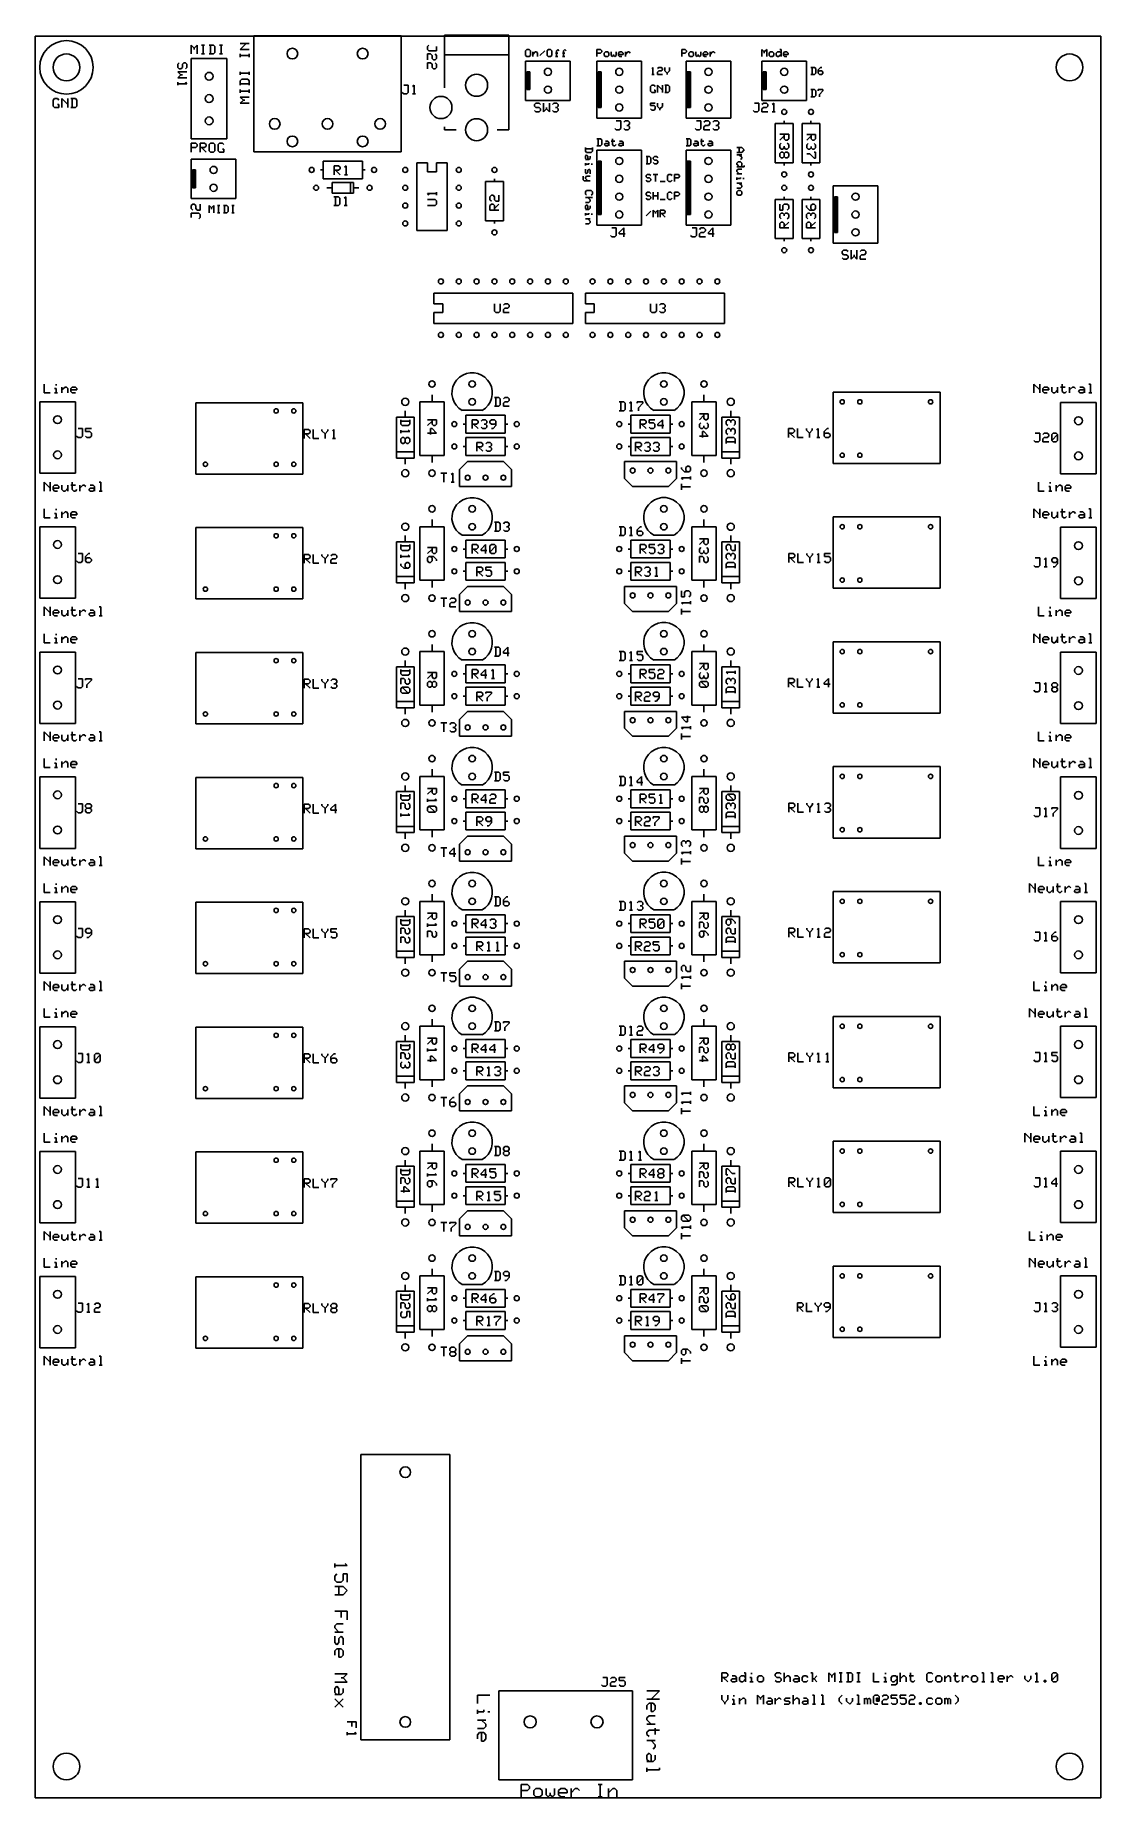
# Model space of a CAD drawing. Extents: x 0 to 5.97, y 0 to 9.88.
import ezdxf

# ---------------------------------------------------------------- set-up
doc = ezdxf.new("R2010")
doc.units = 0
doc.layers.get('0').update_dxf_attribs({"linetype": 'CONTINUOUS'})

msp = doc.modelspace()

# ---------------------------------------------------------------- linework, layer by layer
at = {"color": 7}
for p, q in [((2.655, 9.88), (2.295, 9.88)), ((2.295, 9.88), (2.295, 9.585)), ((2.655, 9.35), (2.655, 9.88)), ((0, 9.875), (5.975, 9.875)), ((0, 0), (0, 9.875)), ((0.875, 9.775), (0.875, 9.825)), ((0.875, 9.825), (0.892, 9.808)), ((0.892, 9.808), (0.908, 9.825)), ((0.892, 9.808), (0.892, 9.8)), ((0.908, 9.825), (0.908, 9.775)), ((0.933, 9.825), (0.95, 9.825)), ((0.942, 9.825), (0.942, 9.775)), ((0.975, 9.825), (1, 9.825)), ((0.983, 9.825), (0.983, 9.775)), ((1, 9.825), (1.008, 9.817)), ((1.008, 9.783), (1, 9.775)), ((1.008, 9.817), (1.008, 9.783)), ((1.033, 9.825), (1.05, 9.825)), ((1.042, 9.825), (1.042, 9.775)), ((1.15, 9.8), (1.183, 9.833)), ((1.15, 9.833), (1.2, 9.833)), ((1.2, 9.8), (1.15, 9.8)), ((1.225, 9.876), (2.052, 9.876)), ((1.225, 9.226), (1.225, 9.876)), ((2.052, 9.876), (2.052, 9.226)), ((2.2, 9.817), (2.208, 9.825)), ((2.2, 9.8), (2.2, 9.817)), ((2.208, 9.792), (2.2, 9.8)), ((2.25, 9.792), (2.208, 9.792)), ((2.25, 9.817), (2.25, 9.792)), ((2.757, 9.8), (2.75, 9.793)), ((2.75, 9.793), (2.75, 9.767)), ((2.77, 9.8), (2.757, 9.8)), ((2.777, 9.793), (2.77, 9.8)), ((2.777, 9.767), (2.777, 9.793)), ((2.79, 9.787), (2.79, 9.76)), ((2.79, 9.773), (2.803, 9.787)), ((2.803, 9.787), (2.81, 9.787)), ((2.81, 9.787), (2.817, 9.78)), ((2.83, 9.767), (2.857, 9.793)), ((2.877, 9.8), (2.87, 9.793)), ((2.87, 9.793), (2.87, 9.767)), ((2.89, 9.8), (2.877, 9.8)), ((2.897, 9.793), (2.89, 9.8)), ((2.897, 9.767), (2.897, 9.793)), ((2.93, 9.8), (2.923, 9.793)), ((2.923, 9.793), (2.923, 9.76)), ((2.937, 9.793), (2.93, 9.8)), ((2.97, 9.8), (2.963, 9.793)), ((2.963, 9.793), (2.963, 9.76)), ((2.977, 9.793), (2.97, 9.8)), ((3.15, 9.76), (3.15, 9.8)), ((3.15, 9.8), (3.17, 9.8)), ((3.17, 9.8), (3.177, 9.793)), ((3.177, 9.787), (3.17, 9.78)), ((3.177, 9.793), (3.177, 9.787)), ((3.197, 9.787), (3.19, 9.78)), ((3.21, 9.787), (3.197, 9.787)), ((3.217, 9.78), (3.21, 9.787)), ((3.23, 9.787), (3.23, 9.767)), ((3.257, 9.767), (3.257, 9.787)), ((3.277, 9.787), (3.27, 9.78)), ((3.29, 9.787), (3.277, 9.787)), ((3.297, 9.78), (3.29, 9.787)), ((3.31, 9.787), (3.31, 9.76)), ((3.31, 9.773), (3.323, 9.787)), ((3.323, 9.787), (3.33, 9.787)), ((3.33, 9.787), (3.337, 9.78)), ((3.625, 9.76), (3.625, 9.8)), ((3.625, 9.8), (3.645, 9.8)), ((3.645, 9.8), (3.652, 9.793)), ((3.652, 9.787), (3.645, 9.78)), ((3.652, 9.793), (3.652, 9.787)), ((3.672, 9.787), (3.665, 9.78)), ((3.685, 9.787), (3.672, 9.787)), ((3.692, 9.78), (3.685, 9.787)), ((3.705, 9.787), (3.705, 9.767)), ((3.732, 9.767), (3.732, 9.787)), ((3.752, 9.787), (3.745, 9.78)), ((3.765, 9.787), (3.752, 9.787)), ((3.772, 9.78), (3.765, 9.787)), ((3.785, 9.787), (3.785, 9.76)), ((3.785, 9.773), (3.798, 9.787)), ((3.798, 9.787), (3.805, 9.787)), ((3.805, 9.787), (3.812, 9.78)), ((4.075, 9.76), (4.075, 9.8)), ((4.075, 9.8), (4.088, 9.787)), ((4.088, 9.787), (4.102, 9.8)), ((4.088, 9.787), (4.088, 9.78)), ((4.102, 9.8), (4.102, 9.76)), ((4.122, 9.787), (4.115, 9.78)), ((4.135, 9.787), (4.122, 9.787)), ((4.142, 9.78), (4.135, 9.787)), ((4.162, 9.787), (4.155, 9.78)), ((4.175, 9.787), (4.162, 9.787)), ((4.175, 9.8), (4.182, 9.8)), ((4.182, 9.78), (4.175, 9.787)), ((4.182, 9.8), (4.182, 9.76)), ((4.202, 9.787), (4.195, 9.78)), ((4.215, 9.787), (4.202, 9.787)), ((4.222, 9.78), (4.215, 9.787)), ((5.975, 9.875), (5.975, 0)), ((0.8, 9.717), (0.808, 9.725)), ((0.8, 9.7), (0.8, 9.717)), ((0.808, 9.692), (0.8, 9.7)), ((0.817, 9.692), (0.808, 9.692)), ((0.825, 9.7), (0.817, 9.692)), ((0.833, 9.725), (0.825, 9.717)), ((0.825, 9.717), (0.825, 9.7)), ((0.842, 9.725), (0.833, 9.725)), ((0.85, 9.717), (0.842, 9.725)), ((0.842, 9.692), (0.85, 9.7)), ((0.85, 9.7), (0.85, 9.717)), ((0.875, 9.3), (0.875, 9.75)), ((0.875, 9.75), (1.075, 9.75)), ((0.933, 9.775), (0.95, 9.775)), ((1, 9.775), (0.975, 9.775)), ((1.033, 9.775), (1.05, 9.775)), ((1.075, 9.75), (1.075, 9.3)), ((1.15, 9.758), (1.15, 9.775)), ((1.15, 9.767), (1.2, 9.767)), ((1.2, 9.758), (1.2, 9.775)), ((2.217, 9.775), (2.2, 9.775)), ((2.2, 9.775), (2.2, 9.742)), ((2.217, 9.725), (2.2, 9.725)), ((2.2, 9.725), (2.2, 9.692)), ((2.225, 9.767), (2.217, 9.775)), ((2.225, 9.717), (2.217, 9.725)), ((2.225, 9.75), (2.225, 9.767)), ((2.233, 9.742), (2.225, 9.75)), ((2.225, 9.7), (2.225, 9.717)), ((2.233, 9.692), (2.225, 9.7)), ((2.242, 9.742), (2.233, 9.742)), ((2.242, 9.692), (2.233, 9.692)), ((2.242, 9.775), (2.25, 9.767)), ((2.25, 9.75), (2.242, 9.742)), ((2.242, 9.725), (2.25, 9.717)), ((2.25, 9.7), (2.242, 9.692)), ((2.25, 9.767), (2.25, 9.75)), ((2.25, 9.717), (2.25, 9.7)), ((2.655, 9.77), (2.295, 9.77)), ((2.75, 9.767), (2.757, 9.76)), ((2.75, 9.735), (3, 9.735)), ((2.75, 9.735), (2.75, 9.515)), ((2.757, 9.76), (2.77, 9.76)), ((2.77, 9.76), (2.777, 9.767)), ((2.817, 9.78), (2.817, 9.76)), ((2.87, 9.767), (2.877, 9.76)), ((2.877, 9.76), (2.89, 9.76)), ((2.89, 9.76), (2.897, 9.767)), ((2.917, 9.78), (2.93, 9.78)), ((2.917, 9.76), (2.93, 9.76)), ((2.957, 9.78), (2.97, 9.78)), ((2.957, 9.76), (2.97, 9.76)), ((3, 9.515), (3, 9.735)), ((3.17, 9.78), (3.15, 9.78)), ((3.15, 9.735), (3.4, 9.735)), ((3.15, 9.735), (3.15, 9.415)), ((3.19, 9.78), (3.19, 9.767)), ((3.19, 9.767), (3.197, 9.76)), ((3.197, 9.76), (3.21, 9.76)), ((3.21, 9.76), (3.217, 9.767)), ((3.217, 9.767), (3.217, 9.78)), ((3.23, 9.767), (3.237, 9.76)), ((3.237, 9.76), (3.243, 9.767)), ((3.243, 9.767), (3.243, 9.773)), ((3.243, 9.767), (3.25, 9.76)), ((3.25, 9.76), (3.257, 9.767)), ((3.27, 9.78), (3.27, 9.767)), ((3.27, 9.773), (3.297, 9.773)), ((3.27, 9.767), (3.277, 9.76)), ((3.277, 9.76), (3.29, 9.76)), ((3.297, 9.773), (3.297, 9.78)), ((3.4, 9.415), (3.4, 9.735)), ((3.457, 9.693), (3.463, 9.7)), ((3.463, 9.7), (3.463, 9.66)), ((3.49, 9.693), (3.497, 9.7)), ((3.497, 9.7), (3.51, 9.7)), ((3.51, 9.7), (3.517, 9.693)), ((3.517, 9.687), (3.51, 9.68)), ((3.517, 9.693), (3.517, 9.687)), ((3.53, 9.7), (3.53, 9.68)), ((3.557, 9.68), (3.557, 9.7)), ((3.645, 9.78), (3.625, 9.78)), ((3.65, 9.735), (3.9, 9.735)), ((3.65, 9.735), (3.65, 9.415)), ((3.665, 9.78), (3.665, 9.767)), ((3.665, 9.767), (3.672, 9.76)), ((3.672, 9.76), (3.685, 9.76)), ((3.685, 9.76), (3.692, 9.767)), ((3.692, 9.767), (3.692, 9.78)), ((3.705, 9.767), (3.712, 9.76)), ((3.712, 9.76), (3.718, 9.767)), ((3.718, 9.767), (3.718, 9.773)), ((3.718, 9.767), (3.725, 9.76)), ((3.725, 9.76), (3.732, 9.767)), ((3.745, 9.78), (3.745, 9.767)), ((3.745, 9.773), (3.772, 9.773)), ((3.745, 9.767), (3.752, 9.76)), ((3.752, 9.76), (3.765, 9.76)), ((3.772, 9.773), (3.772, 9.78)), ((3.9, 9.415), (3.9, 9.735)), ((4.075, 9.735), (4.325, 9.735)), ((4.075, 9.735), (4.075, 9.515)), ((4.115, 9.78), (4.115, 9.767)), ((4.115, 9.767), (4.122, 9.76)), ((4.122, 9.76), (4.135, 9.76)), ((4.135, 9.76), (4.142, 9.767)), ((4.142, 9.767), (4.142, 9.78)), ((4.155, 9.78), (4.155, 9.767)), ((4.155, 9.767), (4.162, 9.76)), ((4.162, 9.76), (4.168, 9.76)), ((4.168, 9.76), (4.182, 9.773)), ((4.195, 9.78), (4.195, 9.767)), ((4.195, 9.773), (4.222, 9.773)), ((4.195, 9.767), (4.202, 9.76)), ((4.202, 9.76), (4.215, 9.76)), ((4.222, 9.773), (4.222, 9.78)), ((4.325, 9.515), (4.325, 9.735)), ((4.35, 9.7), (4.37, 9.7)), ((4.357, 9.7), (4.357, 9.66)), ((4.37, 9.7), (4.377, 9.693)), ((4.377, 9.693), (4.377, 9.667)), ((4.403, 9.7), (4.39, 9.687)), ((4.39, 9.687), (4.39, 9.667)), ((4.41, 9.7), (4.403, 9.7)), ((0.85, 9.675), (0.8, 9.675)), ((0.8, 9.675), (0.817, 9.658)), ((0.817, 9.658), (0.8, 9.642)), ((0.8, 9.642), (0.85, 9.642)), ((0.8, 9.617), (0.8, 9.6)), ((0.85, 9.608), (0.8, 9.608)), ((0.817, 9.658), (0.825, 9.658)), ((0.842, 9.617), (0.85, 9.608)), ((1.15, 9.658), (1.15, 9.675)), ((1.15, 9.667), (1.2, 9.667)), ((1.15, 9.625), (1.158, 9.633)), ((1.15, 9.6), (1.15, 9.625)), ((1.15, 9.608), (1.2, 9.608)), ((1.158, 9.633), (1.192, 9.633)), ((1.192, 9.633), (1.2, 9.625)), ((1.2, 9.658), (1.2, 9.675)), ((1.2, 9.625), (1.2, 9.6)), ((2.066, 9.601), (2.091, 9.601)), ((2.091, 9.601), (2.091, 9.559)), ((2.116, 9.593), (2.125, 9.601)), ((2.125, 9.601), (2.125, 9.551)), ((2.756, 9.675), (2.774, 9.675)), ((2.756, 9.675), (2.756, 9.575)), ((2.762, 9.675), (2.768, 9.675)), ((2.762, 9.675), (2.762, 9.575)), ((2.768, 9.575), (2.768, 9.675)), ((2.774, 9.575), (2.774, 9.675)), ((3.156, 9.675), (3.174, 9.675)), ((3.156, 9.675), (3.156, 9.475)), ((3.162, 9.675), (3.168, 9.675)), ((3.162, 9.675), (3.162, 9.475)), ((3.168, 9.475), (3.168, 9.675)), ((3.174, 9.475), (3.174, 9.675)), ((3.457, 9.6), (3.45, 9.593)), ((3.45, 9.593), (3.45, 9.567)), ((3.457, 9.66), (3.47, 9.66)), ((3.47, 9.6), (3.457, 9.6)), ((3.477, 9.593), (3.47, 9.6)), ((3.497, 9.68), (3.49, 9.673)), ((3.49, 9.673), (3.49, 9.66)), ((3.49, 9.66), (3.517, 9.66)), ((3.49, 9.56), (3.49, 9.6)), ((3.49, 9.6), (3.517, 9.573)), ((3.51, 9.68), (3.497, 9.68)), ((3.517, 9.6), (3.517, 9.56)), ((3.53, 9.68), (3.543, 9.667)), ((3.53, 9.6), (3.55, 9.6)), ((3.537, 9.6), (3.537, 9.56)), ((3.543, 9.667), (3.557, 9.68)), ((3.543, 9.667), (3.543, 9.66)), ((3.55, 9.6), (3.557, 9.593)), ((3.557, 9.593), (3.557, 9.567)), ((3.656, 9.675), (3.674, 9.675)), ((3.656, 9.675), (3.656, 9.475)), ((3.662, 9.675), (3.668, 9.675)), ((3.662, 9.675), (3.662, 9.475)), ((3.668, 9.475), (3.668, 9.675)), ((3.674, 9.475), (3.674, 9.675)), ((4.081, 9.675), (4.099, 9.675)), ((4.081, 9.675), (4.081, 9.575)), ((4.087, 9.675), (4.093, 9.675)), ((4.087, 9.675), (4.087, 9.575)), ((4.093, 9.575), (4.093, 9.675)), ((4.099, 9.575), (4.099, 9.675)), ((4.37, 9.66), (4.35, 9.66)), ((4.377, 9.667), (4.37, 9.66)), ((4.397, 9.68), (4.39, 9.673)), ((4.39, 9.667), (4.397, 9.66)), ((4.41, 9.68), (4.397, 9.68)), ((4.397, 9.66), (4.41, 9.66)), ((4.417, 9.673), (4.41, 9.68)), ((4.41, 9.66), (4.417, 9.667)), ((4.417, 9.667), (4.417, 9.673)), ((0.108, 9.525), (0.1, 9.517)), ((0.1, 9.517), (0.1, 9.483)), ((0.125, 9.525), (0.108, 9.525)), ((0.133, 9.517), (0.125, 9.525)), ((0.133, 9.492), (0.125, 9.492)), ((0.133, 9.475), (0.133, 9.492)), ((0.15, 9.475), (0.15, 9.525)), ((0.15, 9.525), (0.183, 9.492)), ((0.183, 9.525), (0.183, 9.475)), ((0.2, 9.525), (0.225, 9.525)), ((0.208, 9.525), (0.208, 9.475)), ((0.225, 9.525), (0.233, 9.517)), ((0.233, 9.517), (0.233, 9.483)), ((1.15, 9.558), (1.15, 9.575)), ((1.15, 9.567), (1.2, 9.567)), ((1.167, 9.517), (1.15, 9.533)), ((1.15, 9.533), (1.2, 9.533)), ((1.15, 9.5), (1.167, 9.517)), ((1.2, 9.5), (1.15, 9.5)), ((1.167, 9.517), (1.175, 9.517)), ((1.2, 9.558), (1.2, 9.575)), ((2.066, 9.551), (2.058, 9.559)), ((2.083, 9.551), (2.066, 9.551)), ((2.091, 9.559), (2.083, 9.551)), ((2.116, 9.551), (2.133, 9.551)), ((3, 9.515), (2.75, 9.515)), ((2.774, 9.575), (2.756, 9.575)), ((2.768, 9.575), (2.762, 9.575)), ((2.808, 9.5), (2.8, 9.492)), ((2.8, 9.492), (2.8, 9.483)), ((2.825, 9.5), (2.808, 9.5)), ((2.833, 9.492), (2.825, 9.5)), ((2.85, 9.5), (2.85, 9.45)), ((2.883, 9.45), (2.883, 9.5)), ((2.9, 9.492), (2.908, 9.5)), ((2.908, 9.5), (2.925, 9.5)), ((2.925, 9.5), (2.933, 9.492)), ((2.933, 9.492), (2.933, 9.483)), ((3.45, 9.567), (3.457, 9.56)), ((3.477, 9.5), (3.45, 9.5)), ((3.45, 9.5), (3.45, 9.487)), ((3.45, 9.487), (3.47, 9.487)), ((3.457, 9.56), (3.477, 9.56)), ((3.477, 9.573), (3.47, 9.573)), ((3.47, 9.487), (3.477, 9.48)), ((3.477, 9.56), (3.477, 9.573)), ((3.49, 9.5), (3.49, 9.48)), ((3.517, 9.48), (3.517, 9.5)), ((3.55, 9.56), (3.53, 9.56)), ((3.557, 9.567), (3.55, 9.56)), ((4.033, 9.5), (4.058, 9.5)), ((4.058, 9.5), (4.058, 9.458)), ((4.325, 9.515), (4.075, 9.515)), ((4.075, 9.492), (4.083, 9.5)), ((4.099, 9.575), (4.081, 9.575)), ((4.083, 9.5), (4.1, 9.5)), ((4.093, 9.575), (4.087, 9.575)), ((4.1, 9.5), (4.108, 9.492)), ((4.108, 9.492), (4.108, 9.483)), ((4.133, 9.492), (4.142, 9.5)), ((4.142, 9.5), (4.142, 9.45)), ((4.35, 9.575), (4.37, 9.575)), ((4.37, 9.535), (4.35, 9.535)), ((4.357, 9.575), (4.357, 9.535)), ((4.37, 9.575), (4.377, 9.568)), ((4.377, 9.542), (4.37, 9.535)), ((4.377, 9.568), (4.377, 9.542)), ((4.39, 9.568), (4.39, 9.575)), ((4.39, 9.575), (4.417, 9.575)), ((4.417, 9.568), (4.397, 9.548)), ((4.397, 9.548), (4.397, 9.535)), ((4.417, 9.575), (4.417, 9.568)), ((0.1, 9.483), (0.108, 9.475)), ((0.108, 9.475), (0.133, 9.475)), ((0.225, 9.475), (0.2, 9.475)), ((0.233, 9.483), (0.225, 9.475)), ((2.8, 9.483), (2.808, 9.475)), ((2.808, 9.45), (2.8, 9.458)), ((2.808, 9.475), (2.825, 9.475)), ((2.825, 9.45), (2.808, 9.45)), ((2.825, 9.475), (2.833, 9.467)), ((2.833, 9.458), (2.825, 9.45)), ((2.833, 9.467), (2.833, 9.458)), ((2.85, 9.45), (2.867, 9.467)), ((2.867, 9.467), (2.867, 9.475)), ((2.867, 9.467), (2.883, 9.45)), ((2.908, 9.45), (2.9, 9.458)), ((2.925, 9.45), (2.908, 9.45)), ((2.925, 9.475), (2.917, 9.475)), ((2.933, 9.483), (2.925, 9.475)), ((2.925, 9.475), (2.933, 9.467)), ((2.933, 9.458), (2.925, 9.45)), ((2.933, 9.467), (2.933, 9.458)), ((3.4, 9.415), (3.15, 9.415)), ((3.174, 9.475), (3.156, 9.475)), ((3.168, 9.475), (3.162, 9.475)), ((3.258, 9.4), (3.283, 9.4)), ((3.283, 9.4), (3.283, 9.358)), ((3.3, 9.392), (3.308, 9.4)), ((3.308, 9.4), (3.325, 9.4)), ((3.325, 9.4), (3.333, 9.392)), ((3.333, 9.392), (3.333, 9.383)), ((3.457, 9.46), (3.45, 9.467)), ((3.47, 9.46), (3.457, 9.46)), ((3.477, 9.467), (3.47, 9.46)), ((3.477, 9.48), (3.477, 9.467)), ((3.49, 9.48), (3.503, 9.467)), ((3.503, 9.467), (3.517, 9.48)), ((3.503, 9.467), (3.503, 9.46)), ((3.9, 9.415), (3.65, 9.415)), ((3.674, 9.475), (3.656, 9.475)), ((3.668, 9.475), (3.662, 9.475)), ((3.708, 9.4), (3.733, 9.4)), ((3.733, 9.4), (3.733, 9.358)), ((3.75, 9.392), (3.758, 9.4)), ((3.758, 9.4), (3.775, 9.4)), ((3.775, 9.4), (3.783, 9.392)), ((3.783, 9.392), (3.783, 9.383)), ((3.8, 9.392), (3.808, 9.4)), ((3.808, 9.4), (3.825, 9.4)), ((3.825, 9.4), (3.833, 9.392)), ((3.833, 9.392), (3.833, 9.383)), ((4.033, 9.45), (4.025, 9.458)), ((4.05, 9.45), (4.033, 9.45)), ((4.058, 9.458), (4.05, 9.45)), ((4.083, 9.475), (4.075, 9.467)), ((4.075, 9.467), (4.075, 9.45)), ((4.075, 9.45), (4.108, 9.45)), ((4.1, 9.475), (4.083, 9.475)), ((4.108, 9.483), (4.1, 9.475)), ((4.133, 9.45), (4.15, 9.45)), ((4.2, 9.385), (4.2, 9.4)), ((4.35, 9.385), (4.35, 9.4)), ((1.075, 9.3), (0.875, 9.3)), ((2.295, 9.366), (2.295, 9.35)), ((2.295, 9.35), (2.36, 9.35)), ((2.59, 9.35), (2.655, 9.35)), ((3.15, 9.3), (3.17, 9.3)), ((3.157, 9.3), (3.157, 9.26)), ((3.17, 9.3), (3.177, 9.293)), ((3.177, 9.293), (3.177, 9.267)), ((3.237, 9.3), (3.237, 9.267)), ((3.258, 9.35), (3.25, 9.358)), ((3.275, 9.35), (3.258, 9.35)), ((3.283, 9.358), (3.275, 9.35)), ((3.308, 9.35), (3.3, 9.358)), ((3.325, 9.35), (3.308, 9.35)), ((3.325, 9.375), (3.317, 9.375)), ((3.333, 9.383), (3.325, 9.375)), ((3.325, 9.375), (3.333, 9.367)), ((3.333, 9.358), (3.325, 9.35)), ((3.333, 9.367), (3.333, 9.358)), ((3.65, 9.3), (3.67, 9.3)), ((3.657, 9.3), (3.657, 9.26)), ((3.67, 9.3), (3.677, 9.293)), ((3.677, 9.293), (3.677, 9.267)), ((3.708, 9.35), (3.7, 9.358)), ((3.725, 9.35), (3.708, 9.35)), ((3.733, 9.358), (3.725, 9.35)), ((3.737, 9.3), (3.737, 9.267)), ((3.758, 9.375), (3.75, 9.367)), ((3.75, 9.367), (3.75, 9.35)), ((3.75, 9.35), (3.783, 9.35)), ((3.775, 9.375), (3.758, 9.375)), ((3.783, 9.383), (3.775, 9.375)), ((3.808, 9.35), (3.8, 9.358)), ((3.825, 9.35), (3.808, 9.35)), ((3.825, 9.375), (3.817, 9.375)), ((3.833, 9.383), (3.825, 9.375)), ((3.825, 9.375), (3.833, 9.367)), ((3.833, 9.358), (3.825, 9.35)), ((3.833, 9.367), (3.833, 9.358)), ((4.15, 9.385), (4.15, 9.165)), ((4.15, 9.385), (4.25, 9.385)), ((4.175, 9.325), (4.225, 9.325)), ((4.2, 9.317), (4.175, 9.292)), ((4.2, 9.3), (4.2, 9.325)), ((4.208, 9.292), (4.2, 9.3)), ((4.217, 9.292), (4.208, 9.292)), ((4.225, 9.3), (4.217, 9.292)), ((4.225, 9.325), (4.225, 9.3)), ((4.25, 9.165), (4.25, 9.385)), ((4.3, 9.385), (4.3, 9.165)), ((4.3, 9.385), (4.4, 9.385)), ((4.326, 9.324), (4.376, 9.324)), ((4.351, 9.316), (4.326, 9.291)), ((4.351, 9.299), (4.351, 9.324)), ((4.359, 9.291), (4.351, 9.299)), ((4.368, 9.291), (4.359, 9.291)), ((4.376, 9.299), (4.368, 9.291)), ((4.376, 9.324), (4.376, 9.299)), ((4.4, 9.165), (4.4, 9.385)), ((0.875, 9.225), (0.875, 9.275)), ((0.875, 9.275), (0.9, 9.275)), ((0.9, 9.25), (0.875, 9.25)), ((0.9, 9.275), (0.908, 9.267)), ((0.908, 9.258), (0.9, 9.25)), ((0.908, 9.267), (0.908, 9.258)), ((0.925, 9.225), (0.925, 9.275)), ((0.925, 9.275), (0.95, 9.275)), ((0.95, 9.25), (0.925, 9.25)), ((0.933, 9.25), (0.958, 9.225)), ((0.95, 9.275), (0.958, 9.267)), ((0.958, 9.258), (0.95, 9.25)), ((0.958, 9.267), (0.958, 9.258)), ((0.983, 9.275), (0.975, 9.267)), ((0.975, 9.267), (0.975, 9.233)), ((0.975, 9.233), (0.983, 9.225)), ((1, 9.275), (0.983, 9.275)), ((0.983, 9.225), (1, 9.225)), ((1.008, 9.267), (1, 9.275)), ((1, 9.225), (1.008, 9.233)), ((1.008, 9.233), (1.008, 9.267)), ((1.033, 9.275), (1.025, 9.267)), ((1.025, 9.267), (1.025, 9.233)), ((1.025, 9.233), (1.033, 9.225)), ((1.05, 9.275), (1.033, 9.275)), ((1.033, 9.225), (1.058, 9.225)), ((1.058, 9.267), (1.05, 9.275)), ((1.058, 9.242), (1.05, 9.242)), ((1.058, 9.225), (1.058, 9.242)), ((2.052, 9.226), (1.225, 9.226)), ((3.085, 9.23), (3.085, 9.25)), ((3.125, 9.243), (3.085, 9.243)), ((3.092, 9.223), (3.085, 9.23)), ((3.092, 9.21), (3.085, 9.203)), ((3.085, 9.203), (3.085, 9.19)), ((3.085, 9.19), (3.092, 9.183)), ((3.118, 9.223), (3.092, 9.223)), ((3.098, 9.203), (3.092, 9.21)), ((3.098, 9.183), (3.098, 9.203)), ((3.112, 9.19), (3.105, 9.183)), ((3.112, 9.203), (3.112, 9.19)), ((3.125, 9.23), (3.118, 9.223)), ((3.125, 9.25), (3.125, 9.23)), ((3.17, 9.26), (3.15, 9.26)), ((3.15, 9.235), (3.4, 9.235)), ((3.15, 9.235), (3.15, 8.815)), ((3.177, 9.267), (3.17, 9.26)), ((3.197, 9.273), (3.19, 9.267)), ((3.19, 9.267), (3.197, 9.26)), ((3.197, 9.287), (3.21, 9.287)), ((3.217, 9.273), (3.197, 9.273)), ((3.197, 9.26), (3.21, 9.26)), ((3.21, 9.287), (3.217, 9.28)), ((3.21, 9.26), (3.217, 9.267)), ((3.217, 9.28), (3.217, 9.26)), ((3.23, 9.287), (3.25, 9.287)), ((3.237, 9.267), (3.243, 9.26)), ((3.243, 9.26), (3.25, 9.26)), ((3.25, 9.26), (3.257, 9.267)), ((3.277, 9.273), (3.27, 9.267)), ((3.27, 9.267), (3.277, 9.26)), ((3.277, 9.287), (3.29, 9.287)), ((3.297, 9.273), (3.277, 9.273)), ((3.277, 9.26), (3.29, 9.26)), ((3.29, 9.287), (3.297, 9.28)), ((3.29, 9.26), (3.297, 9.267)), ((3.297, 9.28), (3.297, 9.26)), ((3.4, 8.815), (3.4, 9.235)), ((3.425, 9.2), (3.445, 9.2)), ((3.432, 9.2), (3.432, 9.16)), ((3.445, 9.2), (3.452, 9.193)), ((3.452, 9.193), (3.452, 9.167)), ((3.472, 9.2), (3.465, 9.193)), ((3.465, 9.193), (3.465, 9.187)), ((3.485, 9.2), (3.472, 9.2)), ((3.492, 9.193), (3.485, 9.2)), ((3.67, 9.26), (3.65, 9.26)), ((3.65, 9.235), (3.9, 9.235)), ((3.65, 9.235), (3.65, 8.815)), ((3.677, 9.267), (3.67, 9.26)), ((3.697, 9.273), (3.69, 9.267)), ((3.69, 9.267), (3.697, 9.26)), ((3.697, 9.287), (3.71, 9.287)), ((3.717, 9.273), (3.697, 9.273)), ((3.697, 9.26), (3.71, 9.26)), ((3.71, 9.287), (3.717, 9.28)), ((3.71, 9.26), (3.717, 9.267)), ((3.717, 9.28), (3.717, 9.26)), ((3.73, 9.287), (3.75, 9.287)), ((3.737, 9.267), (3.743, 9.26)), ((3.743, 9.26), (3.75, 9.26)), ((3.75, 9.26), (3.757, 9.267)), ((3.777, 9.273), (3.77, 9.267)), ((3.77, 9.267), (3.777, 9.26)), ((3.777, 9.287), (3.79, 9.287)), ((3.797, 9.273), (3.777, 9.273)), ((3.777, 9.26), (3.79, 9.26)), ((3.79, 9.287), (3.797, 9.28)), ((3.79, 9.26), (3.797, 9.267)), ((3.797, 9.28), (3.797, 9.26)), ((3.9, 8.815), (3.9, 9.235)), ((3.935, 9.25), (3.962, 9.25)), ((3.962, 9.223), (3.935, 9.223)), ((3.962, 9.21), (3.935, 9.21)), ((3.948, 9.25), (3.948, 9.223)), ((3.948, 9.21), (3.962, 9.197)), ((3.962, 9.19), (3.955, 9.183)), ((3.962, 9.25), (3.975, 9.237)), ((3.975, 9.237), (3.962, 9.223)), ((3.962, 9.197), (3.962, 9.19)), ((4.175, 9.267), (4.183, 9.275)), ((4.175, 9.25), (4.175, 9.267)), ((4.183, 9.242), (4.175, 9.25)), ((4.183, 9.225), (4.175, 9.217)), ((4.175, 9.217), (4.175, 9.2)), ((4.175, 9.2), (4.183, 9.192)), ((4.192, 9.242), (4.183, 9.242)), ((4.192, 9.225), (4.183, 9.225)), ((4.183, 9.192), (4.192, 9.192)), ((4.2, 9.25), (4.192, 9.242)), ((4.2, 9.217), (4.192, 9.225)), ((4.192, 9.192), (4.2, 9.2)), ((4.2, 9.25), (4.2, 9.258)), ((4.208, 9.242), (4.2, 9.25)), ((4.2, 9.217), (4.208, 9.225)), ((4.2, 9.2), (4.2, 9.217)), ((4.208, 9.192), (4.2, 9.2)), ((4.217, 9.242), (4.208, 9.242)), ((4.208, 9.225), (4.217, 9.225)), ((4.217, 9.192), (4.208, 9.192)), ((4.217, 9.275), (4.225, 9.267)), ((4.225, 9.25), (4.217, 9.242)), ((4.217, 9.225), (4.225, 9.217)), ((4.225, 9.2), (4.217, 9.192)), ((4.225, 9.267), (4.225, 9.25)), ((4.225, 9.217), (4.225, 9.2)), ((4.326, 9.266), (4.334, 9.274)), ((4.326, 9.249), (4.326, 9.266)), ((4.334, 9.241), (4.326, 9.249)), ((4.343, 9.216), (4.326, 9.216)), ((4.343, 9.241), (4.334, 9.241)), ((4.351, 9.249), (4.343, 9.241)), ((4.368, 9.191), (4.343, 9.216)), ((4.351, 9.249), (4.351, 9.257)), ((4.359, 9.241), (4.351, 9.249)), ((4.368, 9.241), (4.359, 9.241)), ((4.368, 9.274), (4.376, 9.266)), ((4.376, 9.249), (4.368, 9.241)), ((4.368, 9.224), (4.376, 9.224)), ((4.376, 9.191), (4.368, 9.191)), ((4.376, 9.266), (4.376, 9.249)), ((4.376, 9.224), (4.376, 9.191)), ((0.875, 9.185), (1.125, 9.185)), ((0.875, 9.185), (0.875, 8.965)), ((0.881, 9.125), (0.899, 9.125)), ((0.881, 9.125), (0.881, 9.025)), ((0.887, 9.125), (0.893, 9.125)), ((0.887, 9.125), (0.887, 9.025)), ((0.893, 9.025), (0.893, 9.125)), ((0.899, 9.025), (0.899, 9.125)), ((1.125, 8.965), (1.125, 9.185)), ((1.615, 9.125), (1.6, 9.125)), ((1.615, 9.075), (1.615, 9.175)), ((1.835, 9.175), (1.615, 9.175)), ((1.676, 9.098), (1.676, 9.148)), ((1.676, 9.148), (1.701, 9.148)), ((1.701, 9.123), (1.676, 9.123)), ((1.684, 9.123), (1.709, 9.098)), ((1.701, 9.148), (1.709, 9.14)), ((1.709, 9.131), (1.701, 9.123)), ((1.709, 9.14), (1.709, 9.131)), ((1.734, 9.14), (1.743, 9.148)), ((1.734, 9.098), (1.751, 9.098)), ((1.743, 9.148), (1.743, 9.098)), ((1.835, 9.175), (1.835, 9.075)), ((1.835, 9.125), (1.85, 9.125)), ((2.2, 9.165), (2.14, 9.165)), ((2.14, 9.165), (2.14, 8.785)), ((2.2, 9.115), (2.2, 9.165)), ((2.25, 9.115), (2.2, 9.115)), ((2.31, 9.165), (2.25, 9.165)), ((2.25, 9.165), (2.25, 9.115)), ((2.31, 8.785), (2.31, 9.165)), ((3.072, 9.07), (3.072, 9.09)), ((3.105, 9.183), (3.085, 9.183)), ((3.085, 9.163), (3.085, 9.15)), ((3.105, 9.157), (3.085, 9.157)), ((3.085, 9.11), (3.085, 9.13)), ((3.092, 9.103), (3.085, 9.11)), ((3.092, 9.09), (3.085, 9.083)), ((3.098, 9.11), (3.092, 9.103)), ((3.112, 9.09), (3.092, 9.09)), ((3.105, 9.13), (3.098, 9.123)), ((3.098, 9.123), (3.098, 9.11)), ((3.105, 9.163), (3.105, 9.157)), ((3.112, 9.123), (3.105, 9.13)), ((3.112, 9.103), (3.112, 9.123)), ((3.125, 9.157), (3.118, 9.157)), ((3.156, 9.175), (3.174, 9.175)), ((3.156, 9.175), (3.156, 8.875)), ((3.162, 9.175), (3.168, 9.175)), ((3.162, 9.175), (3.162, 8.875)), ((3.168, 8.875), (3.168, 9.175)), ((3.174, 8.875), (3.174, 9.175)), ((3.445, 9.16), (3.425, 9.16)), ((3.432, 9.1), (3.425, 9.093)), ((3.425, 9.093), (3.425, 9.087)), ((3.445, 9.1), (3.432, 9.1)), ((3.452, 9.167), (3.445, 9.16)), ((3.452, 9.093), (3.445, 9.1)), ((3.465, 9.187), (3.472, 9.18)), ((3.472, 9.16), (3.465, 9.167)), ((3.465, 9.1), (3.492, 9.1)), ((3.472, 9.18), (3.485, 9.18)), ((3.485, 9.16), (3.472, 9.16)), ((3.478, 9.1), (3.478, 9.06)), ((3.485, 9.18), (3.492, 9.173)), ((3.492, 9.167), (3.485, 9.16)), ((3.492, 9.173), (3.492, 9.167)), ((3.552, 9.1), (3.545, 9.093)), ((3.545, 9.093), (3.545, 9.067)), ((3.565, 9.1), (3.552, 9.1)), ((3.572, 9.093), (3.565, 9.1)), ((3.585, 9.06), (3.585, 9.1)), ((3.585, 9.1), (3.605, 9.1)), ((3.605, 9.1), (3.612, 9.093)), ((3.612, 9.093), (3.612, 9.087)), ((3.656, 9.175), (3.674, 9.175)), ((3.656, 9.175), (3.656, 8.875)), ((3.662, 9.175), (3.668, 9.175)), ((3.662, 9.175), (3.662, 8.875)), ((3.668, 8.875), (3.668, 9.175)), ((3.674, 8.875), (3.674, 9.175)), ((3.942, 9.17), (3.935, 9.163)), ((3.935, 9.163), (3.935, 9.157)), ((3.935, 9.157), (3.948, 9.143)), ((3.975, 9.143), (3.935, 9.143)), ((3.942, 9.13), (3.935, 9.123)), ((3.935, 9.123), (3.935, 9.117)), ((3.935, 9.117), (3.948, 9.103)), ((3.962, 9.103), (3.935, 9.103)), ((3.955, 9.17), (3.942, 9.17)), ((3.962, 9.13), (3.942, 9.13)), ((3.962, 9.163), (3.955, 9.17)), ((3.955, 9.143), (3.962, 9.15)), ((3.962, 9.15), (3.962, 9.163)), ((3.975, 9.15), (3.975, 9.143)), ((4.25, 9.165), (4.15, 9.165)), ((4.2, 9.165), (4.2, 9.15)), ((4.4, 9.165), (4.3, 9.165)), ((4.35, 9.165), (4.35, 9.15)), ((0.899, 9.025), (0.881, 9.025)), ((0.893, 9.025), (0.887, 9.025)), ((1.615, 9.075), (1.835, 9.075)), ((1.665, 9.025), (1.635, 9.025)), ((1.665, 8.995), (1.665, 9.055)), ((1.785, 9.055), (1.665, 9.055)), ((1.665, 8.995), (1.785, 8.995)), ((1.767, 9.055), (1.767, 8.995)), ((1.785, 9.055), (1.785, 8.995)), ((1.785, 9.025), (1.815, 9.025)), ((2.208, 8.984), (2.2, 8.993)), ((2.2, 8.993), (2.25, 8.993)), ((2.25, 8.984), (2.25, 9.001)), ((2.525, 9.06), (2.625, 9.06)), ((2.525, 9.06), (2.525, 8.84)), ((2.575, 9.06), (2.575, 9.075)), ((2.625, 8.84), (2.625, 9.06)), ((3.078, 9.063), (3.072, 9.07)), ((3.112, 9.063), (3.078, 9.063)), ((3.085, 9.083), (3.085, 9.077)), ((3.085, 9.077), (3.098, 9.063)), ((3.092, 9.01), (3.085, 9.003)), ((3.085, 9.003), (3.085, 8.99)), ((3.118, 9.01), (3.092, 9.01)), ((3.125, 9.003), (3.118, 9.01)), ((3.125, 8.99), (3.125, 9.003)), ((3.425, 9.087), (3.432, 9.08)), ((3.432, 9.06), (3.425, 9.067)), ((3.432, 9), (3.425, 8.993)), ((3.425, 8.993), (3.425, 8.987)), ((3.432, 9.08), (3.445, 9.08)), ((3.445, 9.06), (3.432, 9.06)), ((3.445, 9), (3.432, 9)), ((3.445, 9.08), (3.452, 9.073)), ((3.452, 9.067), (3.445, 9.06)), ((3.452, 8.993), (3.445, 9)), ((3.452, 9.073), (3.452, 9.067)), ((3.465, 9), (3.465, 8.96)), ((3.492, 9), (3.492, 8.96)), ((3.505, 9.06), (3.532, 9.06)), ((3.545, 9.067), (3.552, 9.06)), ((3.552, 9), (3.545, 8.993)), ((3.545, 8.993), (3.545, 8.967)), ((3.552, 9.06), (3.565, 9.06)), ((3.565, 9), (3.552, 9)), ((3.565, 9.06), (3.572, 9.067)), ((3.572, 8.993), (3.565, 9)), ((3.605, 9.08), (3.585, 9.08)), ((3.585, 8.96), (3.585, 9)), ((3.585, 9), (3.605, 9)), ((3.612, 9.087), (3.605, 9.08)), ((3.605, 9), (3.612, 8.993)), ((3.612, 8.993), (3.612, 8.987)), ((3.935, 9.083), (3.935, 9.07)), ((3.955, 9.077), (3.935, 9.077)), ((3.962, 9.05), (3.935, 9.05)), ((3.955, 9.023), (3.935, 9.023)), ((3.942, 9.01), (3.935, 9.003)), ((3.935, 9.003), (3.935, 8.99)), ((3.955, 9.01), (3.942, 9.01)), ((3.948, 9.05), (3.962, 9.037)), ((3.955, 9.083), (3.955, 9.077)), ((3.962, 9.03), (3.955, 9.023)), ((3.962, 9.003), (3.955, 9.01)), ((3.962, 9.037), (3.962, 9.03)), ((3.962, 8.99), (3.962, 9.003)), ((3.975, 9.077), (3.968, 9.077)), ((4.475, 9.035), (4.725, 9.035)), ((4.475, 9.035), (4.475, 8.715)), ((4.725, 8.715), (4.725, 9.035)), ((1.125, 8.965), (0.875, 8.965)), ((0.875, 8.925), (0.883, 8.933)), ((0.875, 8.908), (0.875, 8.925)), ((0.883, 8.9), (0.875, 8.908)), ((0.883, 8.933), (0.892, 8.933)), ((0.892, 8.933), (0.9, 8.925)), ((0.9, 8.925), (0.9, 8.908)), ((0.9, 8.908), (0.908, 8.9)), ((0.908, 8.9), (0.925, 8.9)), ((0.925, 8.9), (0.925, 8.933)), ((0.975, 8.885), (0.975, 8.925)), ((0.975, 8.925), (0.988, 8.912)), ((0.988, 8.912), (1.002, 8.925)), ((0.988, 8.912), (0.988, 8.905)), ((1.002, 8.925), (1.002, 8.885)), ((1.022, 8.925), (1.035, 8.925)), ((1.028, 8.925), (1.028, 8.885)), ((1.055, 8.925), (1.075, 8.925)), ((1.062, 8.925), (1.062, 8.885)), ((1.075, 8.925), (1.082, 8.918)), ((1.082, 8.918), (1.082, 8.892)), ((1.102, 8.925), (1.115, 8.925)), ((1.108, 8.925), (1.108, 8.885)), ((1.675, 8.975), (1.7, 8.975)), ((1.7, 8.925), (1.675, 8.925)), ((1.683, 8.975), (1.683, 8.925)), ((1.7, 8.975), (1.708, 8.967)), ((1.708, 8.933), (1.7, 8.925)), ((1.708, 8.967), (1.708, 8.933)), ((1.733, 8.967), (1.742, 8.975)), ((1.733, 8.925), (1.75, 8.925)), ((1.742, 8.975), (1.742, 8.925)), ((2.242, 8.959), (2.2, 8.959)), ((2.2, 8.926), (2.242, 8.926)), ((2.25, 8.951), (2.242, 8.959)), ((2.242, 8.926), (2.25, 8.934)), ((2.25, 8.934), (2.25, 8.951)), ((2.55, 8.975), (2.558, 8.983)), ((2.55, 8.958), (2.55, 8.975)), ((2.558, 8.95), (2.55, 8.958)), ((2.55, 8.925), (2.558, 8.933)), ((2.55, 8.9), (2.55, 8.925)), ((2.6, 8.9), (2.55, 8.9)), ((2.558, 8.983), (2.567, 8.983)), ((2.558, 8.933), (2.567, 8.933)), ((2.567, 8.983), (2.575, 8.975)), ((2.567, 8.933), (2.575, 8.925)), ((2.575, 8.975), (2.575, 8.958)), ((2.575, 8.958), (2.583, 8.95)), ((2.575, 8.908), (2.6, 8.933)), ((2.575, 8.925), (2.575, 8.9)), ((2.583, 8.95), (2.6, 8.95)), ((2.6, 8.95), (2.6, 8.983)), ((3.085, 8.99), (3.092, 8.983)), ((3.125, 8.97), (3.085, 8.97)), ((3.105, 8.943), (3.085, 8.943)), ((3.092, 8.93), (3.085, 8.923)), ((3.085, 8.923), (3.085, 8.91)), ((3.085, 8.91), (3.092, 8.903)), ((3.105, 8.903), (3.085, 8.903)), ((3.098, 8.923), (3.092, 8.93)), ((3.098, 8.97), (3.112, 8.957)), ((3.098, 8.903), (3.098, 8.923)), ((3.112, 8.95), (3.105, 8.943)), ((3.112, 8.91), (3.105, 8.903)), ((3.112, 8.957), (3.112, 8.95)), ((3.112, 8.923), (3.112, 8.91)), ((3.118, 8.983), (3.125, 8.99)), ((3.425, 8.987), (3.432, 8.98)), ((3.432, 8.96), (3.425, 8.967)), ((3.425, 8.867), (3.452, 8.893)), ((3.432, 8.98), (3.445, 8.98)), ((3.445, 8.96), (3.432, 8.96)), ((3.445, 8.98), (3.452, 8.973)), ((3.452, 8.967), (3.445, 8.96)), ((3.452, 8.973), (3.452, 8.967)), ((3.465, 8.98), (3.492, 8.98)), ((3.465, 8.86), (3.465, 8.9)), ((3.465, 8.9), (3.478, 8.887)), ((3.478, 8.887), (3.492, 8.9)), ((3.492, 8.9), (3.492, 8.86)), ((3.505, 8.96), (3.532, 8.96)), ((3.505, 8.86), (3.505, 8.9)), ((3.505, 8.9), (3.525, 8.9)), ((3.525, 8.9), (3.532, 8.893)), ((3.532, 8.893), (3.532, 8.887)), ((3.545, 8.967), (3.552, 8.96)), ((3.552, 8.96), (3.565, 8.96)), ((3.565, 8.96), (3.572, 8.967)), ((3.605, 8.98), (3.585, 8.98)), ((3.612, 8.987), (3.605, 8.98)), ((3.935, 8.99), (3.942, 8.983)), ((3.942, 8.983), (3.955, 8.983)), ((3.955, 8.983), (3.962, 8.99)), ((4.15, 8.96), (4.25, 8.96)), ((4.15, 8.96), (4.15, 8.74)), ((4.175, 8.933), (4.175, 8.9)), ((4.175, 8.9), (4.192, 8.9)), ((4.192, 8.925), (4.2, 8.933)), ((4.192, 8.9), (4.192, 8.925)), ((4.2, 8.96), (4.2, 8.975)), ((4.2, 8.933), (4.217, 8.933)), ((4.217, 8.933), (4.225, 8.925)), ((4.225, 8.908), (4.217, 8.9)), ((4.225, 8.925), (4.225, 8.908)), ((4.25, 8.74), (4.25, 8.96)), ((4.3, 8.96), (4.4, 8.96)), ((4.3, 8.96), (4.3, 8.74)), ((4.325, 8.925), (4.325, 8.917)), ((4.325, 8.917), (4.342, 8.9)), ((4.342, 8.9), (4.367, 8.9)), ((4.35, 8.96), (4.35, 8.975)), ((4.358, 8.933), (4.35, 8.925)), ((4.35, 8.925), (4.35, 8.908)), ((4.35, 8.908), (4.358, 8.9)), ((4.367, 8.933), (4.358, 8.933)), ((4.375, 8.925), (4.367, 8.933)), ((4.367, 8.9), (4.375, 8.908)), ((4.375, 8.908), (4.375, 8.925)), ((4.4, 8.74), (4.4, 8.96)), ((4.481, 8.975), (4.499, 8.975)), ((4.481, 8.975), (4.481, 8.775)), ((4.487, 8.975), (4.493, 8.975)), ((4.487, 8.975), (4.487, 8.775)), ((4.493, 8.775), (4.493, 8.975)), ((4.499, 8.775), (4.499, 8.975)), ((0.875, 8.858), (0.875, 8.883)), ((0.875, 8.883), (0.917, 8.883)), ((0.917, 8.883), (0.925, 8.875)), ((0.925, 8.858), (0.917, 8.85)), ((0.925, 8.875), (0.925, 8.858)), ((1.022, 8.885), (1.035, 8.885)), ((1.075, 8.885), (1.055, 8.885)), ((1.082, 8.892), (1.075, 8.885)), ((1.102, 8.885), (1.115, 8.885)), ((2.625, 8.84), (2.525, 8.84)), ((2.575, 8.84), (2.575, 8.825)), ((3.085, 8.883), (3.085, 8.87)), ((3.105, 8.877), (3.085, 8.877)), ((3.112, 8.85), (3.085, 8.85)), ((3.105, 8.823), (3.085, 8.823)), ((3.098, 8.85), (3.112, 8.837)), ((3.105, 8.883), (3.105, 8.877)), ((3.112, 8.83), (3.105, 8.823)), ((3.112, 8.837), (3.112, 8.83)), ((3.125, 8.877), (3.118, 8.877)), ((3.4, 8.815), (3.15, 8.815)), ((3.174, 8.875), (3.156, 8.875)), ((3.168, 8.875), (3.162, 8.875)), ((3.233, 8.8), (3.258, 8.8)), ((3.258, 8.8), (3.258, 8.758)), ((3.275, 8.775), (3.3, 8.8)), ((3.3, 8.8), (3.3, 8.75)), ((3.478, 8.887), (3.478, 8.88)), ((3.525, 8.88), (3.505, 8.88)), ((3.512, 8.88), (3.532, 8.86)), ((3.532, 8.887), (3.525, 8.88)), ((3.9, 8.815), (3.65, 8.815)), ((3.674, 8.875), (3.656, 8.875)), ((3.668, 8.875), (3.662, 8.875)), ((3.683, 8.8), (3.708, 8.8)), ((3.708, 8.8), (3.708, 8.758)), ((3.725, 8.792), (3.733, 8.8)), ((3.733, 8.8), (3.75, 8.8)), ((3.75, 8.8), (3.758, 8.792)), ((3.775, 8.775), (3.8, 8.8)), ((3.8, 8.8), (3.8, 8.75)), ((4.175, 8.875), (4.183, 8.883)), ((4.175, 8.858), (4.175, 8.875)), ((4.183, 8.85), (4.175, 8.858)), ((4.175, 8.825), (4.183, 8.833)), ((4.175, 8.8), (4.175, 8.825)), ((4.225, 8.8), (4.175, 8.8)), ((4.183, 8.883), (4.192, 8.883)), ((4.183, 8.833), (4.192, 8.833)), ((4.192, 8.883), (4.2, 8.875)), ((4.192, 8.833), (4.2, 8.825)), ((4.2, 8.875), (4.208, 8.883)), ((4.2, 8.875), (4.2, 8.867)), ((4.2, 8.808), (4.225, 8.833)), ((4.2, 8.825), (4.2, 8.8)), ((4.208, 8.883), (4.217, 8.883)), ((4.217, 8.883), (4.225, 8.875)), ((4.225, 8.858), (4.217, 8.85)), ((4.225, 8.875), (4.225, 8.858)), ((4.325, 8.875), (4.333, 8.883)), ((4.325, 8.858), (4.325, 8.875)), ((4.333, 8.85), (4.325, 8.858)), ((4.325, 8.825), (4.333, 8.833)), ((4.325, 8.8), (4.325, 8.825)), ((4.375, 8.8), (4.325, 8.8)), ((4.333, 8.883), (4.342, 8.883)), ((4.333, 8.833), (4.342, 8.833)), ((4.342, 8.883), (4.35, 8.875)), ((4.342, 8.833), (4.35, 8.825)), ((4.35, 8.875), (4.358, 8.883)), ((4.35, 8.875), (4.35, 8.867)), ((4.35, 8.808), (4.375, 8.833)), ((4.35, 8.825), (4.35, 8.8)), ((4.358, 8.883), (4.367, 8.883)), ((4.367, 8.883), (4.375, 8.875)), ((4.375, 8.858), (4.367, 8.85)), ((4.375, 8.875), (4.375, 8.858)), ((2.14, 8.785), (2.31, 8.785)), ((3.233, 8.75), (3.225, 8.758)), ((3.25, 8.75), (3.233, 8.75)), ((3.258, 8.758), (3.25, 8.75)), ((3.275, 8.767), (3.275, 8.775)), ((3.308, 8.767), (3.275, 8.767)), ((3.683, 8.75), (3.675, 8.758)), ((3.7, 8.75), (3.683, 8.75)), ((3.708, 8.758), (3.7, 8.75)), ((3.733, 8.775), (3.725, 8.767)), ((3.725, 8.767), (3.725, 8.75)), ((3.725, 8.75), (3.758, 8.75)), ((3.75, 8.775), (3.733, 8.775)), ((3.758, 8.783), (3.75, 8.775)), ((3.758, 8.792), (3.758, 8.783)), ((3.775, 8.767), (3.775, 8.775)), ((3.808, 8.767), (3.775, 8.767)), ((4.25, 8.74), (4.15, 8.74)), ((4.2, 8.74), (4.2, 8.725)), ((4.4, 8.74), (4.3, 8.74)), ((4.35, 8.74), (4.35, 8.725)), ((4.725, 8.715), (4.475, 8.715)), ((4.499, 8.775), (4.481, 8.775)), ((4.493, 8.775), (4.487, 8.775)), ((4.533, 8.675), (4.525, 8.667)), ((4.525, 8.667), (4.525, 8.658)), ((4.525, 8.658), (4.533, 8.65)), ((4.533, 8.625), (4.525, 8.633)), ((4.55, 8.675), (4.533, 8.675)), ((4.533, 8.65), (4.55, 8.65)), ((4.55, 8.625), (4.533, 8.625)), ((4.558, 8.667), (4.55, 8.675)), ((4.55, 8.65), (4.558, 8.642)), ((4.558, 8.633), (4.55, 8.625)), ((4.558, 8.642), (4.558, 8.633)), ((4.575, 8.675), (4.575, 8.625)), ((4.575, 8.625), (4.592, 8.642)), ((4.592, 8.642), (4.592, 8.65)), ((4.592, 8.642), (4.608, 8.625)), ((4.608, 8.625), (4.608, 8.675)), ((4.625, 8.667), (4.633, 8.675)), ((4.633, 8.65), (4.625, 8.642)), ((4.625, 8.642), (4.625, 8.625)), ((4.625, 8.625), (4.658, 8.625)), ((4.633, 8.675), (4.65, 8.675)), ((4.65, 8.65), (4.633, 8.65)), ((4.65, 8.675), (4.658, 8.667)), ((4.658, 8.658), (4.65, 8.65)), ((4.658, 8.667), (4.658, 8.658)), ((3.015, 8.435), (2.235, 8.435)), ((2.235, 8.435), (2.235, 8.375)), ((3.015, 8.265), (3.015, 8.435)), ((3.865, 8.435), (3.085, 8.435)), ((3.085, 8.435), (3.085, 8.375)), ((3.865, 8.265), (3.865, 8.435)), ((2.235, 8.375), (2.285, 8.375)), ((2.235, 8.325), (2.235, 8.265)), ((2.285, 8.325), (2.235, 8.325)), ((2.285, 8.375), (2.285, 8.325)), ((2.575, 8.375), (2.575, 8.333)), ((2.575, 8.333), (2.583, 8.325)), ((2.583, 8.325), (2.6, 8.325)), ((2.6, 8.325), (2.608, 8.333)), ((2.608, 8.333), (2.608, 8.375)), ((2.625, 8.367), (2.633, 8.375)), ((2.633, 8.35), (2.625, 8.342)), ((2.625, 8.342), (2.625, 8.325)), ((2.625, 8.325), (2.658, 8.325)), ((2.633, 8.375), (2.65, 8.375)), ((2.65, 8.35), (2.633, 8.35)), ((2.65, 8.375), (2.658, 8.367)), ((2.658, 8.358), (2.65, 8.35)), ((2.658, 8.367), (2.658, 8.358)), ((3.085, 8.375), (3.135, 8.375)), ((3.085, 8.325), (3.085, 8.265)), ((3.135, 8.325), (3.085, 8.325)), ((3.135, 8.375), (3.135, 8.325)), ((3.45, 8.375), (3.45, 8.333)), ((3.45, 8.333), (3.458, 8.325)), ((3.458, 8.325), (3.475, 8.325)), ((3.475, 8.325), (3.483, 8.333)), ((3.483, 8.333), (3.483, 8.375)), ((3.5, 8.367), (3.508, 8.375)), ((3.508, 8.325), (3.5, 8.333)), ((3.508, 8.375), (3.525, 8.375)), ((3.525, 8.325), (3.508, 8.325)), ((3.525, 8.35), (3.517, 8.35)), ((3.525, 8.375), (3.533, 8.367)), ((3.533, 8.358), (3.525, 8.35)), ((3.525, 8.35), (3.533, 8.342)), ((3.533, 8.333), (3.525, 8.325)), ((3.533, 8.367), (3.533, 8.358)), ((3.533, 8.342), (3.533, 8.333)), ((2.235, 8.265), (3.015, 8.265)), ((3.085, 8.265), (3.865, 8.265)), ((0.05, 7.925), (0.05, 7.875)), ((0.117, 7.925), (0.117, 7.917)), ((0.15, 7.908), (0.15, 7.875)), ((0.15, 7.892), (0.167, 7.908)), ((0.167, 7.908), (0.175, 7.908)), ((0.175, 7.908), (0.183, 7.9)), ((0.208, 7.908), (0.2, 7.9)), ((0.225, 7.908), (0.208, 7.908)), ((0.233, 7.9), (0.225, 7.908)), ((2.342, 7.909), (2.338, 7.888)), ((2.351, 7.929), (2.342, 7.909)), ((2.363, 7.947), (2.351, 7.929)), ((2.379, 7.963), (2.363, 7.947)), ((2.397, 7.975), (2.379, 7.963)), ((2.418, 7.983), (2.397, 7.975)), ((2.439, 7.987), (2.418, 7.983)), ((2.461, 7.987), (2.439, 7.987)), ((2.482, 7.983), (2.461, 7.987)), ((2.503, 7.975), (2.482, 7.983)), ((2.521, 7.963), (2.503, 7.975)), ((2.537, 7.947), (2.521, 7.963)), ((2.549, 7.929), (2.537, 7.947)), ((2.558, 7.909), (2.549, 7.929)), ((2.562, 7.888), (2.558, 7.909)), ((3.417, 7.91), (3.412, 7.888)), ((3.426, 7.93), (3.417, 7.91)), ((3.438, 7.948), (3.426, 7.93)), ((3.454, 7.963), (3.438, 7.948)), ((3.472, 7.975), (3.454, 7.963)), ((3.493, 7.984), (3.472, 7.975)), ((3.514, 7.988), (3.493, 7.984)), ((3.536, 7.988), (3.514, 7.988)), ((3.557, 7.984), (3.536, 7.988)), ((3.578, 7.975), (3.557, 7.984)), ((3.596, 7.963), (3.578, 7.975)), ((3.612, 7.948), (3.596, 7.963)), ((3.624, 7.93), (3.612, 7.948)), ((3.633, 7.91), (3.624, 7.93)), ((3.638, 7.888), (3.633, 7.91)), ((5.6, 7.875), (5.6, 7.925)), ((5.6, 7.925), (5.633, 7.892)), ((5.633, 7.925), (5.633, 7.875)), ((5.658, 7.908), (5.65, 7.9)), ((5.675, 7.908), (5.658, 7.908)), ((5.683, 7.9), (5.675, 7.908)), ((5.7, 7.908), (5.7, 7.883)), ((5.733, 7.908), (5.733, 7.875)), ((5.75, 7.908), (5.775, 7.908)), ((5.758, 7.925), (5.758, 7.883)), ((5.8, 7.908), (5.8, 7.875)), ((5.8, 7.892), (5.817, 7.908)), ((5.817, 7.908), (5.825, 7.908)), ((5.825, 7.908), (5.833, 7.9)), ((5.858, 7.908), (5.875, 7.908)), ((5.875, 7.908), (5.883, 7.9)), ((5.908, 7.925), (5.917, 7.925)), ((5.917, 7.925), (5.917, 7.875)), ((0.025, 7.425), (0.025, 7.825)), ((0.025, 7.825), (0.225, 7.825)), ((0.05, 7.875), (0.083, 7.875)), ((0.108, 7.9), (0.117, 7.9)), ((0.108, 7.875), (0.125, 7.875)), ((0.117, 7.9), (0.117, 7.875)), ((0.183, 7.9), (0.183, 7.875)), ((0.2, 7.9), (0.2, 7.883)), ((0.2, 7.892), (0.233, 7.892)), ((0.2, 7.883), (0.208, 7.875)), ((0.208, 7.875), (0.225, 7.875)), ((0.225, 7.825), (0.225, 7.425)), ((0.233, 7.892), (0.233, 7.9)), ((1.501, 7.82), (0.901, 7.82)), ((0.901, 7.82), (0.901, 7.42)), ((1.501, 7.42), (1.501, 7.82)), ((2.157, 7.825), (2.157, 7.525)), ((2.157, 7.825), (2.293, 7.825)), ((2.225, 7.825), (2.225, 7.865)), ((2.293, 7.525), (2.293, 7.825)), ((2.338, 7.888), (2.337, 7.866)), ((2.337, 7.866), (2.341, 7.844)), ((2.341, 7.844), (2.349, 7.824)), ((2.349, 7.824), (2.361, 7.806)), ((2.361, 7.806), (2.376, 7.79)), ((2.524, 7.79), (2.539, 7.806)), ((2.539, 7.806), (2.551, 7.824)), ((2.551, 7.824), (2.559, 7.844)), ((2.559, 7.844), (2.563, 7.866)), ((2.563, 7.866), (2.562, 7.888)), ((2.575, 7.85), (2.6, 7.85)), ((2.583, 7.85), (2.583, 7.8)), ((2.6, 7.85), (2.608, 7.842)), ((2.608, 7.808), (2.6, 7.8)), ((2.608, 7.842), (2.608, 7.808)), ((2.625, 7.842), (2.633, 7.85)), ((2.633, 7.825), (2.625, 7.817)), ((2.625, 7.817), (2.625, 7.8)), ((2.633, 7.85), (2.65, 7.85)), ((2.65, 7.825), (2.633, 7.825)), ((2.65, 7.85), (2.658, 7.842)), ((2.658, 7.833), (2.65, 7.825)), ((2.658, 7.842), (2.658, 7.833)), ((3.275, 7.825), (3.3, 7.825)), ((3.283, 7.825), (3.283, 7.775)), ((3.3, 7.825), (3.308, 7.817)), ((3.308, 7.817), (3.308, 7.783)), ((3.333, 7.817), (3.342, 7.825)), ((3.342, 7.825), (3.342, 7.775)), ((3.375, 7.817), (3.375, 7.825)), ((3.375, 7.825), (3.408, 7.825)), ((3.408, 7.817), (3.383, 7.792)), ((3.408, 7.825), (3.408, 7.817)), ((3.412, 7.888), (3.412, 7.866)), ((3.412, 7.866), (3.416, 7.845)), ((3.416, 7.845), (3.424, 7.824)), ((3.424, 7.824), (3.435, 7.806)), ((3.435, 7.806), (3.45, 7.79)), ((3.6, 7.79), (3.615, 7.806)), ((3.615, 7.806), (3.626, 7.824)), ((3.626, 7.824), (3.634, 7.845)), ((3.634, 7.845), (3.638, 7.866)), ((3.638, 7.866), (3.638, 7.888)), ((3.682, 7.825), (3.818, 7.825)), ((3.682, 7.825), (3.682, 7.525)), ((3.75, 7.825), (3.75, 7.865)), ((3.818, 7.525), (3.818, 7.825)), ((5.074, 7.88), (4.474, 7.88)), ((4.474, 7.88), (4.474, 7.48)), ((5.074, 7.48), (5.074, 7.88)), ((5.65, 7.9), (5.65, 7.883)), ((5.65, 7.892), (5.683, 7.892)), ((5.65, 7.883), (5.658, 7.875)), ((5.658, 7.875), (5.675, 7.875)), ((5.683, 7.892), (5.683, 7.9)), ((5.7, 7.883), (5.708, 7.875)), ((5.708, 7.875), (5.717, 7.875)), ((5.717, 7.875), (5.733, 7.892)), ((5.75, 7.422), (5.75, 7.822)), ((5.75, 7.822), (5.95, 7.822)), ((5.758, 7.883), (5.767, 7.875)), ((5.767, 7.875), (5.775, 7.875)), ((5.775, 7.875), (5.783, 7.883)), ((5.858, 7.892), (5.85, 7.883)), ((5.85, 7.883), (5.858, 7.875)), ((5.883, 7.892), (5.858, 7.892)), ((5.858, 7.875), (5.875, 7.875)), ((5.875, 7.875), (5.883, 7.883)), ((5.883, 7.9), (5.883, 7.875)), ((5.908, 7.875), (5.925, 7.875)), ((5.95, 7.822), (5.95, 7.422)), ((2.025, 7.74), (2.025, 7.51)), ((2.025, 7.74), (2.125, 7.74)), ((2.05, 7.7), (2.05, 7.725)), ((2.1, 7.717), (2.05, 7.717)), ((2.075, 7.74), (2.075, 7.775)), ((2.1, 7.725), (2.1, 7.7)), ((2.125, 7.51), (2.125, 7.74)), ((2.2, 7.725), (2.25, 7.725)), ((2.225, 7.717), (2.2, 7.692)), ((2.225, 7.7), (2.225, 7.725)), ((2.25, 7.725), (2.25, 7.7)), ((2.376, 7.79), (2.394, 7.777)), ((2.506, 7.778), (2.394, 7.778)), ((2.415, 7.65), (2.415, 7.75)), ((2.635, 7.75), (2.415, 7.75)), ((2.45, 7.675), (2.45, 7.725)), ((2.45, 7.725), (2.475, 7.725)), ((2.475, 7.725), (2.483, 7.717)), ((2.483, 7.708), (2.475, 7.7)), ((2.483, 7.717), (2.483, 7.708)), ((2.5, 7.717), (2.508, 7.725)), ((2.506, 7.777), (2.524, 7.79)), ((2.508, 7.725), (2.525, 7.725)), ((2.525, 7.725), (2.533, 7.717)), ((2.533, 7.708), (2.525, 7.7)), ((2.533, 7.717), (2.533, 7.708)), ((2.55, 7.717), (2.558, 7.725)), ((2.55, 7.708), (2.55, 7.717)), ((2.558, 7.7), (2.55, 7.708)), ((2.558, 7.725), (2.575, 7.725)), ((2.6, 7.8), (2.575, 7.8)), ((2.575, 7.725), (2.583, 7.717)), ((2.583, 7.708), (2.575, 7.7)), ((2.583, 7.717), (2.583, 7.692)), ((2.625, 7.8), (2.658, 7.8)), ((2.635, 7.75), (2.635, 7.65)), ((3.3, 7.775), (3.275, 7.775)), ((3.308, 7.783), (3.3, 7.775)), ((3.333, 7.775), (3.35, 7.775)), ((3.34, 7.75), (3.56, 7.75)), ((3.34, 7.75), (3.34, 7.65)), ((3.383, 7.792), (3.383, 7.775)), ((3.392, 7.675), (3.392, 7.725)), ((3.392, 7.725), (3.417, 7.725)), ((3.417, 7.725), (3.425, 7.717)), ((3.425, 7.708), (3.417, 7.7)), ((3.425, 7.717), (3.425, 7.708)), ((3.475, 7.725), (3.442, 7.725)), ((3.442, 7.725), (3.442, 7.708)), ((3.442, 7.708), (3.467, 7.708)), ((3.45, 7.79), (3.468, 7.777)), ((3.467, 7.708), (3.475, 7.7)), ((3.581, 7.778), (3.469, 7.778)), ((3.492, 7.7), (3.517, 7.725)), ((3.517, 7.725), (3.517, 7.675)), ((3.56, 7.65), (3.56, 7.75)), ((3.582, 7.777), (3.6, 7.79)), ((3.724, 7.758), (3.774, 7.758)), ((3.749, 7.75), (3.724, 7.725)), ((3.724, 7.7), (3.732, 7.708)), ((3.749, 7.733), (3.749, 7.758)), ((3.757, 7.725), (3.749, 7.733)), ((3.766, 7.725), (3.757, 7.725)), ((3.774, 7.733), (3.766, 7.725)), ((3.766, 7.708), (3.774, 7.7)), ((3.774, 7.758), (3.774, 7.733)), ((3.95, 7.74), (3.85, 7.74)), ((3.85, 7.51), (3.85, 7.74)), ((3.875, 7.717), (3.883, 7.725)), ((3.875, 7.7), (3.875, 7.717)), ((3.883, 7.725), (3.892, 7.725)), ((3.892, 7.725), (3.9, 7.717)), ((3.9, 7.74), (3.9, 7.775)), ((3.9, 7.717), (3.908, 7.725)), ((3.9, 7.717), (3.9, 7.709)), ((3.908, 7.725), (3.917, 7.725)), ((3.917, 7.725), (3.925, 7.717)), ((3.925, 7.717), (3.925, 7.7)), ((3.95, 7.74), (3.95, 7.51)), ((0.24, 7.625), (0.232, 7.633)), ((0.24, 7.675), (0.265, 7.675)), ((0.257, 7.625), (0.24, 7.625)), ((0.265, 7.633), (0.257, 7.625)), ((0.265, 7.675), (0.265, 7.633)), ((0.315, 7.675), (0.282, 7.675)), ((0.282, 7.675), (0.282, 7.658)), ((0.282, 7.658), (0.307, 7.658)), ((0.29, 7.625), (0.282, 7.633)), ((0.307, 7.625), (0.29, 7.625)), ((0.307, 7.658), (0.315, 7.65)), ((0.315, 7.633), (0.307, 7.625)), ((0.315, 7.65), (0.315, 7.633)), ((1.508, 7.62), (1.508, 7.67)), ((1.508, 7.67), (1.533, 7.67)), ((1.533, 7.645), (1.508, 7.645)), ((1.516, 7.645), (1.541, 7.62)), ((1.533, 7.67), (1.541, 7.662)), ((1.541, 7.653), (1.533, 7.645)), ((1.541, 7.662), (1.541, 7.653)), ((1.558, 7.67), (1.558, 7.62)), ((1.558, 7.62), (1.591, 7.62)), ((1.608, 7.67), (1.608, 7.662)), ((1.608, 7.662), (1.625, 7.645)), ((1.625, 7.645), (1.641, 7.662)), ((1.625, 7.62), (1.625, 7.645)), ((1.641, 7.662), (1.641, 7.67)), ((1.666, 7.662), (1.675, 7.67)), ((1.666, 7.62), (1.683, 7.62)), ((1.675, 7.67), (1.675, 7.62)), ((2.058, 7.692), (2.05, 7.7)), ((2.05, 7.667), (2.05, 7.65)), ((2.1, 7.658), (2.05, 7.658)), ((2.058, 7.625), (2.05, 7.617)), ((2.05, 7.617), (2.05, 7.6)), ((2.092, 7.692), (2.058, 7.692)), ((2.067, 7.625), (2.058, 7.625)), ((2.075, 7.617), (2.067, 7.625)), ((2.075, 7.617), (2.083, 7.625)), ((2.075, 7.6), (2.075, 7.617)), ((2.083, 7.625), (2.092, 7.625)), ((2.1, 7.7), (2.092, 7.692)), ((2.092, 7.667), (2.1, 7.658)), ((2.092, 7.625), (2.1, 7.617)), ((2.1, 7.617), (2.1, 7.6)), ((2.25, 7.65), (2.2, 7.65)), ((2.217, 7.642), (2.217, 7.675)), ((2.217, 7.675), (2.225, 7.675)), ((2.233, 7.692), (2.225, 7.7)), ((2.225, 7.675), (2.25, 7.65)), ((2.242, 7.692), (2.233, 7.692)), ((2.25, 7.7), (2.242, 7.692)), ((2.415, 7.7), (2.4, 7.7)), ((2.415, 7.65), (2.635, 7.65)), ((2.415, 7.525), (2.415, 7.625)), ((2.635, 7.625), (2.415, 7.625)), ((2.475, 7.7), (2.45, 7.7)), ((2.458, 7.7), (2.483, 7.675)), ((2.508, 7.675), (2.5, 7.683)), ((2.525, 7.675), (2.508, 7.675)), ((2.525, 7.7), (2.517, 7.7)), ((2.525, 7.7), (2.533, 7.692)), ((2.533, 7.683), (2.525, 7.675)), ((2.533, 7.692), (2.533, 7.683)), ((2.575, 7.7), (2.558, 7.7)), ((2.567, 7.675), (2.558, 7.675)), ((2.583, 7.692), (2.567, 7.675)), ((2.635, 7.7), (2.65, 7.7)), ((2.635, 7.625), (2.635, 7.525)), ((3.34, 7.7), (3.325, 7.7)), ((3.56, 7.65), (3.34, 7.65)), ((3.34, 7.625), (3.34, 7.525)), ((3.34, 7.625), (3.56, 7.625)), ((3.417, 7.7), (3.392, 7.7)), ((3.4, 7.7), (3.425, 7.675)), ((3.45, 7.675), (3.442, 7.683)), ((3.467, 7.675), (3.45, 7.675)), ((3.475, 7.683), (3.467, 7.675)), ((3.475, 7.7), (3.475, 7.683)), ((3.492, 7.692), (3.492, 7.7)), ((3.525, 7.692), (3.492, 7.692)), ((3.56, 7.7), (3.575, 7.7)), ((3.56, 7.525), (3.56, 7.625)), ((3.724, 7.683), (3.724, 7.7)), ((3.732, 7.675), (3.724, 7.683)), ((3.774, 7.633), (3.724, 7.633)), ((3.741, 7.675), (3.732, 7.675)), ((3.749, 7.683), (3.741, 7.675)), ((3.741, 7.625), (3.741, 7.658)), ((3.741, 7.658), (3.749, 7.658)), ((3.749, 7.683), (3.749, 7.691)), ((3.757, 7.675), (3.749, 7.683)), ((3.749, 7.658), (3.774, 7.633)), ((3.766, 7.675), (3.757, 7.675)), ((3.774, 7.683), (3.766, 7.675)), ((3.774, 7.7), (3.774, 7.683)), ((3.883, 7.692), (3.875, 7.7)), ((3.875, 7.667), (3.883, 7.675)), ((3.875, 7.65), (3.875, 7.667)), ((3.883, 7.642), (3.875, 7.65)), ((3.875, 7.617), (3.883, 7.625)), ((3.875, 7.592), (3.875, 7.617)), ((3.883, 7.675), (3.892, 7.675)), ((3.883, 7.625), (3.917, 7.625)), ((3.892, 7.675), (3.9, 7.667)), ((3.9, 7.667), (3.908, 7.675)), ((3.9, 7.667), (3.9, 7.659)), ((3.908, 7.675), (3.917, 7.675)), ((3.925, 7.7), (3.917, 7.692)), ((3.917, 7.675), (3.925, 7.667)), ((3.925, 7.65), (3.917, 7.642)), ((3.917, 7.625), (3.925, 7.617)), ((3.925, 7.667), (3.925, 7.65)), ((3.925, 7.617), (3.925, 7.592)), ((4.224, 7.625), (4.224, 7.675)), ((4.224, 7.675), (4.249, 7.675)), ((4.249, 7.65), (4.224, 7.65)), ((4.232, 7.65), (4.257, 7.625)), ((4.249, 7.675), (4.257, 7.667)), ((4.257, 7.658), (4.249, 7.65)), ((4.257, 7.667), (4.257, 7.658)), ((4.274, 7.675), (4.274, 7.625)), ((4.274, 7.625), (4.307, 7.625)), ((4.324, 7.675), (4.324, 7.667)), ((4.324, 7.667), (4.341, 7.65)), ((4.341, 7.65), (4.357, 7.667)), ((4.341, 7.625), (4.341, 7.65)), ((4.357, 7.667), (4.357, 7.675)), ((4.382, 7.667), (4.391, 7.675)), ((4.382, 7.625), (4.399, 7.625)), ((4.391, 7.675), (4.391, 7.625)), ((4.441, 7.675), (4.424, 7.658)), ((4.424, 7.658), (4.424, 7.633)), ((4.432, 7.65), (4.424, 7.642)), ((4.424, 7.633), (4.432, 7.625)), ((4.449, 7.65), (4.432, 7.65)), ((4.432, 7.625), (4.449, 7.625)), ((4.449, 7.675), (4.441, 7.675)), ((4.457, 7.642), (4.449, 7.65)), ((4.449, 7.625), (4.457, 7.633)), ((4.457, 7.633), (4.457, 7.642)), ((5.608, 7.6), (5.6, 7.608)), ((5.608, 7.65), (5.633, 7.65)), ((5.633, 7.608), (5.625, 7.6)), ((5.633, 7.65), (5.633, 7.608)), ((5.65, 7.642), (5.658, 7.65)), ((5.658, 7.625), (5.65, 7.617)), ((5.65, 7.617), (5.65, 7.6)), ((5.658, 7.65), (5.675, 7.65)), ((5.675, 7.625), (5.658, 7.625)), ((5.675, 7.65), (5.683, 7.642)), ((5.683, 7.633), (5.675, 7.625)), ((5.683, 7.642), (5.683, 7.633)), ((5.7, 7.642), (5.708, 7.65)), ((5.7, 7.608), (5.7, 7.642)), ((5.7, 7.608), (5.733, 7.642)), ((5.708, 7.6), (5.7, 7.608)), ((5.708, 7.65), (5.725, 7.65)), ((5.725, 7.65), (5.733, 7.642)), ((5.733, 7.608), (5.725, 7.6)), ((5.733, 7.642), (5.733, 7.608)), ((2.125, 7.545), (2.025, 7.545)), ((2.125, 7.51), (2.025, 7.51)), ((2.05, 7.6), (2.058, 7.592)), ((2.058, 7.592), (2.067, 7.592)), ((2.067, 7.592), (2.075, 7.6)), ((2.083, 7.592), (2.075, 7.6)), ((2.075, 7.51), (2.075, 7.475)), ((2.092, 7.592), (2.083, 7.592)), ((2.1, 7.6), (2.092, 7.592)), ((2.293, 7.525), (2.157, 7.525)), ((2.225, 7.525), (2.225, 7.485)), ((2.415, 7.575), (2.4, 7.575)), ((2.415, 7.525), (2.635, 7.525)), ((2.476, 7.548), (2.476, 7.598)), ((2.476, 7.598), (2.501, 7.598)), ((2.501, 7.573), (2.476, 7.573)), ((2.484, 7.573), (2.509, 7.548)), ((2.501, 7.598), (2.509, 7.59)), ((2.509, 7.581), (2.501, 7.573)), ((2.509, 7.59), (2.509, 7.581)), ((2.526, 7.59), (2.534, 7.598)), ((2.534, 7.548), (2.526, 7.556)), ((2.534, 7.598), (2.551, 7.598)), ((2.551, 7.548), (2.534, 7.548)), ((2.551, 7.573), (2.543, 7.573)), ((2.551, 7.598), (2.559, 7.59)), ((2.559, 7.581), (2.551, 7.573)), ((2.551, 7.573), (2.559, 7.565)), ((2.559, 7.556), (2.551, 7.548)), ((2.559, 7.59), (2.559, 7.581)), ((2.559, 7.565), (2.559, 7.556)), ((2.635, 7.575), (2.65, 7.575)), ((3.34, 7.575), (3.325, 7.575)), ((3.56, 7.525), (3.34, 7.525)), ((3.366, 7.548), (3.366, 7.598)), ((3.366, 7.598), (3.391, 7.598)), ((3.391, 7.573), (3.366, 7.573)), ((3.374, 7.573), (3.399, 7.548)), ((3.391, 7.598), (3.399, 7.59)), ((3.399, 7.581), (3.391, 7.573)), ((3.399, 7.59), (3.399, 7.581)), ((3.416, 7.59), (3.424, 7.598)), ((3.424, 7.548), (3.416, 7.556)), ((3.424, 7.598), (3.441, 7.598)), ((3.441, 7.548), (3.424, 7.548)), ((3.441, 7.573), (3.433, 7.573)), ((3.441, 7.598), (3.449, 7.59)), ((3.449, 7.581), (3.441, 7.573)), ((3.441, 7.573), (3.449, 7.565)), ((3.449, 7.556), (3.441, 7.548)), ((3.449, 7.59), (3.449, 7.581)), ((3.449, 7.565), (3.449, 7.556)), ((3.466, 7.59), (3.474, 7.598)), ((3.474, 7.548), (3.466, 7.556)), ((3.474, 7.598), (3.491, 7.598)), ((3.491, 7.548), (3.474, 7.548)), ((3.491, 7.573), (3.483, 7.573)), ((3.491, 7.598), (3.499, 7.59)), ((3.499, 7.581), (3.491, 7.573)), ((3.491, 7.573), (3.499, 7.565)), ((3.499, 7.556), (3.491, 7.548)), ((3.499, 7.59), (3.499, 7.581)), ((3.499, 7.565), (3.499, 7.556)), ((3.56, 7.575), (3.575, 7.575)), ((3.818, 7.525), (3.682, 7.525)), ((3.75, 7.525), (3.75, 7.485)), ((3.85, 7.545), (3.95, 7.545)), ((3.85, 7.51), (3.95, 7.51)), ((3.875, 7.6), (3.925, 7.6)), ((3.9, 7.51), (3.9, 7.475)), ((5.625, 7.6), (5.608, 7.6)), ((5.65, 7.6), (5.683, 7.6)), ((5.725, 7.6), (5.708, 7.6)), ((0.225, 7.425), (0.025, 7.425)), ((0.901, 7.42), (1.501, 7.42)), ((2.275, 7.425), (2.308, 7.425)), ((2.292, 7.425), (2.292, 7.375)), ((2.333, 7.417), (2.342, 7.425)), ((2.342, 7.425), (2.342, 7.375)), ((2.424, 7.49), (2.379, 7.445)), ((2.379, 7.445), (2.379, 7.35)), ((2.626, 7.49), (2.424, 7.49)), ((2.671, 7.445), (2.626, 7.49)), ((2.671, 7.35), (2.671, 7.445)), ((3.304, 7.49), (3.304, 7.395)), ((3.596, 7.49), (3.304, 7.49)), ((3.596, 7.395), (3.596, 7.49)), ((3.624, 7.457), (3.624, 7.449)), ((3.624, 7.449), (3.641, 7.432)), ((3.641, 7.432), (3.666, 7.432)), ((3.657, 7.465), (3.649, 7.457)), ((3.649, 7.457), (3.649, 7.44)), ((3.649, 7.44), (3.657, 7.432)), ((3.666, 7.465), (3.657, 7.465)), ((3.674, 7.457), (3.666, 7.465)), ((3.666, 7.432), (3.674, 7.44)), ((3.674, 7.44), (3.674, 7.457)), ((4.474, 7.48), (5.074, 7.48)), ((5.95, 7.422), (5.75, 7.422)), ((0.05, 7.325), (0.05, 7.375)), ((0.05, 7.375), (0.083, 7.342)), ((0.083, 7.375), (0.083, 7.325)), ((0.108, 7.358), (0.1, 7.35)), ((0.1, 7.35), (0.1, 7.333)), ((0.1, 7.342), (0.133, 7.342)), ((0.1, 7.333), (0.108, 7.325)), ((0.125, 7.358), (0.108, 7.358)), ((0.108, 7.325), (0.125, 7.325)), ((0.133, 7.35), (0.125, 7.358)), ((0.133, 7.342), (0.133, 7.35)), ((0.15, 7.358), (0.15, 7.333)), ((0.15, 7.333), (0.158, 7.325)), ((0.158, 7.325), (0.167, 7.325)), ((0.167, 7.325), (0.183, 7.342)), ((0.183, 7.358), (0.183, 7.325)), ((0.2, 7.358), (0.225, 7.358)), ((0.208, 7.375), (0.208, 7.333)), ((0.208, 7.333), (0.217, 7.325)), ((0.217, 7.325), (0.225, 7.325)), ((0.225, 7.325), (0.233, 7.333)), ((0.25, 7.358), (0.25, 7.325)), ((0.25, 7.342), (0.267, 7.358)), ((0.267, 7.358), (0.275, 7.358)), ((0.275, 7.358), (0.283, 7.35)), ((0.308, 7.342), (0.3, 7.333)), ((0.3, 7.333), (0.308, 7.325)), ((0.308, 7.358), (0.325, 7.358)), ((0.333, 7.342), (0.308, 7.342)), ((0.308, 7.325), (0.325, 7.325)), ((0.325, 7.358), (0.333, 7.35)), ((0.325, 7.325), (0.333, 7.333)), ((0.333, 7.35), (0.333, 7.325)), ((0.358, 7.375), (0.367, 7.375)), ((0.358, 7.325), (0.375, 7.325)), ((0.367, 7.375), (0.367, 7.325)), ((2.333, 7.375), (2.35, 7.375)), ((2.379, 7.35), (2.671, 7.35)), ((3.304, 7.395), (3.349, 7.35)), ((3.349, 7.35), (3.551, 7.35)), ((3.551, 7.35), (3.596, 7.395)), ((3.632, 7.39), (3.624, 7.399)), ((3.624, 7.399), (3.674, 7.399)), ((3.624, 7.332), (3.624, 7.365)), ((3.624, 7.349), (3.674, 7.349)), ((3.674, 7.39), (3.674, 7.407)), ((5.625, 7.375), (5.625, 7.325)), ((5.625, 7.325), (5.658, 7.325)), ((5.683, 7.35), (5.692, 7.35)), ((5.683, 7.325), (5.7, 7.325)), ((5.692, 7.375), (5.692, 7.367)), ((5.692, 7.35), (5.692, 7.325)), ((5.725, 7.358), (5.725, 7.325)), ((5.725, 7.342), (5.742, 7.358)), ((5.742, 7.358), (5.75, 7.358)), ((5.75, 7.358), (5.758, 7.35)), ((5.758, 7.35), (5.758, 7.325)), ((5.783, 7.358), (5.775, 7.35)), ((5.775, 7.35), (5.775, 7.333)), ((5.775, 7.342), (5.808, 7.342)), ((5.775, 7.333), (5.783, 7.325)), ((5.8, 7.358), (5.783, 7.358)), ((5.783, 7.325), (5.8, 7.325)), ((5.808, 7.35), (5.8, 7.358)), ((5.808, 7.342), (5.808, 7.35)), ((0.05, 7.225), (0.05, 7.175)), ((0.117, 7.225), (0.117, 7.217)), ((2.351, 7.229), (2.342, 7.209)), ((2.363, 7.247), (2.351, 7.229)), ((2.379, 7.263), (2.363, 7.247)), ((2.397, 7.275), (2.379, 7.263)), ((2.418, 7.283), (2.397, 7.275)), ((2.439, 7.287), (2.418, 7.283)), ((2.461, 7.287), (2.439, 7.287)), ((2.482, 7.283), (2.461, 7.287)), ((2.503, 7.275), (2.482, 7.283)), ((2.521, 7.263), (2.503, 7.275)), ((2.537, 7.247), (2.521, 7.263)), ((2.549, 7.229), (2.537, 7.247)), ((2.558, 7.209), (2.549, 7.229)), ((3.426, 7.23), (3.417, 7.21)), ((3.438, 7.248), (3.426, 7.23)), ((3.454, 7.263), (3.438, 7.248)), ((3.472, 7.275), (3.454, 7.263)), ((3.493, 7.284), (3.472, 7.275)), ((3.514, 7.288), (3.493, 7.284)), ((3.536, 7.288), (3.514, 7.288)), ((3.557, 7.284), (3.536, 7.288)), ((3.578, 7.275), (3.557, 7.284)), ((3.596, 7.263), (3.578, 7.275)), ((3.612, 7.248), (3.596, 7.263)), ((3.624, 7.23), (3.612, 7.248)), ((3.633, 7.21), (3.624, 7.23)), ((5.6, 7.175), (5.6, 7.225)), ((5.6, 7.225), (5.633, 7.192)), ((5.633, 7.225), (5.633, 7.175)), ((5.758, 7.225), (5.758, 7.183)), ((5.908, 7.225), (5.917, 7.225)), ((5.917, 7.225), (5.917, 7.175)), ((0.025, 6.725), (0.025, 7.125)), ((0.025, 7.125), (0.225, 7.125)), ((0.05, 7.175), (0.083, 7.175)), ((0.108, 7.2), (0.117, 7.2)), ((0.108, 7.175), (0.125, 7.175)), ((0.117, 7.2), (0.117, 7.175)), ((0.15, 7.208), (0.15, 7.175)), ((0.15, 7.192), (0.167, 7.208)), ((0.167, 7.208), (0.175, 7.208)), ((0.175, 7.208), (0.183, 7.2)), ((0.183, 7.2), (0.183, 7.175)), ((0.208, 7.208), (0.2, 7.2)), ((0.2, 7.2), (0.2, 7.183)), ((0.2, 7.192), (0.233, 7.192)), ((0.2, 7.183), (0.208, 7.175)), ((0.225, 7.208), (0.208, 7.208)), ((0.208, 7.175), (0.225, 7.175)), ((0.233, 7.2), (0.225, 7.208)), ((0.225, 7.125), (0.225, 6.725)), ((0.233, 7.192), (0.233, 7.2)), ((1.501, 7.12), (0.901, 7.12)), ((0.901, 7.12), (0.901, 6.72)), ((1.501, 6.72), (1.501, 7.12)), ((2.157, 7.125), (2.293, 7.125)), ((2.157, 7.125), (2.157, 6.825)), ((2.225, 7.125), (2.225, 7.165)), ((2.293, 6.825), (2.293, 7.125)), ((2.338, 7.188), (2.337, 7.166)), ((2.337, 7.166), (2.341, 7.144)), ((2.342, 7.209), (2.338, 7.188)), ((2.341, 7.144), (2.349, 7.124)), ((2.349, 7.124), (2.361, 7.106)), ((2.539, 7.106), (2.551, 7.124)), ((2.551, 7.124), (2.559, 7.144)), ((2.562, 7.188), (2.558, 7.209)), ((2.559, 7.144), (2.563, 7.166)), ((2.563, 7.166), (2.562, 7.188)), ((2.575, 7.15), (2.6, 7.15)), ((2.583, 7.15), (2.583, 7.1)), ((2.6, 7.15), (2.608, 7.142)), ((2.608, 7.142), (2.608, 7.108)), ((2.625, 7.142), (2.633, 7.15)), ((2.633, 7.15), (2.65, 7.15)), ((2.65, 7.125), (2.642, 7.125)), ((2.65, 7.15), (2.658, 7.142)), ((2.658, 7.133), (2.65, 7.125)), ((2.65, 7.125), (2.658, 7.117)), ((2.658, 7.142), (2.658, 7.133)), ((2.658, 7.117), (2.658, 7.108)), ((3.275, 7.125), (3.3, 7.125)), ((3.283, 7.125), (3.283, 7.075)), ((3.3, 7.125), (3.308, 7.117)), ((3.308, 7.117), (3.308, 7.083)), ((3.333, 7.117), (3.342, 7.125)), ((3.342, 7.125), (3.342, 7.075)), ((3.392, 7.125), (3.375, 7.108)), ((3.4, 7.125), (3.392, 7.125)), ((3.417, 7.21), (3.412, 7.188)), ((3.412, 7.188), (3.412, 7.166)), ((3.412, 7.166), (3.416, 7.145)), ((3.416, 7.145), (3.424, 7.124)), ((3.424, 7.124), (3.435, 7.106)), ((3.615, 7.106), (3.626, 7.124)), ((3.626, 7.124), (3.634, 7.145)), ((3.638, 7.188), (3.633, 7.21)), ((3.634, 7.145), (3.638, 7.166)), ((3.638, 7.166), (3.638, 7.188)), ((3.682, 7.125), (3.818, 7.125)), ((3.682, 7.125), (3.682, 6.825)), ((3.75, 7.125), (3.75, 7.165)), ((3.818, 6.825), (3.818, 7.125)), ((5.074, 7.18), (4.474, 7.18)), ((4.474, 7.18), (4.474, 6.78)), ((5.074, 6.78), (5.074, 7.18)), ((5.658, 7.208), (5.65, 7.2)), ((5.65, 7.2), (5.65, 7.183)), ((5.65, 7.192), (5.683, 7.192)), ((5.65, 7.183), (5.658, 7.175)), ((5.675, 7.208), (5.658, 7.208)), ((5.658, 7.175), (5.675, 7.175)), ((5.683, 7.2), (5.675, 7.208)), ((5.683, 7.192), (5.683, 7.2)), ((5.7, 7.208), (5.7, 7.183)), ((5.7, 7.183), (5.708, 7.175)), ((5.708, 7.175), (5.717, 7.175)), ((5.717, 7.175), (5.733, 7.192)), ((5.733, 7.208), (5.733, 7.175)), ((5.75, 7.208), (5.775, 7.208)), ((5.75, 6.722), (5.75, 7.122)), ((5.75, 7.122), (5.95, 7.122)), ((5.758, 7.183), (5.767, 7.175)), ((5.767, 7.175), (5.775, 7.175)), ((5.775, 7.175), (5.783, 7.183)), ((5.8, 7.208), (5.8, 7.175)), ((5.8, 7.192), (5.817, 7.208)), ((5.817, 7.208), (5.825, 7.208)), ((5.825, 7.208), (5.833, 7.2)), ((5.858, 7.192), (5.85, 7.183)), ((5.85, 7.183), (5.858, 7.175)), ((5.858, 7.208), (5.875, 7.208)), ((5.883, 7.192), (5.858, 7.192)), ((5.858, 7.175), (5.875, 7.175)), ((5.875, 7.208), (5.883, 7.2)), ((5.875, 7.175), (5.883, 7.183)), ((5.883, 7.2), (5.883, 7.175)), ((5.908, 7.175), (5.925, 7.175)), ((5.95, 7.122), (5.95, 6.722)), ((2.025, 7.04), (2.025, 6.81)), ((2.025, 7.04), (2.125, 7.04)), ((2.05, 7), (2.05, 7.025)), ((2.1, 7.017), (2.05, 7.017)), ((2.075, 7.04), (2.075, 7.075)), ((2.1, 7.025), (2.1, 7)), ((2.125, 6.81), (2.125, 7.04)), ((2.361, 7.106), (2.376, 7.09)), ((2.376, 7.09), (2.394, 7.077)), ((2.506, 7.078), (2.394, 7.078)), ((2.415, 6.95), (2.415, 7.05)), ((2.635, 7.05), (2.415, 7.05)), ((2.45, 6.975), (2.45, 7.025)), ((2.45, 7.025), (2.475, 7.025)), ((2.475, 7.025), (2.483, 7.017)), ((2.483, 7.017), (2.483, 7.008)), ((2.5, 7), (2.525, 7.025)), ((2.506, 7.077), (2.524, 7.09)), ((2.524, 7.09), (2.539, 7.106)), ((2.525, 7.025), (2.525, 6.975)), ((2.55, 7.017), (2.558, 7.025)), ((2.55, 6.983), (2.55, 7.017)), ((2.55, 6.983), (2.583, 7.017)), ((2.558, 7.025), (2.575, 7.025)), ((2.6, 7.1), (2.575, 7.1)), ((2.575, 7.025), (2.583, 7.017)), ((2.583, 7.017), (2.583, 6.983)), ((2.608, 7.108), (2.6, 7.1)), ((2.633, 7.1), (2.625, 7.108)), ((2.65, 7.1), (2.633, 7.1)), ((2.635, 7.05), (2.635, 6.95)), ((2.658, 7.108), (2.65, 7.1)), ((3.3, 7.075), (3.275, 7.075)), ((3.308, 7.083), (3.3, 7.075)), ((3.333, 7.075), (3.35, 7.075)), ((3.34, 7.05), (3.56, 7.05)), ((3.34, 7.05), (3.34, 6.95)), ((3.375, 7.108), (3.375, 7.083)), ((3.383, 7.1), (3.375, 7.092)), ((3.375, 7.083), (3.383, 7.075)), ((3.4, 7.1), (3.383, 7.1)), ((3.383, 7.075), (3.4, 7.075)), ((3.392, 6.975), (3.392, 7.025)), ((3.392, 7.025), (3.417, 7.025)), ((3.408, 7.092), (3.4, 7.1)), ((3.4, 7.075), (3.408, 7.083)), ((3.408, 7.083), (3.408, 7.092)), ((3.417, 7.025), (3.425, 7.017)), ((3.425, 7.017), (3.425, 7.008)), ((3.435, 7.106), (3.45, 7.09)), ((3.475, 7.025), (3.442, 7.025)), ((3.442, 7.025), (3.442, 7.008)), ((3.45, 7.09), (3.468, 7.077)), ((3.581, 7.078), (3.469, 7.078)), ((3.492, 7.017), (3.5, 7.025)), ((3.5, 7.025), (3.517, 7.025)), ((3.517, 7.025), (3.525, 7.017)), ((3.525, 7.017), (3.525, 7.008)), ((3.56, 6.95), (3.56, 7.05)), ((3.582, 7.077), (3.6, 7.09)), ((3.6, 7.09), (3.615, 7.106)), ((3.724, 7.058), (3.774, 7.058)), ((3.749, 7.05), (3.724, 7.025)), ((3.749, 7.033), (3.749, 7.058)), ((3.757, 7.025), (3.749, 7.033)), ((3.766, 7.025), (3.757, 7.025)), ((3.774, 7.033), (3.766, 7.025)), ((3.774, 7.058), (3.774, 7.033)), ((3.95, 7.04), (3.85, 7.04)), ((3.85, 6.81), (3.85, 7.04)), ((3.875, 7.017), (3.883, 7.025)), ((3.875, 7), (3.875, 7.017)), ((3.883, 7.025), (3.892, 7.025)), ((3.892, 7.025), (3.9, 7.017)), ((3.9, 7.04), (3.9, 7.075)), ((3.9, 7.017), (3.9, 7)), ((3.925, 6.992), (3.925, 7.025)), ((3.95, 7.04), (3.95, 6.81)), ((0.24, 6.925), (0.232, 6.933)), ((0.24, 6.975), (0.265, 6.975)), ((0.257, 6.925), (0.24, 6.925)), ((0.265, 6.933), (0.257, 6.925)), ((0.265, 6.975), (0.265, 6.933)), ((0.299, 6.975), (0.282, 6.958)), ((0.282, 6.958), (0.282, 6.933)), ((0.29, 6.95), (0.282, 6.942)), ((0.282, 6.933), (0.29, 6.925)), ((0.307, 6.95), (0.29, 6.95)), ((0.29, 6.925), (0.307, 6.925)), ((0.307, 6.975), (0.299, 6.975)), ((0.315, 6.942), (0.307, 6.95)), ((0.307, 6.925), (0.315, 6.933)), ((0.315, 6.933), (0.315, 6.942)), ((1.508, 6.92), (1.508, 6.97)), ((1.508, 6.97), (1.533, 6.97)), ((1.533, 6.945), (1.508, 6.945)), ((1.516, 6.945), (1.541, 6.92)), ((1.533, 6.97), (1.541, 6.962)), ((1.541, 6.953), (1.533, 6.945)), ((1.541, 6.962), (1.541, 6.953)), ((1.558, 6.97), (1.558, 6.92)), ((1.558, 6.92), (1.591, 6.92)), ((1.608, 6.97), (1.608, 6.962)), ((1.608, 6.962), (1.625, 6.945)), ((1.625, 6.945), (1.641, 6.962)), ((1.625, 6.92), (1.625, 6.945)), ((1.641, 6.962), (1.641, 6.97)), ((1.658, 6.962), (1.666, 6.97)), ((1.666, 6.945), (1.658, 6.937)), ((1.658, 6.937), (1.658, 6.92)), ((1.658, 6.92), (1.691, 6.92)), ((1.666, 6.97), (1.683, 6.97)), ((1.683, 6.945), (1.666, 6.945)), ((1.683, 6.97), (1.691, 6.962)), ((1.691, 6.953), (1.683, 6.945)), ((1.691, 6.962), (1.691, 6.953)), ((2.058, 6.992), (2.05, 7)), ((2.05, 6.967), (2.05, 6.95)), ((2.1, 6.958), (2.05, 6.958)), ((2.05, 6.908), (2.05, 6.917)), ((2.092, 6.992), (2.058, 6.992)), ((2.075, 6.917), (2.083, 6.925)), ((2.075, 6.9), (2.075, 6.917)), ((2.083, 6.925), (2.092, 6.925)), ((2.1, 7), (2.092, 6.992)), ((2.092, 6.967), (2.1, 6.958)), ((2.092, 6.925), (2.1, 6.917)), ((2.1, 6.917), (2.1, 6.9)), ((2.2, 7.008), (2.25, 7.008)), ((2.225, 7), (2.2, 6.975)), ((2.208, 6.958), (2.2, 6.95)), ((2.2, 6.95), (2.2, 6.933)), ((2.2, 6.933), (2.208, 6.925)), ((2.233, 6.958), (2.208, 6.958)), ((2.208, 6.925), (2.217, 6.925)), ((2.225, 6.95), (2.217, 6.958)), ((2.217, 6.925), (2.225, 6.933)), ((2.225, 6.983), (2.225, 7.008)), ((2.233, 6.975), (2.225, 6.983)), ((2.225, 6.933), (2.225, 6.95)), ((2.242, 6.975), (2.233, 6.975)), ((2.25, 6.941), (2.233, 6.958)), ((2.25, 6.983), (2.242, 6.975)), ((2.25, 7.008), (2.25, 6.983)), ((2.25, 6.933), (2.25, 6.941)), ((2.415, 7), (2.4, 7)), ((2.415, 6.95), (2.635, 6.95)), ((2.415, 6.825), (2.415, 6.925)), ((2.635, 6.925), (2.415, 6.925)), ((2.475, 7), (2.45, 7)), ((2.458, 7), (2.483, 6.975)), ((2.483, 7.008), (2.475, 7)), ((2.5, 6.992), (2.5, 7)), ((2.533, 6.992), (2.5, 6.992)), ((2.558, 6.975), (2.55, 6.983)), ((2.575, 6.975), (2.558, 6.975)), ((2.583, 6.983), (2.575, 6.975)), ((2.635, 7), (2.65, 7)), ((2.635, 6.925), (2.635, 6.825)), ((3.34, 7), (3.325, 7)), ((3.56, 6.95), (3.34, 6.95)), ((3.34, 6.925), (3.34, 6.825)), ((3.34, 6.925), (3.56, 6.925)), ((3.417, 7), (3.392, 7)), ((3.4, 7), (3.425, 6.975)), ((3.425, 7.008), (3.417, 7)), ((3.442, 7.008), (3.467, 7.008)), ((3.45, 6.975), (3.442, 6.983)), ((3.467, 6.975), (3.45, 6.975)), ((3.467, 7.008), (3.475, 7)), ((3.475, 6.983), (3.467, 6.975)), ((3.475, 7), (3.475, 6.983)), ((3.5, 6.975), (3.492, 6.983)), ((3.517, 6.975), (3.5, 6.975)), ((3.517, 7), (3.509, 7)), ((3.525, 7.008), (3.517, 7)), ((3.517, 7), (3.525, 6.992)), ((3.525, 6.983), (3.517, 6.975)), ((3.525, 6.992), (3.525, 6.983)), ((3.56, 7), (3.575, 7)), ((3.56, 6.825), (3.56, 6.925)), ((3.724, 7), (3.732, 7.008)), ((3.724, 6.983), (3.724, 7)), ((3.732, 6.975), (3.724, 6.983)), ((3.741, 6.958), (3.724, 6.958)), ((3.724, 6.958), (3.724, 6.925)), ((3.741, 6.975), (3.732, 6.975)), ((3.749, 6.983), (3.741, 6.975)), ((3.749, 6.95), (3.741, 6.958)), ((3.749, 6.983), (3.749, 6.991)), ((3.757, 6.975), (3.749, 6.983)), ((3.749, 6.933), (3.749, 6.95)), ((3.757, 6.925), (3.749, 6.933)), ((3.766, 6.975), (3.757, 6.975)), ((3.766, 6.925), (3.757, 6.925)), ((3.766, 7.008), (3.774, 7)), ((3.774, 6.983), (3.766, 6.975)), ((3.766, 6.958), (3.774, 6.95)), ((3.774, 6.933), (3.766, 6.925)), ((3.774, 7), (3.774, 6.983)), ((3.774, 6.95), (3.774, 6.933)), ((3.883, 6.992), (3.875, 7)), ((3.875, 6.967), (3.883, 6.975)), ((3.875, 6.95), (3.875, 6.967)), ((3.883, 6.942), (3.875, 6.95)), ((3.875, 6.917), (3.883, 6.925)), ((3.875, 6.892), (3.875, 6.917)), ((3.883, 6.975), (3.892, 6.975)), ((3.883, 6.925), (3.917, 6.925)), ((3.892, 6.975), (3.9, 6.967)), ((3.9, 7), (3.908, 6.992)), ((3.9, 6.967), (3.908, 6.975)), ((3.9, 6.967), (3.9, 6.959)), ((3.908, 6.992), (3.925, 6.992)), ((3.908, 6.975), (3.917, 6.975)), ((3.917, 6.975), (3.925, 6.967)), ((3.925, 6.95), (3.917, 6.942)), ((3.917, 6.925), (3.925, 6.917)), ((3.925, 6.967), (3.925, 6.95)), ((3.925, 6.917), (3.925, 6.892)), ((4.226, 6.925), (4.226, 6.975)), ((4.226, 6.975), (4.251, 6.975)), ((4.251, 6.95), (4.226, 6.95)), ((4.234, 6.95), (4.259, 6.925)), ((4.251, 6.975), (4.259, 6.967)), ((4.259, 6.958), (4.251, 6.95)), ((4.259, 6.967), (4.259, 6.958)), ((4.276, 6.975), (4.276, 6.925)), ((4.276, 6.925), (4.309, 6.925)), ((4.326, 6.975), (4.326, 6.967)), ((4.326, 6.967), (4.343, 6.95)), ((4.343, 6.95), (4.359, 6.967)), ((4.343, 6.925), (4.343, 6.95)), ((4.359, 6.967), (4.359, 6.975)), ((4.384, 6.967), (4.393, 6.975)), ((4.384, 6.925), (4.401, 6.925)), ((4.393, 6.975), (4.393, 6.925)), ((4.459, 6.975), (4.426, 6.975)), ((4.426, 6.975), (4.426, 6.958)), ((4.426, 6.958), (4.451, 6.958)), ((4.434, 6.925), (4.426, 6.933)), ((4.451, 6.925), (4.434, 6.925)), ((4.451, 6.958), (4.459, 6.95)), ((4.459, 6.933), (4.451, 6.925)), ((4.459, 6.95), (4.459, 6.933)), ((5.608, 6.95), (5.633, 6.95)), ((5.633, 6.95), (5.633, 6.908)), ((5.658, 6.942), (5.667, 6.95)), ((5.667, 6.95), (5.667, 6.9)), ((5.7, 6.942), (5.708, 6.95)), ((5.7, 6.933), (5.7, 6.942)), ((5.708, 6.925), (5.7, 6.933)), ((5.708, 6.95), (5.725, 6.95)), ((5.725, 6.925), (5.708, 6.925)), ((5.733, 6.917), (5.717, 6.9)), ((5.725, 6.95), (5.733, 6.942)), ((5.733, 6.933), (5.725, 6.925)), ((5.733, 6.942), (5.733, 6.917)), ((2.125, 6.845), (2.025, 6.845)), ((2.067, 6.892), (2.05, 6.908)), ((2.092, 6.892), (2.067, 6.892)), ((2.083, 6.892), (2.075, 6.9)), ((2.1, 6.9), (2.092, 6.892)), ((2.293, 6.825), (2.157, 6.825)), ((2.225, 6.825), (2.225, 6.785)), ((2.415, 6.875), (2.4, 6.875)), ((2.415, 6.825), (2.635, 6.825)), ((2.476, 6.848), (2.476, 6.898)), ((2.476, 6.898), (2.501, 6.898)), ((2.501, 6.873), (2.476, 6.873)), ((2.484, 6.873), (2.509, 6.848)), ((2.501, 6.898), (2.509, 6.89)), ((2.509, 6.881), (2.501, 6.873)), ((2.509, 6.89), (2.509, 6.881)), ((2.559, 6.898), (2.526, 6.898)), ((2.526, 6.898), (2.526, 6.881)), ((2.526, 6.881), (2.551, 6.881)), ((2.534, 6.848), (2.526, 6.856)), ((2.551, 6.848), (2.534, 6.848)), ((2.551, 6.881), (2.559, 6.873)), ((2.559, 6.856), (2.551, 6.848)), ((2.559, 6.873), (2.559, 6.856)), ((2.635, 6.875), (2.65, 6.875)), ((3.34, 6.875), (3.325, 6.875)), ((3.56, 6.825), (3.34, 6.825)), ((3.366, 6.848), (3.366, 6.898)), ((3.366, 6.898), (3.391, 6.898)), ((3.391, 6.873), (3.366, 6.873)), ((3.374, 6.873), (3.399, 6.848)), ((3.391, 6.898), (3.399, 6.89)), ((3.399, 6.881), (3.391, 6.873)), ((3.399, 6.89), (3.399, 6.881)), ((3.416, 6.89), (3.424, 6.898)), ((3.424, 6.848), (3.416, 6.856)), ((3.424, 6.898), (3.441, 6.898)), ((3.441, 6.848), (3.424, 6.848)), ((3.441, 6.873), (3.433, 6.873)), ((3.441, 6.898), (3.449, 6.89)), ((3.449, 6.881), (3.441, 6.873)), ((3.441, 6.873), (3.449, 6.865)), ((3.449, 6.856), (3.441, 6.848)), ((3.449, 6.89), (3.449, 6.881)), ((3.449, 6.865), (3.449, 6.856)), ((3.474, 6.89), (3.483, 6.898)), ((3.474, 6.848), (3.491, 6.848)), ((3.483, 6.898), (3.483, 6.848)), ((3.56, 6.875), (3.575, 6.875)), ((3.818, 6.825), (3.682, 6.825)), ((3.75, 6.825), (3.75, 6.785)), ((3.85, 6.845), (3.95, 6.845)), ((3.875, 6.9), (3.925, 6.9)), ((5.608, 6.9), (5.6, 6.908)), ((5.625, 6.9), (5.608, 6.9)), ((5.633, 6.908), (5.625, 6.9)), ((5.658, 6.9), (5.675, 6.9)), ((5.717, 6.9), (5.708, 6.9)), ((0.225, 6.725), (0.025, 6.725)), ((0.901, 6.72), (1.501, 6.72)), ((2.125, 6.81), (2.025, 6.81)), ((2.075, 6.81), (2.075, 6.775)), ((2.275, 6.725), (2.308, 6.725)), ((2.292, 6.725), (2.292, 6.675)), ((2.325, 6.717), (2.333, 6.725)), ((2.333, 6.725), (2.35, 6.725)), ((2.35, 6.725), (2.358, 6.717)), ((2.424, 6.79), (2.379, 6.745)), ((2.379, 6.745), (2.379, 6.65)), ((2.626, 6.79), (2.424, 6.79)), ((2.671, 6.745), (2.626, 6.79)), ((2.671, 6.65), (2.671, 6.745)), ((3.304, 6.79), (3.304, 6.695)), ((3.596, 6.79), (3.304, 6.79)), ((3.596, 6.695), (3.596, 6.79)), ((3.624, 6.765), (3.624, 6.732)), ((3.624, 6.732), (3.641, 6.732)), ((3.641, 6.757), (3.649, 6.765)), ((3.641, 6.732), (3.641, 6.757)), ((3.649, 6.765), (3.666, 6.765)), ((3.666, 6.765), (3.674, 6.757)), ((3.674, 6.74), (3.666, 6.732)), ((3.674, 6.757), (3.674, 6.74)), ((3.85, 6.81), (3.95, 6.81)), ((3.9, 6.81), (3.9, 6.775)), ((4.474, 6.78), (5.074, 6.78)), ((5.95, 6.722), (5.75, 6.722)), ((0.05, 6.625), (0.05, 6.675)), ((0.05, 6.675), (0.083, 6.642)), ((0.083, 6.675), (0.083, 6.625)), ((0.108, 6.658), (0.1, 6.65)), ((0.1, 6.65), (0.1, 6.633)), ((0.1, 6.642), (0.133, 6.642)), ((0.1, 6.633), (0.108, 6.625)), ((0.125, 6.658), (0.108, 6.658)), ((0.108, 6.625), (0.125, 6.625)), ((0.133, 6.65), (0.125, 6.658)), ((0.133, 6.642), (0.133, 6.65)), ((0.15, 6.658), (0.15, 6.633)), ((0.15, 6.633), (0.158, 6.625)), ((0.158, 6.625), (0.167, 6.625)), ((0.167, 6.625), (0.183, 6.642)), ((0.183, 6.658), (0.183, 6.625)), ((0.2, 6.658), (0.225, 6.658)), ((0.208, 6.675), (0.208, 6.633)), ((0.208, 6.633), (0.217, 6.625)), ((0.217, 6.625), (0.225, 6.625)), ((0.225, 6.625), (0.233, 6.633)), ((0.25, 6.658), (0.25, 6.625)), ((0.25, 6.642), (0.267, 6.658)), ((0.267, 6.658), (0.275, 6.658)), ((0.275, 6.658), (0.283, 6.65)), ((0.308, 6.642), (0.3, 6.633)), ((0.3, 6.633), (0.308, 6.625)), ((0.308, 6.658), (0.325, 6.658)), ((0.333, 6.642), (0.308, 6.642)), ((0.308, 6.625), (0.325, 6.625)), ((0.325, 6.658), (0.333, 6.65)), ((0.325, 6.625), (0.333, 6.633)), ((0.333, 6.65), (0.333, 6.625)), ((0.358, 6.675), (0.367, 6.675)), ((0.358, 6.625), (0.375, 6.625)), ((0.367, 6.675), (0.367, 6.625)), ((2.333, 6.7), (2.325, 6.692)), ((2.325, 6.692), (2.325, 6.675)), ((2.325, 6.675), (2.358, 6.675)), ((2.35, 6.7), (2.333, 6.7)), ((2.358, 6.708), (2.35, 6.7)), ((2.358, 6.717), (2.358, 6.708)), ((2.379, 6.65), (2.671, 6.65)), ((3.304, 6.695), (3.349, 6.65)), ((3.349, 6.65), (3.551, 6.65)), ((3.551, 6.65), (3.596, 6.695)), ((3.632, 6.69), (3.624, 6.699)), ((3.624, 6.699), (3.674, 6.699)), ((3.624, 6.632), (3.624, 6.665)), ((3.624, 6.649), (3.674, 6.649)), ((3.674, 6.69), (3.674, 6.707)), ((5.625, 6.675), (5.625, 6.625)), ((5.625, 6.625), (5.658, 6.625)), ((5.683, 6.65), (5.692, 6.65)), ((5.683, 6.625), (5.7, 6.625)), ((5.692, 6.675), (5.692, 6.667)), ((5.692, 6.65), (5.692, 6.625)), ((5.725, 6.658), (5.725, 6.625)), ((5.725, 6.642), (5.742, 6.658)), ((5.742, 6.658), (5.75, 6.658)), ((5.75, 6.658), (5.758, 6.65)), ((5.758, 6.65), (5.758, 6.625)), ((5.783, 6.658), (5.775, 6.65)), ((5.775, 6.65), (5.775, 6.633)), ((5.775, 6.642), (5.808, 6.642)), ((5.775, 6.633), (5.783, 6.625)), ((5.8, 6.658), (5.783, 6.658)), ((5.783, 6.625), (5.8, 6.625)), ((5.808, 6.65), (5.8, 6.658)), ((5.808, 6.642), (5.808, 6.65)), ((0.05, 6.525), (0.05, 6.475)), ((0.117, 6.525), (0.117, 6.517)), ((2.351, 6.529), (2.342, 6.509)), ((2.363, 6.547), (2.351, 6.529)), ((2.379, 6.563), (2.363, 6.547)), ((2.397, 6.575), (2.379, 6.563)), ((2.418, 6.583), (2.397, 6.575)), ((2.439, 6.587), (2.418, 6.583)), ((2.461, 6.587), (2.439, 6.587)), ((2.482, 6.583), (2.461, 6.587)), ((2.503, 6.575), (2.482, 6.583)), ((2.521, 6.563), (2.503, 6.575)), ((2.537, 6.547), (2.521, 6.563)), ((2.549, 6.529), (2.537, 6.547)), ((2.558, 6.509), (2.549, 6.529)), ((3.426, 6.53), (3.417, 6.51)), ((3.438, 6.548), (3.426, 6.53)), ((3.454, 6.563), (3.438, 6.548)), ((3.472, 6.575), (3.454, 6.563)), ((3.493, 6.584), (3.472, 6.575)), ((3.514, 6.588), (3.493, 6.584)), ((3.536, 6.588), (3.514, 6.588)), ((3.557, 6.584), (3.536, 6.588)), ((3.578, 6.575), (3.557, 6.584)), ((3.596, 6.563), (3.578, 6.575)), ((3.612, 6.548), (3.596, 6.563)), ((3.624, 6.53), (3.612, 6.548)), ((3.633, 6.51), (3.624, 6.53)), ((5.6, 6.475), (5.6, 6.525)), ((5.6, 6.525), (5.633, 6.492)), ((5.633, 6.525), (5.633, 6.475)), ((5.758, 6.525), (5.758, 6.483)), ((5.908, 6.525), (5.917, 6.525)), ((5.917, 6.525), (5.917, 6.475)), ((0.05, 6.475), (0.083, 6.475)), ((0.108, 6.5), (0.117, 6.5)), ((0.108, 6.475), (0.125, 6.475)), ((0.117, 6.5), (0.117, 6.475)), ((0.15, 6.508), (0.15, 6.475)), ((0.15, 6.492), (0.167, 6.508)), ((0.167, 6.508), (0.175, 6.508)), ((0.175, 6.508), (0.183, 6.5)), ((0.183, 6.5), (0.183, 6.475)), ((0.208, 6.508), (0.2, 6.5)), ((0.2, 6.5), (0.2, 6.483)), ((0.2, 6.492), (0.233, 6.492)), ((0.2, 6.483), (0.208, 6.475)), ((0.225, 6.508), (0.208, 6.508)), ((0.208, 6.475), (0.225, 6.475)), ((0.233, 6.5), (0.225, 6.508)), ((0.233, 6.492), (0.233, 6.5)), ((2.157, 6.425), (2.293, 6.425)), ((2.157, 6.425), (2.157, 6.125)), ((2.225, 6.425), (2.225, 6.465)), ((2.293, 6.125), (2.293, 6.425)), ((2.338, 6.488), (2.337, 6.466)), ((2.337, 6.466), (2.341, 6.444)), ((2.342, 6.509), (2.338, 6.488)), ((2.341, 6.444), (2.349, 6.424)), ((2.349, 6.424), (2.361, 6.406)), ((2.539, 6.406), (2.551, 6.424)), ((2.551, 6.424), (2.559, 6.444)), ((2.562, 6.488), (2.558, 6.509)), ((2.559, 6.444), (2.563, 6.466)), ((2.563, 6.466), (2.562, 6.488)), ((2.575, 6.45), (2.6, 6.45)), ((2.583, 6.45), (2.583, 6.4)), ((2.6, 6.45), (2.608, 6.442)), ((2.608, 6.442), (2.608, 6.408)), ((2.625, 6.425), (2.65, 6.45)), ((2.625, 6.417), (2.625, 6.425)), ((2.65, 6.45), (2.65, 6.4)), ((3.275, 6.425), (3.3, 6.425)), ((3.283, 6.425), (3.283, 6.375)), ((3.3, 6.425), (3.308, 6.417)), ((3.333, 6.417), (3.342, 6.425)), ((3.342, 6.425), (3.342, 6.375)), ((3.408, 6.425), (3.375, 6.425)), ((3.375, 6.425), (3.375, 6.408)), ((3.417, 6.51), (3.412, 6.488)), ((3.412, 6.488), (3.412, 6.466)), ((3.412, 6.466), (3.416, 6.445)), ((3.416, 6.445), (3.424, 6.424)), ((3.424, 6.424), (3.435, 6.406)), ((3.615, 6.406), (3.626, 6.424)), ((3.626, 6.424), (3.634, 6.445)), ((3.638, 6.488), (3.633, 6.51)), ((3.634, 6.445), (3.638, 6.466)), ((3.638, 6.466), (3.638, 6.488)), ((3.682, 6.425), (3.818, 6.425)), ((3.682, 6.425), (3.682, 6.125)), ((3.75, 6.425), (3.75, 6.465)), ((3.818, 6.125), (3.818, 6.425)), ((5.074, 6.48), (4.474, 6.48)), ((4.474, 6.48), (4.474, 6.08)), ((5.074, 6.08), (5.074, 6.48)), ((5.658, 6.508), (5.65, 6.5)), ((5.65, 6.5), (5.65, 6.483)), ((5.65, 6.492), (5.683, 6.492)), ((5.65, 6.483), (5.658, 6.475)), ((5.675, 6.508), (5.658, 6.508)), ((5.658, 6.475), (5.675, 6.475)), ((5.683, 6.5), (5.675, 6.508)), ((5.683, 6.492), (5.683, 6.5)), ((5.7, 6.508), (5.7, 6.483)), ((5.7, 6.483), (5.708, 6.475)), ((5.708, 6.475), (5.717, 6.475)), ((5.717, 6.475), (5.733, 6.492)), ((5.733, 6.508), (5.733, 6.475)), ((5.75, 6.508), (5.775, 6.508)), ((5.758, 6.483), (5.767, 6.475)), ((5.767, 6.475), (5.775, 6.475)), ((5.775, 6.475), (5.783, 6.483)), ((5.8, 6.508), (5.8, 6.475)), ((5.8, 6.492), (5.817, 6.508)), ((5.817, 6.508), (5.825, 6.508)), ((5.825, 6.508), (5.833, 6.5)), ((5.858, 6.492), (5.85, 6.483)), ((5.85, 6.483), (5.858, 6.475)), ((5.858, 6.508), (5.875, 6.508)), ((5.883, 6.492), (5.858, 6.492)), ((5.858, 6.475), (5.875, 6.475)), ((5.875, 6.508), (5.883, 6.5)), ((5.875, 6.475), (5.883, 6.483)), ((5.883, 6.5), (5.883, 6.475)), ((5.908, 6.475), (5.925, 6.475)), ((0.025, 6.022), (0.025, 6.422)), ((0.025, 6.422), (0.225, 6.422)), ((0.225, 6.422), (0.225, 6.022)), ((1.501, 6.42), (0.901, 6.42)), ((0.901, 6.42), (0.901, 6.02)), ((1.501, 6.02), (1.501, 6.42)), ((2.025, 6.34), (2.025, 6.11)), ((2.025, 6.34), (2.125, 6.34)), ((2.05, 6.3), (2.05, 6.325)), ((2.075, 6.34), (2.075, 6.375)), ((2.1, 6.325), (2.1, 6.3)), ((2.125, 6.11), (2.125, 6.34)), ((2.361, 6.406), (2.376, 6.39)), ((2.376, 6.39), (2.394, 6.377)), ((2.506, 6.378), (2.394, 6.378)), ((2.415, 6.25), (2.415, 6.35)), ((2.635, 6.35), (2.415, 6.35)), ((2.45, 6.275), (2.45, 6.325)), ((2.45, 6.325), (2.475, 6.325)), ((2.475, 6.325), (2.483, 6.317)), ((2.5, 6.3), (2.525, 6.325)), ((2.506, 6.377), (2.524, 6.39)), ((2.524, 6.39), (2.539, 6.406)), ((2.525, 6.325), (2.525, 6.275)), ((2.558, 6.317), (2.567, 6.325)), ((2.567, 6.325), (2.567, 6.275)), ((2.6, 6.4), (2.575, 6.4)), ((2.608, 6.408), (2.6, 6.4)), ((2.658, 6.417), (2.625, 6.417)), ((2.635, 6.35), (2.635, 6.25)), ((3.3, 6.375), (3.275, 6.375)), ((3.308, 6.383), (3.3, 6.375)), ((3.308, 6.417), (3.308, 6.383)), ((3.333, 6.375), (3.35, 6.375)), ((3.34, 6.35), (3.56, 6.35)), ((3.34, 6.35), (3.34, 6.25)), ((3.375, 6.408), (3.4, 6.408)), ((3.383, 6.375), (3.375, 6.383)), ((3.4, 6.375), (3.383, 6.375)), ((3.392, 6.275), (3.392, 6.325)), ((3.392, 6.325), (3.417, 6.325)), ((3.4, 6.408), (3.408, 6.4)), ((3.408, 6.383), (3.4, 6.375)), ((3.408, 6.4), (3.408, 6.383)), ((3.417, 6.325), (3.425, 6.317)), ((3.435, 6.406), (3.45, 6.39)), ((3.475, 6.325), (3.442, 6.325)), ((3.442, 6.325), (3.442, 6.308)), ((3.45, 6.39), (3.468, 6.377)), ((3.581, 6.378), (3.469, 6.378)), ((3.492, 6.317), (3.5, 6.325)), ((3.5, 6.325), (3.517, 6.325)), ((3.517, 6.325), (3.525, 6.317)), ((3.56, 6.25), (3.56, 6.35)), ((3.582, 6.377), (3.6, 6.39)), ((3.6, 6.39), (3.615, 6.406)), ((3.724, 6.358), (3.774, 6.358)), ((3.749, 6.35), (3.724, 6.325)), ((3.749, 6.333), (3.749, 6.358)), ((3.757, 6.325), (3.749, 6.333)), ((3.766, 6.325), (3.757, 6.325)), ((3.774, 6.333), (3.766, 6.325)), ((3.774, 6.358), (3.774, 6.333)), ((3.95, 6.34), (3.85, 6.34)), ((3.85, 6.11), (3.85, 6.34)), ((3.9, 6.34), (3.9, 6.375)), ((3.95, 6.34), (3.95, 6.11)), ((5.75, 6.022), (5.75, 6.422)), ((5.75, 6.422), (5.95, 6.422)), ((5.95, 6.422), (5.95, 6.022)), ((0.24, 6.222), (0.232, 6.23)), ((0.24, 6.272), (0.265, 6.272)), ((0.265, 6.23), (0.257, 6.222)), ((0.265, 6.272), (0.265, 6.23)), ((0.282, 6.264), (0.282, 6.272)), ((0.282, 6.272), (0.315, 6.272)), ((0.315, 6.264), (0.29, 6.239)), ((0.29, 6.239), (0.29, 6.222)), ((0.315, 6.272), (0.315, 6.264)), ((1.508, 6.22), (1.508, 6.27)), ((1.508, 6.27), (1.533, 6.27)), ((1.533, 6.245), (1.508, 6.245)), ((1.516, 6.245), (1.541, 6.22)), ((1.533, 6.27), (1.541, 6.262)), ((1.541, 6.253), (1.533, 6.245)), ((1.541, 6.262), (1.541, 6.253)), ((1.558, 6.27), (1.558, 6.22)), ((1.608, 6.27), (1.608, 6.262)), ((1.608, 6.262), (1.625, 6.245)), ((1.625, 6.245), (1.641, 6.262)), ((1.625, 6.22), (1.625, 6.245)), ((1.641, 6.262), (1.641, 6.27)), ((1.658, 6.262), (1.666, 6.27)), ((1.666, 6.22), (1.658, 6.228)), ((1.666, 6.27), (1.683, 6.27)), ((1.683, 6.245), (1.675, 6.245)), ((1.683, 6.27), (1.691, 6.262)), ((1.691, 6.253), (1.683, 6.245)), ((1.683, 6.245), (1.691, 6.237)), ((1.691, 6.228), (1.683, 6.22)), ((1.691, 6.262), (1.691, 6.253)), ((1.691, 6.237), (1.691, 6.228)), ((2.1, 6.317), (2.05, 6.317)), ((2.058, 6.292), (2.05, 6.3)), ((2.067, 6.275), (2.05, 6.275)), ((2.05, 6.275), (2.05, 6.242)), ((2.05, 6.217), (2.058, 6.225)), ((2.092, 6.292), (2.058, 6.292)), ((2.058, 6.225), (2.092, 6.225)), ((2.058, 6.225), (2.092, 6.192)), ((2.075, 6.267), (2.067, 6.275)), ((2.075, 6.25), (2.075, 6.267)), ((2.083, 6.242), (2.075, 6.25)), ((2.092, 6.242), (2.083, 6.242)), ((2.1, 6.3), (2.092, 6.292)), ((2.092, 6.275), (2.1, 6.267)), ((2.1, 6.25), (2.092, 6.242)), ((2.092, 6.225), (2.1, 6.217)), ((2.1, 6.267), (2.1, 6.25)), ((2.2, 6.308), (2.25, 6.308)), ((2.225, 6.3), (2.2, 6.275)), ((2.208, 6.258), (2.2, 6.25)), ((2.2, 6.25), (2.2, 6.233)), ((2.2, 6.233), (2.208, 6.225)), ((2.217, 6.258), (2.208, 6.258)), ((2.208, 6.225), (2.217, 6.225)), ((2.225, 6.25), (2.217, 6.258)), ((2.217, 6.225), (2.225, 6.233)), ((2.225, 6.283), (2.225, 6.308)), ((2.233, 6.275), (2.225, 6.283)), ((2.225, 6.25), (2.233, 6.258)), ((2.225, 6.233), (2.225, 6.25)), ((2.233, 6.225), (2.225, 6.233)), ((2.242, 6.275), (2.233, 6.275)), ((2.233, 6.258), (2.242, 6.258)), ((2.242, 6.225), (2.233, 6.225)), ((2.25, 6.283), (2.242, 6.275)), ((2.242, 6.258), (2.25, 6.25)), ((2.25, 6.233), (2.242, 6.225)), ((2.25, 6.308), (2.25, 6.283)), ((2.25, 6.25), (2.25, 6.233)), ((2.415, 6.3), (2.4, 6.3)), ((2.415, 6.25), (2.635, 6.25)), ((2.415, 6.125), (2.415, 6.225)), ((2.635, 6.225), (2.415, 6.225)), ((2.475, 6.3), (2.45, 6.3)), ((2.458, 6.3), (2.483, 6.275)), ((2.483, 6.308), (2.475, 6.3)), ((2.483, 6.317), (2.483, 6.308)), ((2.5, 6.292), (2.5, 6.3)), ((2.533, 6.292), (2.5, 6.292)), ((2.558, 6.275), (2.575, 6.275)), ((2.635, 6.3), (2.65, 6.3)), ((2.635, 6.225), (2.635, 6.125)), ((3.34, 6.3), (3.325, 6.3)), ((3.56, 6.25), (3.34, 6.25)), ((3.34, 6.225), (3.34, 6.125)), ((3.34, 6.225), (3.56, 6.225)), ((3.417, 6.3), (3.392, 6.3)), ((3.4, 6.3), (3.425, 6.275)), ((3.425, 6.308), (3.417, 6.3)), ((3.425, 6.317), (3.425, 6.308)), ((3.442, 6.308), (3.467, 6.308)), ((3.45, 6.275), (3.442, 6.283)), ((3.467, 6.275), (3.45, 6.275)), ((3.467, 6.308), (3.475, 6.3)), ((3.475, 6.283), (3.467, 6.275)), ((3.475, 6.3), (3.475, 6.283)), ((3.5, 6.3), (3.492, 6.292)), ((3.492, 6.292), (3.492, 6.275)), ((3.492, 6.275), (3.525, 6.275)), ((3.517, 6.3), (3.5, 6.3)), ((3.525, 6.308), (3.517, 6.3)), ((3.525, 6.317), (3.525, 6.308)), ((3.56, 6.3), (3.575, 6.3)), ((3.56, 6.125), (3.56, 6.225)), ((3.724, 6.3), (3.732, 6.308)), ((3.724, 6.283), (3.724, 6.3)), ((3.732, 6.275), (3.724, 6.283)), ((3.724, 6.25), (3.732, 6.258)), ((3.724, 6.233), (3.724, 6.25)), ((3.732, 6.225), (3.724, 6.233)), ((3.741, 6.275), (3.732, 6.275)), ((3.732, 6.258), (3.766, 6.258)), ((3.732, 6.258), (3.766, 6.225)), ((3.766, 6.225), (3.732, 6.225)), ((3.749, 6.283), (3.741, 6.275)), ((3.749, 6.283), (3.749, 6.291)), ((3.757, 6.275), (3.749, 6.283)), ((3.766, 6.275), (3.757, 6.275)), ((3.766, 6.308), (3.774, 6.3)), ((3.774, 6.283), (3.766, 6.275)), ((3.766, 6.258), (3.774, 6.25)), ((3.774, 6.233), (3.766, 6.225)), ((3.774, 6.3), (3.774, 6.283)), ((3.774, 6.25), (3.774, 6.233)), ((3.883, 6.3), (3.875, 6.309)), ((3.875, 6.309), (3.925, 6.309)), ((3.875, 6.267), (3.883, 6.275)), ((3.875, 6.25), (3.875, 6.267)), ((3.883, 6.242), (3.875, 6.25)), ((3.875, 6.217), (3.883, 6.225)), ((3.883, 6.275), (3.892, 6.275)), ((3.883, 6.225), (3.917, 6.225)), ((3.892, 6.275), (3.9, 6.267)), ((3.9, 6.267), (3.908, 6.275)), ((3.9, 6.267), (3.9, 6.259)), ((3.908, 6.275), (3.917, 6.275)), ((3.917, 6.275), (3.925, 6.267)), ((3.925, 6.25), (3.917, 6.242)), ((3.917, 6.225), (3.925, 6.217)), ((3.925, 6.3), (3.925, 6.317)), ((3.925, 6.267), (3.925, 6.25)), ((4.224, 6.225), (4.224, 6.275)), ((4.224, 6.275), (4.249, 6.275)), ((4.249, 6.25), (4.224, 6.25)), ((4.232, 6.25), (4.257, 6.225)), ((4.249, 6.275), (4.257, 6.267)), ((4.257, 6.258), (4.249, 6.25)), ((4.257, 6.267), (4.257, 6.258)), ((4.274, 6.275), (4.274, 6.225)), ((4.274, 6.225), (4.307, 6.225)), ((4.324, 6.275), (4.324, 6.267)), ((4.324, 6.267), (4.341, 6.25)), ((4.341, 6.25), (4.357, 6.267)), ((4.341, 6.225), (4.341, 6.25)), ((4.357, 6.267), (4.357, 6.275)), ((4.382, 6.267), (4.391, 6.275)), ((4.382, 6.225), (4.399, 6.225)), ((4.391, 6.275), (4.391, 6.225)), ((4.424, 6.25), (4.449, 6.275)), ((4.424, 6.242), (4.424, 6.25)), ((4.457, 6.242), (4.424, 6.242)), ((4.449, 6.275), (4.449, 6.225)), ((5.608, 6.25), (5.633, 6.25)), ((5.633, 6.25), (5.633, 6.208)), ((5.658, 6.242), (5.667, 6.25)), ((5.667, 6.25), (5.667, 6.2)), ((5.7, 6.242), (5.708, 6.25)), ((5.7, 6.233), (5.7, 6.242)), ((5.708, 6.225), (5.7, 6.233)), ((5.708, 6.225), (5.7, 6.217)), ((5.708, 6.25), (5.725, 6.25)), ((5.725, 6.225), (5.708, 6.225)), ((5.725, 6.25), (5.733, 6.242)), ((5.733, 6.233), (5.725, 6.225)), ((5.733, 6.217), (5.725, 6.225)), ((5.733, 6.242), (5.733, 6.233)), ((0.257, 6.222), (0.24, 6.222)), ((1.558, 6.22), (1.591, 6.22)), ((1.683, 6.22), (1.666, 6.22)), ((2.125, 6.145), (2.025, 6.145)), ((2.05, 6.2), (2.05, 6.217)), ((2.058, 6.192), (2.05, 6.2)), ((2.092, 6.192), (2.058, 6.192)), ((2.1, 6.2), (2.092, 6.192)), ((2.1, 6.217), (2.1, 6.2)), ((2.415, 6.175), (2.4, 6.175)), ((2.476, 6.148), (2.476, 6.198)), ((2.476, 6.198), (2.501, 6.198)), ((2.501, 6.173), (2.476, 6.173)), ((2.484, 6.173), (2.509, 6.148)), ((2.501, 6.198), (2.509, 6.19)), ((2.509, 6.181), (2.501, 6.173)), ((2.509, 6.19), (2.509, 6.181)), ((2.526, 6.19), (2.526, 6.198)), ((2.526, 6.198), (2.559, 6.198)), ((2.559, 6.19), (2.534, 6.165)), ((2.534, 6.165), (2.534, 6.148)), ((2.559, 6.198), (2.559, 6.19)), ((2.635, 6.175), (2.65, 6.175)), ((3.34, 6.175), (3.325, 6.175)), ((3.366, 6.148), (3.366, 6.198)), ((3.366, 6.198), (3.391, 6.198)), ((3.391, 6.173), (3.366, 6.173)), ((3.374, 6.173), (3.399, 6.148)), ((3.391, 6.198), (3.399, 6.19)), ((3.399, 6.181), (3.391, 6.173)), ((3.399, 6.19), (3.399, 6.181)), ((3.416, 6.19), (3.424, 6.198)), ((3.424, 6.173), (3.416, 6.165)), ((3.416, 6.165), (3.416, 6.148)), ((3.416, 6.148), (3.449, 6.148)), ((3.424, 6.198), (3.441, 6.198)), ((3.441, 6.173), (3.424, 6.173)), ((3.441, 6.198), (3.449, 6.19)), ((3.449, 6.181), (3.441, 6.173)), ((3.449, 6.19), (3.449, 6.181)), ((3.466, 6.19), (3.474, 6.198)), ((3.466, 6.181), (3.466, 6.19)), ((3.474, 6.173), (3.466, 6.181)), ((3.474, 6.198), (3.491, 6.198)), ((3.491, 6.173), (3.474, 6.173)), ((3.483, 6.148), (3.474, 6.148)), ((3.499, 6.165), (3.483, 6.148)), ((3.491, 6.198), (3.499, 6.19)), ((3.499, 6.181), (3.491, 6.173)), ((3.499, 6.19), (3.499, 6.165)), ((3.56, 6.175), (3.575, 6.175)), ((3.85, 6.145), (3.95, 6.145)), ((3.875, 6.192), (3.875, 6.217)), ((3.875, 6.2), (3.925, 6.2)), ((3.925, 6.217), (3.925, 6.192)), ((5.608, 6.2), (5.6, 6.208)), ((5.625, 6.2), (5.608, 6.2)), ((5.633, 6.208), (5.625, 6.2)), ((5.658, 6.2), (5.675, 6.2)), ((5.7, 6.217), (5.7, 6.208)), ((5.7, 6.208), (5.708, 6.2)), ((5.708, 6.2), (5.725, 6.2)), ((5.725, 6.2), (5.733, 6.208)), ((5.733, 6.208), (5.733, 6.217)), ((2.125, 6.11), (2.025, 6.11)), ((2.075, 6.11), (2.075, 6.075)), ((2.293, 6.125), (2.157, 6.125)), ((2.225, 6.125), (2.225, 6.085)), ((2.424, 6.09), (2.379, 6.045)), ((2.379, 6.045), (2.379, 5.95)), ((2.415, 6.125), (2.635, 6.125)), ((2.626, 6.09), (2.424, 6.09)), ((2.671, 6.045), (2.626, 6.09)), ((2.671, 5.95), (2.671, 6.045)), ((3.304, 6.09), (3.304, 5.995)), ((3.596, 6.09), (3.304, 6.09)), ((3.56, 6.125), (3.34, 6.125)), ((3.596, 5.995), (3.596, 6.09)), ((3.649, 6.032), (3.624, 6.057)), ((3.624, 6.057), (3.674, 6.057)), ((3.657, 6.032), (3.649, 6.032)), ((3.657, 6.065), (3.657, 6.032)), ((3.818, 6.125), (3.682, 6.125)), ((3.75, 6.125), (3.75, 6.085)), ((3.85, 6.11), (3.95, 6.11)), ((3.9, 6.11), (3.9, 6.075)), ((4.474, 6.08), (5.074, 6.08)), ((0.225, 6.022), (0.025, 6.022)), ((0.05, 5.925), (0.05, 5.975)), ((0.05, 5.975), (0.083, 5.942)), ((0.083, 5.975), (0.083, 5.925)), ((0.108, 5.958), (0.1, 5.95)), ((0.1, 5.95), (0.1, 5.933)), ((0.1, 5.942), (0.133, 5.942)), ((0.1, 5.933), (0.108, 5.925)), ((0.125, 5.958), (0.108, 5.958)), ((0.133, 5.95), (0.125, 5.958)), ((0.133, 5.942), (0.133, 5.95)), ((0.15, 5.958), (0.15, 5.933)), ((0.15, 5.933), (0.158, 5.925)), ((0.167, 5.925), (0.183, 5.942)), ((0.183, 5.958), (0.183, 5.925)), ((0.2, 5.958), (0.225, 5.958)), ((0.208, 5.975), (0.208, 5.933)), ((0.208, 5.933), (0.217, 5.925)), ((0.225, 5.925), (0.233, 5.933)), ((0.25, 5.958), (0.25, 5.925)), ((0.25, 5.942), (0.267, 5.958)), ((0.267, 5.958), (0.275, 5.958)), ((0.275, 5.958), (0.283, 5.95)), ((0.308, 5.942), (0.3, 5.933)), ((0.3, 5.933), (0.308, 5.925)), ((0.308, 5.958), (0.325, 5.958)), ((0.333, 5.942), (0.308, 5.942)), ((0.325, 5.958), (0.333, 5.95)), ((0.325, 5.925), (0.333, 5.933)), ((0.333, 5.95), (0.333, 5.925)), ((0.358, 5.975), (0.367, 5.975)), ((0.367, 5.975), (0.367, 5.925)), ((0.901, 6.02), (1.501, 6.02)), ((2.275, 6.025), (2.308, 6.025)), ((2.292, 6.025), (2.292, 5.975)), ((2.325, 6.017), (2.333, 6.025)), ((2.333, 5.975), (2.325, 5.983)), ((2.333, 6.025), (2.35, 6.025)), ((2.35, 5.975), (2.333, 5.975)), ((2.35, 6), (2.342, 6)), ((2.35, 6.025), (2.358, 6.017)), ((2.358, 6.008), (2.35, 6)), ((2.35, 6), (2.358, 5.992)), ((2.358, 5.983), (2.35, 5.975)), ((2.358, 6.017), (2.358, 6.008)), ((2.358, 5.992), (2.358, 5.983)), ((2.379, 5.95), (2.671, 5.95)), ((3.304, 5.995), (3.349, 5.95)), ((3.349, 5.95), (3.551, 5.95)), ((3.551, 5.95), (3.596, 5.995)), ((3.632, 5.99), (3.624, 5.999)), ((3.624, 5.999), (3.674, 5.999)), ((3.624, 5.932), (3.624, 5.965)), ((3.624, 5.949), (3.674, 5.949)), ((3.674, 5.99), (3.674, 6.007)), ((5.625, 5.975), (5.625, 5.925)), ((5.683, 5.95), (5.692, 5.95)), ((5.692, 5.975), (5.692, 5.967)), ((5.692, 5.95), (5.692, 5.925)), ((5.725, 5.958), (5.725, 5.925)), ((5.725, 5.942), (5.742, 5.958)), ((5.742, 5.958), (5.75, 5.958)), ((5.95, 6.022), (5.75, 6.022)), ((5.75, 5.958), (5.758, 5.95)), ((5.758, 5.95), (5.758, 5.925)), ((5.783, 5.958), (5.775, 5.95)), ((5.775, 5.95), (5.775, 5.933)), ((5.775, 5.942), (5.808, 5.942)), ((5.775, 5.933), (5.783, 5.925)), ((5.8, 5.958), (5.783, 5.958)), ((5.808, 5.95), (5.8, 5.958)), ((5.808, 5.942), (5.808, 5.95)), ((0.108, 5.925), (0.125, 5.925)), ((0.158, 5.925), (0.167, 5.925)), ((0.217, 5.925), (0.225, 5.925)), ((0.308, 5.925), (0.325, 5.925)), ((0.358, 5.925), (0.375, 5.925)), ((2.363, 5.847), (2.351, 5.829)), ((2.379, 5.863), (2.363, 5.847)), ((2.397, 5.875), (2.379, 5.863)), ((2.418, 5.883), (2.397, 5.875)), ((2.439, 5.887), (2.418, 5.883)), ((2.461, 5.887), (2.439, 5.887)), ((2.482, 5.883), (2.461, 5.887)), ((2.503, 5.875), (2.482, 5.883)), ((2.521, 5.863), (2.503, 5.875)), ((2.537, 5.847), (2.521, 5.863)), ((2.549, 5.829), (2.537, 5.847)), ((3.426, 5.83), (3.417, 5.81)), ((3.438, 5.848), (3.426, 5.83)), ((3.454, 5.863), (3.438, 5.848)), ((3.472, 5.875), (3.454, 5.863)), ((3.493, 5.884), (3.472, 5.875)), ((3.514, 5.888), (3.493, 5.884)), ((3.536, 5.888), (3.514, 5.888)), ((3.557, 5.884), (3.536, 5.888)), ((3.578, 5.875), (3.557, 5.884)), ((3.596, 5.863), (3.578, 5.875)), ((3.612, 5.848), (3.596, 5.863)), ((3.624, 5.83), (3.612, 5.848)), ((3.633, 5.81), (3.624, 5.83)), ((5.625, 5.925), (5.658, 5.925)), ((5.683, 5.925), (5.7, 5.925)), ((5.783, 5.925), (5.8, 5.925)), ((0.05, 5.825), (0.05, 5.775)), ((0.05, 5.775), (0.083, 5.775)), ((0.108, 5.8), (0.117, 5.8)), ((0.108, 5.775), (0.125, 5.775)), ((0.117, 5.825), (0.117, 5.817)), ((0.117, 5.8), (0.117, 5.775)), ((0.15, 5.808), (0.15, 5.775)), ((0.15, 5.792), (0.167, 5.808)), ((0.167, 5.808), (0.175, 5.808)), ((0.175, 5.808), (0.183, 5.8)), ((0.183, 5.8), (0.183, 5.775)), ((0.208, 5.808), (0.2, 5.8)), ((0.2, 5.8), (0.2, 5.783)), ((0.2, 5.792), (0.233, 5.792)), ((0.2, 5.783), (0.208, 5.775)), ((0.225, 5.808), (0.208, 5.808)), ((0.208, 5.775), (0.225, 5.775)), ((0.233, 5.8), (0.225, 5.808)), ((0.233, 5.792), (0.233, 5.8)), ((2.225, 5.725), (2.225, 5.765)), ((2.338, 5.788), (2.337, 5.766)), ((2.337, 5.766), (2.341, 5.744)), ((2.342, 5.809), (2.338, 5.788)), ((2.341, 5.744), (2.349, 5.724)), ((2.351, 5.829), (2.342, 5.809)), ((2.558, 5.809), (2.549, 5.829)), ((2.551, 5.724), (2.559, 5.744)), ((2.562, 5.788), (2.558, 5.809)), ((2.559, 5.744), (2.563, 5.766)), ((2.563, 5.766), (2.562, 5.788)), ((2.575, 5.75), (2.6, 5.75)), ((2.583, 5.75), (2.583, 5.7)), ((2.6, 5.75), (2.608, 5.742)), ((2.608, 5.742), (2.608, 5.708)), ((2.658, 5.75), (2.625, 5.75)), ((2.625, 5.75), (2.625, 5.733)), ((2.625, 5.733), (2.65, 5.733)), ((2.65, 5.733), (2.658, 5.725)), ((3.417, 5.81), (3.412, 5.788)), ((3.412, 5.788), (3.412, 5.766)), ((3.412, 5.766), (3.416, 5.745)), ((3.416, 5.745), (3.424, 5.724)), ((3.626, 5.724), (3.634, 5.745)), ((3.638, 5.788), (3.633, 5.81)), ((3.634, 5.745), (3.638, 5.766)), ((3.638, 5.766), (3.638, 5.788)), ((3.75, 5.725), (3.75, 5.765)), ((5.074, 5.78), (4.474, 5.78)), ((4.474, 5.78), (4.474, 5.38)), ((5.074, 5.38), (5.074, 5.78)), ((5.6, 5.775), (5.6, 5.825)), ((5.6, 5.825), (5.633, 5.792)), ((5.633, 5.825), (5.633, 5.775)), ((5.658, 5.808), (5.65, 5.8)), ((5.65, 5.8), (5.65, 5.783)), ((5.65, 5.792), (5.683, 5.792)), ((5.65, 5.783), (5.658, 5.775)), ((5.675, 5.808), (5.658, 5.808)), ((5.658, 5.775), (5.675, 5.775)), ((5.683, 5.8), (5.675, 5.808)), ((5.683, 5.792), (5.683, 5.8)), ((5.7, 5.808), (5.7, 5.783)), ((5.7, 5.783), (5.708, 5.775)), ((5.708, 5.775), (5.717, 5.775)), ((5.717, 5.775), (5.733, 5.792)), ((5.733, 5.808), (5.733, 5.775)), ((5.75, 5.808), (5.775, 5.808)), ((5.758, 5.825), (5.758, 5.783)), ((5.758, 5.783), (5.767, 5.775)), ((5.767, 5.775), (5.775, 5.775)), ((5.775, 5.775), (5.783, 5.783)), ((5.8, 5.808), (5.8, 5.775)), ((5.8, 5.792), (5.817, 5.808)), ((5.817, 5.808), (5.825, 5.808)), ((5.825, 5.808), (5.833, 5.8)), ((5.858, 5.792), (5.85, 5.783)), ((5.85, 5.783), (5.858, 5.775)), ((5.858, 5.808), (5.875, 5.808)), ((5.883, 5.792), (5.858, 5.792)), ((5.858, 5.775), (5.875, 5.775)), ((5.875, 5.808), (5.883, 5.8)), ((5.875, 5.775), (5.883, 5.783)), ((5.883, 5.8), (5.883, 5.775)), ((5.908, 5.825), (5.917, 5.825)), ((5.908, 5.775), (5.925, 5.775)), ((5.917, 5.825), (5.917, 5.775)), ((0.025, 5.322), (0.025, 5.722)), ((0.025, 5.722), (0.225, 5.722)), ((0.225, 5.722), (0.225, 5.322)), ((1.501, 5.72), (0.901, 5.72)), ((0.901, 5.72), (0.901, 5.32)), ((1.501, 5.32), (1.501, 5.72)), ((2.025, 5.64), (2.025, 5.41)), ((2.025, 5.64), (2.125, 5.64)), ((2.075, 5.64), (2.075, 5.675)), ((2.125, 5.41), (2.125, 5.64)), ((2.157, 5.725), (2.293, 5.725)), ((2.157, 5.725), (2.157, 5.425)), ((2.2, 5.658), (2.25, 5.658)), ((2.225, 5.65), (2.2, 5.625)), ((2.225, 5.633), (2.225, 5.658)), ((2.233, 5.625), (2.225, 5.633)), ((2.25, 5.633), (2.242, 5.625)), ((2.25, 5.658), (2.25, 5.633)), ((2.293, 5.425), (2.293, 5.725)), ((2.349, 5.724), (2.361, 5.706)), ((2.361, 5.706), (2.376, 5.69)), ((2.376, 5.69), (2.394, 5.677)), ((2.506, 5.678), (2.394, 5.678)), ((2.415, 5.55), (2.415, 5.65)), ((2.635, 5.65), (2.415, 5.65)), ((2.506, 5.677), (2.524, 5.69)), ((2.524, 5.69), (2.539, 5.706)), ((2.539, 5.706), (2.551, 5.724)), ((2.6, 5.7), (2.575, 5.7)), ((2.608, 5.708), (2.6, 5.7)), ((2.633, 5.7), (2.625, 5.708)), ((2.65, 5.7), (2.633, 5.7)), ((2.635, 5.65), (2.635, 5.55)), ((2.658, 5.708), (2.65, 5.7)), ((2.658, 5.725), (2.658, 5.708)), ((3.275, 5.725), (3.3, 5.725)), ((3.3, 5.675), (3.275, 5.675)), ((3.283, 5.725), (3.283, 5.675)), ((3.3, 5.725), (3.308, 5.717)), ((3.308, 5.683), (3.3, 5.675)), ((3.308, 5.717), (3.308, 5.683)), ((3.333, 5.717), (3.342, 5.725)), ((3.333, 5.675), (3.35, 5.675)), ((3.34, 5.65), (3.56, 5.65)), ((3.34, 5.65), (3.34, 5.55)), ((3.342, 5.725), (3.342, 5.675)), ((3.375, 5.7), (3.4, 5.725)), ((3.375, 5.692), (3.375, 5.7)), ((3.408, 5.692), (3.375, 5.692)), ((3.4, 5.725), (3.4, 5.675)), ((3.424, 5.724), (3.435, 5.706)), ((3.435, 5.706), (3.45, 5.69)), ((3.45, 5.69), (3.468, 5.677)), ((3.581, 5.678), (3.469, 5.678)), ((3.56, 5.55), (3.56, 5.65)), ((3.582, 5.677), (3.6, 5.69)), ((3.6, 5.69), (3.615, 5.706)), ((3.615, 5.706), (3.626, 5.724)), ((3.682, 5.725), (3.818, 5.725)), ((3.682, 5.725), (3.682, 5.425)), ((3.724, 5.658), (3.774, 5.658)), ((3.749, 5.65), (3.724, 5.625)), ((3.749, 5.633), (3.749, 5.658)), ((3.757, 5.625), (3.749, 5.633)), ((3.774, 5.633), (3.766, 5.625)), ((3.774, 5.658), (3.774, 5.633)), ((3.818, 5.425), (3.818, 5.725)), ((3.95, 5.64), (3.85, 5.64)), ((3.85, 5.41), (3.85, 5.64)), ((3.9, 5.64), (3.9, 5.675)), ((3.95, 5.64), (3.95, 5.41)), ((5.75, 5.322), (5.75, 5.722)), ((5.75, 5.722), (5.95, 5.722)), ((5.95, 5.722), (5.95, 5.322)), ((0.24, 5.572), (0.265, 5.572)), ((0.265, 5.572), (0.265, 5.53)), ((0.282, 5.564), (0.29, 5.572)), ((0.282, 5.555), (0.282, 5.564)), ((0.29, 5.547), (0.282, 5.555)), ((0.29, 5.547), (0.282, 5.539)), ((0.282, 5.539), (0.282, 5.53)), ((0.29, 5.572), (0.307, 5.572)), ((0.307, 5.547), (0.29, 5.547)), ((0.307, 5.572), (0.315, 5.564)), ((0.315, 5.555), (0.307, 5.547)), ((0.315, 5.539), (0.307, 5.547)), ((0.315, 5.564), (0.315, 5.555)), ((0.315, 5.53), (0.315, 5.539)), ((1.508, 5.52), (1.508, 5.57)), ((1.508, 5.57), (1.533, 5.57)), ((1.533, 5.545), (1.508, 5.545)), ((1.516, 5.545), (1.541, 5.52)), ((1.533, 5.57), (1.541, 5.562)), ((1.541, 5.553), (1.533, 5.545)), ((1.541, 5.562), (1.541, 5.553)), ((1.558, 5.57), (1.558, 5.52)), ((1.608, 5.57), (1.608, 5.562)), ((1.608, 5.562), (1.625, 5.545)), ((1.625, 5.545), (1.641, 5.562)), ((1.625, 5.52), (1.625, 5.545)), ((1.641, 5.562), (1.641, 5.57)), ((1.658, 5.545), (1.683, 5.57)), ((1.658, 5.537), (1.658, 5.545)), ((1.691, 5.537), (1.658, 5.537)), ((1.683, 5.57), (1.683, 5.52)), ((2.05, 5.6), (2.05, 5.625)), ((2.1, 5.617), (2.05, 5.617)), ((2.058, 5.592), (2.05, 5.6)), ((2.067, 5.575), (2.05, 5.575)), ((2.05, 5.575), (2.05, 5.542)), ((2.092, 5.592), (2.058, 5.592)), ((2.075, 5.567), (2.067, 5.575)), ((2.075, 5.55), (2.075, 5.567)), ((2.083, 5.542), (2.075, 5.55)), ((2.092, 5.542), (2.083, 5.542)), ((2.1, 5.6), (2.092, 5.592)), ((2.092, 5.575), (2.1, 5.567)), ((2.1, 5.55), (2.092, 5.542)), ((2.1, 5.625), (2.1, 5.6)), ((2.1, 5.567), (2.1, 5.55)), ((2.2, 5.6), (2.2, 5.583)), ((2.25, 5.591), (2.2, 5.591)), ((2.2, 5.55), (2.208, 5.558)), ((2.2, 5.533), (2.2, 5.55)), ((2.208, 5.525), (2.2, 5.533)), ((2.208, 5.558), (2.242, 5.558)), ((2.208, 5.558), (2.242, 5.525)), ((2.242, 5.625), (2.233, 5.625)), ((2.242, 5.6), (2.25, 5.591)), ((2.242, 5.558), (2.25, 5.55)), ((2.25, 5.533), (2.242, 5.525)), ((2.25, 5.55), (2.25, 5.533)), ((2.415, 5.6), (2.4, 5.6)), ((2.415, 5.55), (2.635, 5.55)), ((2.45, 5.575), (2.45, 5.625)), ((2.45, 5.625), (2.475, 5.625)), ((2.475, 5.6), (2.45, 5.6)), ((2.458, 5.6), (2.483, 5.575)), ((2.475, 5.625), (2.483, 5.617)), ((2.483, 5.608), (2.475, 5.6)), ((2.483, 5.617), (2.483, 5.608)), ((2.5, 5.6), (2.525, 5.625)), ((2.5, 5.592), (2.5, 5.6)), ((2.533, 5.592), (2.5, 5.592)), ((2.525, 5.625), (2.525, 5.575)), ((2.55, 5.617), (2.558, 5.625)), ((2.558, 5.6), (2.55, 5.592)), ((2.55, 5.592), (2.55, 5.575)), ((2.55, 5.575), (2.583, 5.575)), ((2.558, 5.625), (2.575, 5.625)), ((2.575, 5.6), (2.558, 5.6)), ((2.575, 5.625), (2.583, 5.617)), ((2.583, 5.608), (2.575, 5.6)), ((2.583, 5.617), (2.583, 5.608)), ((2.635, 5.6), (2.65, 5.6)), ((3.34, 5.6), (3.325, 5.6)), ((3.56, 5.55), (3.34, 5.55)), ((3.392, 5.575), (3.392, 5.625)), ((3.392, 5.625), (3.417, 5.625)), ((3.417, 5.6), (3.392, 5.6)), ((3.4, 5.6), (3.425, 5.575)), ((3.417, 5.625), (3.425, 5.617)), ((3.425, 5.608), (3.417, 5.6)), ((3.425, 5.617), (3.425, 5.608)), ((3.475, 5.625), (3.442, 5.625)), ((3.442, 5.625), (3.442, 5.608)), ((3.442, 5.608), (3.467, 5.608)), ((3.45, 5.575), (3.442, 5.583)), ((3.467, 5.575), (3.45, 5.575)), ((3.467, 5.608), (3.475, 5.6)), ((3.475, 5.583), (3.467, 5.575)), ((3.475, 5.6), (3.475, 5.583)), ((3.5, 5.617), (3.509, 5.625)), ((3.5, 5.575), (3.517, 5.575)), ((3.509, 5.625), (3.509, 5.575)), ((3.56, 5.6), (3.575, 5.6)), ((3.741, 5.608), (3.724, 5.608)), ((3.724, 5.608), (3.724, 5.575)), ((3.732, 5.558), (3.724, 5.55)), ((3.724, 5.55), (3.724, 5.533)), ((3.724, 5.533), (3.732, 5.525)), ((3.741, 5.558), (3.732, 5.558)), ((3.749, 5.6), (3.741, 5.608)), ((3.749, 5.55), (3.741, 5.558)), ((3.741, 5.525), (3.749, 5.533)), ((3.749, 5.583), (3.749, 5.6)), ((3.757, 5.575), (3.749, 5.583)), ((3.749, 5.55), (3.757, 5.558)), ((3.749, 5.533), (3.749, 5.55)), ((3.757, 5.525), (3.749, 5.533)), ((3.766, 5.625), (3.757, 5.625)), ((3.766, 5.575), (3.757, 5.575)), ((3.757, 5.558), (3.766, 5.558)), ((3.766, 5.608), (3.774, 5.6)), ((3.774, 5.583), (3.766, 5.575)), ((3.766, 5.558), (3.774, 5.55)), ((3.774, 5.533), (3.766, 5.525)), ((3.774, 5.6), (3.774, 5.583)), ((3.774, 5.55), (3.774, 5.533)), ((3.875, 5.617), (3.883, 5.625)), ((3.875, 5.6), (3.875, 5.617)), ((3.883, 5.592), (3.875, 5.6)), ((3.875, 5.567), (3.883, 5.575)), ((3.875, 5.55), (3.875, 5.567)), ((3.883, 5.542), (3.875, 5.55)), ((3.883, 5.625), (3.917, 5.625)), ((3.917, 5.592), (3.883, 5.625)), ((3.917, 5.592), (3.883, 5.592)), ((3.883, 5.575), (3.892, 5.575)), ((3.892, 5.575), (3.9, 5.567)), ((3.9, 5.567), (3.908, 5.575)), ((3.9, 5.567), (3.9, 5.559)), ((3.908, 5.575), (3.917, 5.575)), ((3.917, 5.625), (3.925, 5.617)), ((3.925, 5.6), (3.917, 5.592)), ((3.917, 5.575), (3.925, 5.567)), ((3.925, 5.55), (3.917, 5.542)), ((3.925, 5.617), (3.925, 5.6)), ((3.925, 5.567), (3.925, 5.55)), ((4.226, 5.525), (4.226, 5.575)), ((4.226, 5.575), (4.251, 5.575)), ((4.251, 5.55), (4.226, 5.55)), ((4.234, 5.55), (4.259, 5.525)), ((4.251, 5.575), (4.259, 5.567)), ((4.259, 5.558), (4.251, 5.55)), ((4.259, 5.567), (4.259, 5.558)), ((4.276, 5.575), (4.276, 5.525)), ((4.326, 5.575), (4.326, 5.567)), ((4.326, 5.567), (4.343, 5.55)), ((4.343, 5.55), (4.359, 5.567)), ((4.343, 5.525), (4.343, 5.55)), ((4.359, 5.567), (4.359, 5.575)), ((4.384, 5.567), (4.393, 5.575)), ((4.393, 5.575), (4.393, 5.525)), ((4.426, 5.567), (4.434, 5.575)), ((4.434, 5.525), (4.426, 5.533)), ((4.434, 5.575), (4.451, 5.575)), ((4.451, 5.55), (4.443, 5.55)), ((4.451, 5.575), (4.459, 5.567)), ((4.459, 5.558), (4.451, 5.55)), ((4.451, 5.55), (4.459, 5.542)), ((4.459, 5.533), (4.451, 5.525)), ((4.459, 5.567), (4.459, 5.558)), ((4.459, 5.542), (4.459, 5.533)), ((5.608, 5.55), (5.633, 5.55)), ((5.633, 5.55), (5.633, 5.508)), ((5.658, 5.542), (5.667, 5.55)), ((5.667, 5.55), (5.667, 5.5)), ((5.7, 5.542), (5.7, 5.55)), ((5.7, 5.55), (5.733, 5.55)), ((5.733, 5.542), (5.708, 5.517)), ((5.733, 5.55), (5.733, 5.542)), ((0.24, 5.522), (0.232, 5.53)), ((0.257, 5.522), (0.24, 5.522)), ((0.265, 5.53), (0.257, 5.522)), ((0.282, 5.53), (0.29, 5.522)), ((0.29, 5.522), (0.307, 5.522)), ((0.307, 5.522), (0.315, 5.53)), ((1.558, 5.52), (1.591, 5.52)), ((2.125, 5.445), (2.025, 5.445)), ((2.05, 5.517), (2.05, 5.5)), ((2.1, 5.508), (2.05, 5.508)), ((2.092, 5.517), (2.1, 5.508)), ((2.242, 5.525), (2.208, 5.525)), ((2.415, 5.475), (2.4, 5.475)), ((2.415, 5.425), (2.415, 5.525)), ((2.635, 5.525), (2.415, 5.525)), ((2.476, 5.448), (2.476, 5.498)), ((2.476, 5.498), (2.501, 5.498)), ((2.501, 5.473), (2.476, 5.473)), ((2.484, 5.473), (2.509, 5.448)), ((2.501, 5.498), (2.509, 5.49)), ((2.509, 5.481), (2.501, 5.473)), ((2.509, 5.49), (2.509, 5.481)), ((2.526, 5.49), (2.534, 5.498)), ((2.526, 5.481), (2.526, 5.49)), ((2.534, 5.473), (2.526, 5.481)), ((2.534, 5.498), (2.551, 5.498)), ((2.551, 5.473), (2.534, 5.473)), ((2.543, 5.448), (2.534, 5.448)), ((2.559, 5.465), (2.543, 5.448)), ((2.551, 5.498), (2.559, 5.49)), ((2.559, 5.481), (2.551, 5.473)), ((2.559, 5.49), (2.559, 5.465)), ((2.635, 5.525), (2.635, 5.425)), ((2.635, 5.475), (2.65, 5.475)), ((3.34, 5.475), (3.325, 5.475)), ((3.34, 5.525), (3.34, 5.425)), ((3.34, 5.525), (3.56, 5.525)), ((3.366, 5.448), (3.366, 5.498)), ((3.366, 5.498), (3.391, 5.498)), ((3.391, 5.473), (3.366, 5.473)), ((3.374, 5.473), (3.399, 5.448)), ((3.391, 5.498), (3.399, 5.49)), ((3.399, 5.481), (3.391, 5.473)), ((3.399, 5.49), (3.399, 5.481)), ((3.416, 5.49), (3.424, 5.498)), ((3.424, 5.473), (3.416, 5.465)), ((3.416, 5.465), (3.416, 5.448)), ((3.416, 5.448), (3.449, 5.448)), ((3.424, 5.498), (3.441, 5.498)), ((3.441, 5.473), (3.424, 5.473)), ((3.441, 5.498), (3.449, 5.49)), ((3.449, 5.481), (3.441, 5.473)), ((3.449, 5.49), (3.449, 5.481)), ((3.466, 5.49), (3.466, 5.498)), ((3.466, 5.498), (3.499, 5.498)), ((3.499, 5.49), (3.474, 5.465)), ((3.474, 5.465), (3.474, 5.448)), ((3.499, 5.498), (3.499, 5.49)), ((3.56, 5.425), (3.56, 5.525)), ((3.56, 5.475), (3.575, 5.475)), ((3.732, 5.525), (3.741, 5.525)), ((3.766, 5.525), (3.757, 5.525)), ((3.85, 5.445), (3.95, 5.445)), ((3.875, 5.517), (3.883, 5.525)), ((3.875, 5.492), (3.875, 5.517)), ((3.875, 5.5), (3.925, 5.5)), ((3.883, 5.525), (3.917, 5.525)), ((3.917, 5.525), (3.925, 5.517)), ((3.925, 5.517), (3.925, 5.492)), ((4.276, 5.525), (4.309, 5.525)), ((4.384, 5.525), (4.401, 5.525)), ((4.451, 5.525), (4.434, 5.525)), ((5.608, 5.5), (5.6, 5.508)), ((5.625, 5.5), (5.608, 5.5)), ((5.633, 5.508), (5.625, 5.5)), ((5.658, 5.5), (5.675, 5.5)), ((5.708, 5.517), (5.708, 5.5)), ((2.125, 5.41), (2.025, 5.41)), ((2.075, 5.41), (2.075, 5.375)), ((2.293, 5.425), (2.157, 5.425)), ((2.225, 5.425), (2.225, 5.385)), ((2.424, 5.39), (2.379, 5.345)), ((2.379, 5.345), (2.379, 5.25)), ((2.415, 5.425), (2.635, 5.425)), ((2.626, 5.39), (2.424, 5.39)), ((2.671, 5.345), (2.626, 5.39)), ((2.671, 5.25), (2.671, 5.345)), ((3.304, 5.39), (3.304, 5.295)), ((3.596, 5.39), (3.304, 5.39)), ((3.56, 5.425), (3.34, 5.425)), ((3.596, 5.295), (3.596, 5.39)), ((3.624, 5.357), (3.632, 5.365)), ((3.624, 5.34), (3.624, 5.357)), ((3.632, 5.332), (3.624, 5.34)), ((3.632, 5.365), (3.641, 5.365)), ((3.641, 5.365), (3.649, 5.357)), ((3.649, 5.357), (3.657, 5.365)), ((3.649, 5.357), (3.649, 5.349)), ((3.657, 5.365), (3.666, 5.365)), ((3.666, 5.365), (3.674, 5.357)), ((3.674, 5.34), (3.666, 5.332)), ((3.674, 5.357), (3.674, 5.34)), ((3.818, 5.425), (3.682, 5.425)), ((3.75, 5.425), (3.75, 5.385)), ((3.85, 5.41), (3.95, 5.41)), ((3.9, 5.41), (3.9, 5.375)), ((4.474, 5.38), (5.074, 5.38)), ((0.225, 5.322), (0.025, 5.322)), ((0.05, 5.225), (0.05, 5.275)), ((0.05, 5.275), (0.083, 5.242)), ((0.083, 5.275), (0.083, 5.225)), ((0.108, 5.258), (0.1, 5.25)), ((0.1, 5.25), (0.1, 5.233)), ((0.1, 5.242), (0.133, 5.242)), ((0.125, 5.258), (0.108, 5.258)), ((0.133, 5.25), (0.125, 5.258)), ((0.133, 5.242), (0.133, 5.25)), ((0.15, 5.258), (0.15, 5.233)), ((0.167, 5.225), (0.183, 5.242)), ((0.183, 5.258), (0.183, 5.225)), ((0.2, 5.258), (0.225, 5.258)), ((0.208, 5.275), (0.208, 5.233)), ((0.25, 5.258), (0.25, 5.225)), ((0.25, 5.242), (0.267, 5.258)), ((0.267, 5.258), (0.275, 5.258)), ((0.275, 5.258), (0.283, 5.25)), ((0.308, 5.242), (0.3, 5.233)), ((0.308, 5.258), (0.325, 5.258)), ((0.333, 5.242), (0.308, 5.242)), ((0.325, 5.258), (0.333, 5.25)), ((0.333, 5.25), (0.333, 5.225)), ((0.358, 5.275), (0.367, 5.275)), ((0.367, 5.275), (0.367, 5.225)), ((0.901, 5.32), (1.501, 5.32)), ((2.275, 5.325), (2.308, 5.325)), ((2.292, 5.325), (2.292, 5.275)), ((2.325, 5.3), (2.35, 5.325)), ((2.325, 5.292), (2.325, 5.3)), ((2.358, 5.292), (2.325, 5.292)), ((2.35, 5.325), (2.35, 5.275)), ((2.379, 5.25), (2.671, 5.25)), ((3.304, 5.295), (3.349, 5.25)), ((3.349, 5.25), (3.551, 5.25)), ((3.551, 5.25), (3.596, 5.295)), ((3.632, 5.29), (3.624, 5.299)), ((3.624, 5.299), (3.674, 5.299)), ((3.624, 5.232), (3.624, 5.265)), ((3.624, 5.249), (3.674, 5.249)), ((3.674, 5.29), (3.674, 5.307)), ((5.625, 5.275), (5.625, 5.225)), ((5.683, 5.25), (5.692, 5.25)), ((5.692, 5.275), (5.692, 5.267)), ((5.692, 5.25), (5.692, 5.225)), ((5.725, 5.258), (5.725, 5.225)), ((5.725, 5.242), (5.742, 5.258)), ((5.742, 5.258), (5.75, 5.258)), ((5.95, 5.322), (5.75, 5.322)), ((5.75, 5.258), (5.758, 5.25)), ((5.758, 5.25), (5.758, 5.225)), ((5.783, 5.258), (5.775, 5.25)), ((5.775, 5.25), (5.775, 5.233)), ((5.775, 5.242), (5.808, 5.242)), ((5.8, 5.258), (5.783, 5.258)), ((5.808, 5.25), (5.8, 5.258)), ((5.808, 5.242), (5.808, 5.25)), ((0.1, 5.233), (0.108, 5.225)), ((0.108, 5.225), (0.125, 5.225)), ((0.15, 5.233), (0.158, 5.225)), ((0.158, 5.225), (0.167, 5.225)), ((0.208, 5.233), (0.217, 5.225)), ((0.217, 5.225), (0.225, 5.225)), ((0.225, 5.225), (0.233, 5.233)), ((0.3, 5.233), (0.308, 5.225)), ((0.308, 5.225), (0.325, 5.225)), ((0.325, 5.225), (0.333, 5.233)), ((0.358, 5.225), (0.375, 5.225)), ((2.363, 5.147), (2.351, 5.129)), ((2.379, 5.163), (2.363, 5.147)), ((2.397, 5.175), (2.379, 5.163)), ((2.418, 5.183), (2.397, 5.175)), ((2.439, 5.187), (2.418, 5.183)), ((2.461, 5.187), (2.439, 5.187)), ((2.482, 5.183), (2.461, 5.187)), ((2.503, 5.175), (2.482, 5.183)), ((2.521, 5.163), (2.503, 5.175)), ((2.537, 5.147), (2.521, 5.163)), ((2.549, 5.129), (2.537, 5.147)), ((3.438, 5.148), (3.426, 5.13)), ((3.454, 5.163), (3.438, 5.148)), ((3.472, 5.175), (3.454, 5.163)), ((3.493, 5.184), (3.472, 5.175)), ((3.514, 5.188), (3.493, 5.184)), ((3.536, 5.188), (3.514, 5.188)), ((3.557, 5.184), (3.536, 5.188)), ((3.578, 5.175), (3.557, 5.184)), ((3.596, 5.163), (3.578, 5.175)), ((3.612, 5.148), (3.596, 5.163)), ((3.624, 5.13), (3.612, 5.148)), ((5.625, 5.225), (5.658, 5.225)), ((5.683, 5.225), (5.7, 5.225)), ((5.775, 5.233), (5.783, 5.225)), ((5.783, 5.225), (5.8, 5.225)), ((0.05, 5.125), (0.05, 5.075)), ((0.05, 5.075), (0.083, 5.075)), ((0.108, 5.1), (0.117, 5.1)), ((0.108, 5.075), (0.125, 5.075)), ((0.117, 5.125), (0.117, 5.117)), ((0.117, 5.1), (0.117, 5.075)), ((0.15, 5.108), (0.15, 5.075)), ((0.15, 5.092), (0.167, 5.108)), ((0.167, 5.108), (0.175, 5.108)), ((0.175, 5.108), (0.183, 5.1)), ((0.183, 5.1), (0.183, 5.075)), ((0.208, 5.108), (0.2, 5.1)), ((0.2, 5.1), (0.2, 5.083)), ((0.2, 5.092), (0.233, 5.092)), ((0.2, 5.083), (0.208, 5.075)), ((0.225, 5.108), (0.208, 5.108)), ((0.208, 5.075), (0.225, 5.075)), ((0.233, 5.1), (0.225, 5.108)), ((0.233, 5.092), (0.233, 5.1)), ((2.225, 5.025), (2.225, 5.065)), ((2.338, 5.088), (2.337, 5.066)), ((2.337, 5.066), (2.341, 5.044)), ((2.342, 5.109), (2.338, 5.088)), ((2.341, 5.044), (2.349, 5.024)), ((2.351, 5.129), (2.342, 5.109)), ((2.558, 5.109), (2.549, 5.129)), ((2.551, 5.024), (2.559, 5.044)), ((2.562, 5.088), (2.558, 5.109)), ((2.559, 5.044), (2.563, 5.066)), ((2.563, 5.066), (2.562, 5.088)), ((2.575, 5.05), (2.6, 5.05)), ((2.583, 5.05), (2.583, 5)), ((2.6, 5.05), (2.608, 5.042)), ((2.608, 5.042), (2.608, 5.008)), ((2.642, 5.05), (2.625, 5.033)), ((2.65, 5.05), (2.642, 5.05)), ((3.417, 5.11), (3.412, 5.088)), ((3.412, 5.088), (3.412, 5.066)), ((3.412, 5.066), (3.416, 5.045)), ((3.416, 5.045), (3.424, 5.024)), ((3.426, 5.13), (3.417, 5.11)), ((3.633, 5.11), (3.624, 5.13)), ((3.626, 5.024), (3.634, 5.045)), ((3.638, 5.088), (3.633, 5.11)), ((3.634, 5.045), (3.638, 5.066)), ((3.638, 5.066), (3.638, 5.088)), ((3.75, 5.025), (3.75, 5.065)), ((5.074, 5.08), (4.474, 5.08)), ((4.474, 5.08), (4.474, 4.68)), ((5.074, 4.68), (5.074, 5.08)), ((5.575, 5.075), (5.575, 5.125)), ((5.575, 5.125), (5.608, 5.092)), ((5.608, 5.125), (5.608, 5.075)), ((5.633, 5.108), (5.625, 5.1)), ((5.625, 5.1), (5.625, 5.083)), ((5.625, 5.092), (5.658, 5.092)), ((5.625, 5.083), (5.633, 5.075)), ((5.65, 5.108), (5.633, 5.108)), ((5.633, 5.075), (5.65, 5.075)), ((5.658, 5.1), (5.65, 5.108)), ((5.658, 5.092), (5.658, 5.1)), ((5.675, 5.108), (5.675, 5.083)), ((5.675, 5.083), (5.683, 5.075)), ((5.683, 5.075), (5.692, 5.075)), ((5.692, 5.075), (5.708, 5.092)), ((5.708, 5.108), (5.708, 5.075)), ((5.725, 5.108), (5.75, 5.108)), ((5.733, 5.125), (5.733, 5.083)), ((5.733, 5.083), (5.742, 5.075)), ((5.742, 5.075), (5.75, 5.075)), ((5.75, 5.075), (5.758, 5.083)), ((5.775, 5.108), (5.775, 5.075)), ((5.775, 5.092), (5.792, 5.108)), ((5.792, 5.108), (5.8, 5.108)), ((5.8, 5.108), (5.808, 5.1)), ((5.833, 5.092), (5.825, 5.083)), ((5.825, 5.083), (5.833, 5.075)), ((5.833, 5.108), (5.85, 5.108)), ((5.858, 5.092), (5.833, 5.092)), ((5.833, 5.075), (5.85, 5.075)), ((5.85, 5.108), (5.858, 5.1)), ((5.85, 5.075), (5.858, 5.083)), ((5.858, 5.1), (5.858, 5.075)), ((5.883, 5.125), (5.892, 5.125)), ((5.883, 5.075), (5.9, 5.075)), ((5.892, 5.125), (5.892, 5.075)), ((0.025, 4.622), (0.025, 5.022)), ((0.025, 5.022), (0.225, 5.022)), ((0.225, 5.022), (0.225, 4.622)), ((1.501, 5.02), (0.901, 5.02)), ((0.901, 5.02), (0.901, 4.62)), ((1.501, 4.62), (1.501, 5.02)), ((2.025, 4.94), (2.025, 4.71)), ((2.025, 4.94), (2.125, 4.94)), ((2.075, 4.94), (2.075, 4.975)), ((2.125, 4.71), (2.125, 4.94)), ((2.157, 5.025), (2.293, 5.025)), ((2.157, 5.025), (2.157, 4.725)), ((2.2, 4.958), (2.25, 4.958)), ((2.225, 4.95), (2.2, 4.925)), ((2.225, 4.933), (2.225, 4.958)), ((2.25, 4.958), (2.25, 4.933)), ((2.293, 4.725), (2.293, 5.025)), ((2.349, 5.024), (2.361, 5.006)), ((2.361, 5.006), (2.376, 4.99)), ((2.376, 4.99), (2.394, 4.977)), ((2.506, 4.978), (2.394, 4.978)), ((2.415, 4.85), (2.415, 4.95)), ((2.635, 4.95), (2.415, 4.95)), ((2.506, 4.977), (2.524, 4.99)), ((2.524, 4.99), (2.539, 5.006)), ((2.539, 5.006), (2.551, 5.024)), ((2.6, 5), (2.575, 5)), ((2.608, 5.008), (2.6, 5)), ((2.625, 5.033), (2.625, 5.008)), ((2.633, 5.025), (2.625, 5.017)), ((2.625, 5.008), (2.633, 5)), ((2.65, 5.025), (2.633, 5.025)), ((2.633, 5), (2.65, 5)), ((2.635, 4.95), (2.635, 4.85)), ((2.658, 5.017), (2.65, 5.025)), ((2.65, 5), (2.658, 5.008)), ((2.658, 5.008), (2.658, 5.017)), ((3.275, 5.025), (3.3, 5.025)), ((3.3, 4.975), (3.275, 4.975)), ((3.283, 5.025), (3.283, 4.975)), ((3.3, 5.025), (3.308, 5.017)), ((3.308, 4.983), (3.3, 4.975)), ((3.308, 5.017), (3.308, 4.983)), ((3.333, 5.017), (3.342, 5.025)), ((3.333, 4.975), (3.35, 4.975)), ((3.34, 4.95), (3.56, 4.95)), ((3.34, 4.95), (3.34, 4.85)), ((3.342, 5.025), (3.342, 4.975)), ((3.375, 5.017), (3.383, 5.025)), ((3.383, 4.975), (3.375, 4.983)), ((3.383, 5.025), (3.4, 5.025)), ((3.4, 4.975), (3.383, 4.975)), ((3.4, 5), (3.392, 5)), ((3.4, 5.025), (3.408, 5.017)), ((3.408, 5.008), (3.4, 5)), ((3.4, 5), (3.408, 4.992)), ((3.408, 4.983), (3.4, 4.975)), ((3.408, 5.017), (3.408, 5.008)), ((3.408, 4.992), (3.408, 4.983)), ((3.424, 5.024), (3.435, 5.006)), ((3.435, 5.006), (3.45, 4.99)), ((3.45, 4.99), (3.468, 4.977)), ((3.581, 4.978), (3.469, 4.978)), ((3.56, 4.85), (3.56, 4.95)), ((3.582, 4.977), (3.6, 4.99)), ((3.6, 4.99), (3.615, 5.006)), ((3.615, 5.006), (3.626, 5.024)), ((3.682, 5.025), (3.818, 5.025)), ((3.682, 5.025), (3.682, 4.725)), ((3.724, 4.958), (3.774, 4.958)), ((3.749, 4.95), (3.724, 4.925)), ((3.749, 4.933), (3.749, 4.958)), ((3.774, 4.958), (3.774, 4.933)), ((3.818, 4.725), (3.818, 5.025)), ((3.95, 4.94), (3.85, 4.94)), ((3.85, 4.71), (3.85, 4.94)), ((3.9, 4.94), (3.9, 4.975)), ((3.95, 4.94), (3.95, 4.71)), ((5.75, 4.625), (5.75, 5.025)), ((5.75, 5.025), (5.95, 5.025)), ((5.95, 5.025), (5.95, 4.625)), ((0.24, 4.872), (0.265, 4.872)), ((0.265, 4.872), (0.265, 4.83)), ((0.282, 4.864), (0.29, 4.872)), ((0.282, 4.855), (0.282, 4.864)), ((0.29, 4.847), (0.282, 4.855)), ((0.29, 4.872), (0.307, 4.872)), ((0.307, 4.847), (0.29, 4.847)), ((0.307, 4.872), (0.315, 4.864)), ((0.315, 4.855), (0.307, 4.847)), ((0.315, 4.864), (0.315, 4.839)), ((1.508, 4.82), (1.508, 4.87)), ((1.508, 4.87), (1.533, 4.87)), ((1.533, 4.845), (1.508, 4.845)), ((1.516, 4.845), (1.541, 4.82)), ((1.533, 4.87), (1.541, 4.862)), ((1.541, 4.853), (1.533, 4.845)), ((1.541, 4.862), (1.541, 4.853)), ((1.558, 4.87), (1.558, 4.82)), ((1.608, 4.87), (1.608, 4.862)), ((1.608, 4.862), (1.625, 4.845)), ((1.625, 4.845), (1.641, 4.862)), ((1.625, 4.82), (1.625, 4.845)), ((1.641, 4.862), (1.641, 4.87)), ((1.691, 4.87), (1.658, 4.87)), ((1.658, 4.87), (1.658, 4.853)), ((1.658, 4.853), (1.683, 4.853)), ((1.683, 4.853), (1.691, 4.845)), ((1.691, 4.845), (1.691, 4.828)), ((2.05, 4.9), (2.05, 4.925)), ((2.1, 4.917), (2.05, 4.917)), ((2.058, 4.892), (2.05, 4.9)), ((2.067, 4.875), (2.05, 4.875)), ((2.05, 4.875), (2.05, 4.842)), ((2.092, 4.892), (2.058, 4.892)), ((2.075, 4.867), (2.067, 4.875)), ((2.075, 4.85), (2.075, 4.867)), ((2.083, 4.842), (2.075, 4.85)), ((2.092, 4.842), (2.083, 4.842)), ((2.1, 4.9), (2.092, 4.892)), ((2.092, 4.875), (2.1, 4.867)), ((2.1, 4.85), (2.092, 4.842)), ((2.1, 4.925), (2.1, 4.9)), ((2.1, 4.867), (2.1, 4.85)), ((2.2, 4.9), (2.2, 4.883)), ((2.25, 4.891), (2.2, 4.891)), ((2.217, 4.858), (2.2, 4.858)), ((2.2, 4.858), (2.2, 4.825)), ((2.225, 4.85), (2.217, 4.858)), ((2.233, 4.925), (2.225, 4.933)), ((2.225, 4.833), (2.225, 4.85)), ((2.242, 4.925), (2.233, 4.925)), ((2.25, 4.933), (2.242, 4.925)), ((2.242, 4.9), (2.25, 4.891)), ((2.242, 4.858), (2.25, 4.85)), ((2.25, 4.85), (2.25, 4.833)), ((2.415, 4.9), (2.4, 4.9)), ((2.415, 4.85), (2.635, 4.85)), ((2.45, 4.875), (2.45, 4.925)), ((2.45, 4.925), (2.475, 4.925)), ((2.475, 4.9), (2.45, 4.9)), ((2.458, 4.9), (2.483, 4.875)), ((2.475, 4.925), (2.483, 4.917)), ((2.483, 4.908), (2.475, 4.9)), ((2.483, 4.917), (2.483, 4.908)), ((2.5, 4.9), (2.525, 4.925)), ((2.5, 4.892), (2.5, 4.9)), ((2.533, 4.892), (2.5, 4.892)), ((2.525, 4.925), (2.525, 4.875)), ((2.55, 4.917), (2.558, 4.925)), ((2.558, 4.875), (2.55, 4.883)), ((2.558, 4.925), (2.575, 4.925)), ((2.575, 4.875), (2.558, 4.875)), ((2.575, 4.9), (2.567, 4.9)), ((2.575, 4.925), (2.583, 4.917)), ((2.583, 4.908), (2.575, 4.9)), ((2.575, 4.9), (2.583, 4.892)), ((2.583, 4.883), (2.575, 4.875)), ((2.583, 4.917), (2.583, 4.908)), ((2.583, 4.892), (2.583, 4.883)), ((2.635, 4.9), (2.65, 4.9)), ((3.34, 4.9), (3.325, 4.9)), ((3.56, 4.85), (3.34, 4.85)), ((3.392, 4.875), (3.392, 4.925)), ((3.392, 4.925), (3.417, 4.925)), ((3.417, 4.9), (3.392, 4.9)), ((3.4, 4.9), (3.425, 4.875)), ((3.417, 4.925), (3.425, 4.917)), ((3.425, 4.908), (3.417, 4.9)), ((3.425, 4.917), (3.425, 4.908)), ((3.475, 4.925), (3.442, 4.925)), ((3.442, 4.925), (3.442, 4.908)), ((3.442, 4.908), (3.467, 4.908)), ((3.45, 4.875), (3.442, 4.883)), ((3.467, 4.875), (3.45, 4.875)), ((3.467, 4.908), (3.475, 4.9)), ((3.475, 4.883), (3.467, 4.875)), ((3.475, 4.9), (3.475, 4.883)), ((3.492, 4.917), (3.5, 4.925)), ((3.492, 4.883), (3.492, 4.917)), ((3.492, 4.883), (3.525, 4.917)), ((3.5, 4.875), (3.492, 4.883)), ((3.5, 4.925), (3.517, 4.925)), ((3.517, 4.875), (3.5, 4.875)), ((3.517, 4.925), (3.525, 4.917)), ((3.525, 4.883), (3.517, 4.875)), ((3.525, 4.917), (3.525, 4.883)), ((3.56, 4.9), (3.575, 4.9)), ((3.741, 4.908), (3.724, 4.908)), ((3.724, 4.908), (3.724, 4.875)), ((3.732, 4.858), (3.724, 4.85)), ((3.724, 4.85), (3.724, 4.833)), ((3.757, 4.858), (3.732, 4.858)), ((3.749, 4.9), (3.741, 4.908)), ((3.749, 4.85), (3.741, 4.858)), ((3.757, 4.925), (3.749, 4.933)), ((3.749, 4.883), (3.749, 4.9)), ((3.757, 4.875), (3.749, 4.883)), ((3.749, 4.833), (3.749, 4.85)), ((3.766, 4.925), (3.757, 4.925)), ((3.766, 4.875), (3.757, 4.875)), ((3.774, 4.841), (3.757, 4.858)), ((3.774, 4.933), (3.766, 4.925)), ((3.766, 4.908), (3.774, 4.9)), ((3.774, 4.883), (3.766, 4.875)), ((3.774, 4.9), (3.774, 4.883)), ((3.875, 4.917), (3.883, 4.925)), ((3.875, 4.9), (3.875, 4.917)), ((3.883, 4.892), (3.875, 4.9)), ((3.875, 4.867), (3.883, 4.875)), ((3.875, 4.85), (3.875, 4.867)), ((3.883, 4.842), (3.875, 4.85)), ((3.883, 4.925), (3.908, 4.925)), ((3.892, 4.892), (3.883, 4.892)), ((3.883, 4.875), (3.892, 4.875)), ((3.892, 4.925), (3.9, 4.917)), ((3.9, 4.9), (3.892, 4.892)), ((3.892, 4.875), (3.9, 4.867)), ((3.9, 4.917), (3.9, 4.9)), ((3.9, 4.867), (3.9, 4.85)), ((3.9, 4.85), (3.908, 4.842)), ((3.908, 4.925), (3.925, 4.909)), ((3.908, 4.842), (3.925, 4.842)), ((3.925, 4.909), (3.925, 4.9)), ((3.925, 4.842), (3.925, 4.875)), ((4.226, 4.825), (4.226, 4.875)), ((4.226, 4.875), (4.251, 4.875)), ((4.251, 4.85), (4.226, 4.85)), ((4.234, 4.85), (4.259, 4.825)), ((4.251, 4.875), (4.259, 4.867)), ((4.259, 4.858), (4.251, 4.85)), ((4.259, 4.867), (4.259, 4.858)), ((4.276, 4.875), (4.276, 4.825)), ((4.326, 4.875), (4.326, 4.867)), ((4.326, 4.867), (4.343, 4.85)), ((4.343, 4.85), (4.359, 4.867)), ((4.343, 4.825), (4.343, 4.85)), ((4.359, 4.867), (4.359, 4.875)), ((4.384, 4.867), (4.393, 4.875)), ((4.393, 4.875), (4.393, 4.825)), ((4.426, 4.867), (4.434, 4.875)), ((4.434, 4.85), (4.426, 4.842)), ((4.426, 4.842), (4.426, 4.825)), ((4.434, 4.875), (4.451, 4.875)), ((4.451, 4.85), (4.434, 4.85)), ((4.451, 4.875), (4.459, 4.867)), ((4.459, 4.858), (4.451, 4.85)), ((4.459, 4.867), (4.459, 4.858)), ((5.608, 4.853), (5.633, 4.853)), ((5.633, 4.853), (5.633, 4.811)), ((5.658, 4.845), (5.667, 4.853)), ((5.667, 4.853), (5.667, 4.803)), ((5.717, 4.853), (5.7, 4.836)), ((5.725, 4.853), (5.717, 4.853)), ((0.24, 4.822), (0.232, 4.83)), ((0.257, 4.822), (0.24, 4.822)), ((0.265, 4.83), (0.257, 4.822)), ((0.299, 4.822), (0.29, 4.822)), ((0.315, 4.839), (0.299, 4.822)), ((1.558, 4.82), (1.591, 4.82)), ((1.666, 4.82), (1.658, 4.828)), ((1.683, 4.82), (1.666, 4.82)), ((1.691, 4.828), (1.683, 4.82)), ((2.125, 4.745), (2.025, 4.745)), ((2.067, 4.825), (2.05, 4.825)), ((2.05, 4.825), (2.05, 4.792)), ((2.075, 4.817), (2.067, 4.825)), ((2.075, 4.8), (2.075, 4.817)), ((2.083, 4.792), (2.075, 4.8)), ((2.092, 4.792), (2.083, 4.792)), ((2.092, 4.825), (2.1, 4.817)), ((2.1, 4.8), (2.092, 4.792)), ((2.1, 4.817), (2.1, 4.8)), ((2.233, 4.825), (2.225, 4.833)), ((2.242, 4.825), (2.233, 4.825)), ((2.25, 4.833), (2.242, 4.825)), ((2.415, 4.775), (2.4, 4.775)), ((2.415, 4.725), (2.415, 4.825)), ((2.635, 4.825), (2.415, 4.825)), ((2.476, 4.748), (2.476, 4.798)), ((2.476, 4.798), (2.501, 4.798)), ((2.501, 4.773), (2.476, 4.773)), ((2.484, 4.773), (2.509, 4.748)), ((2.501, 4.798), (2.509, 4.79)), ((2.509, 4.781), (2.501, 4.773)), ((2.509, 4.79), (2.509, 4.781)), ((2.534, 4.79), (2.543, 4.798)), ((2.534, 4.748), (2.551, 4.748)), ((2.543, 4.798), (2.543, 4.748)), ((2.584, 4.79), (2.593, 4.798)), ((2.584, 4.748), (2.601, 4.748)), ((2.593, 4.798), (2.593, 4.748)), ((2.635, 4.825), (2.635, 4.725)), ((2.635, 4.775), (2.65, 4.775)), ((3.34, 4.775), (3.325, 4.775)), ((3.34, 4.825), (3.34, 4.725)), ((3.34, 4.825), (3.56, 4.825)), ((3.366, 4.748), (3.366, 4.798)), ((3.366, 4.798), (3.391, 4.798)), ((3.391, 4.773), (3.366, 4.773)), ((3.374, 4.773), (3.399, 4.748)), ((3.391, 4.798), (3.399, 4.79)), ((3.399, 4.781), (3.391, 4.773)), ((3.399, 4.79), (3.399, 4.781)), ((3.416, 4.79), (3.424, 4.798)), ((3.424, 4.773), (3.416, 4.765)), ((3.416, 4.765), (3.416, 4.748)), ((3.416, 4.748), (3.449, 4.748)), ((3.424, 4.798), (3.441, 4.798)), ((3.441, 4.773), (3.424, 4.773)), ((3.441, 4.798), (3.449, 4.79)), ((3.449, 4.781), (3.441, 4.773)), ((3.449, 4.79), (3.449, 4.781)), ((3.499, 4.798), (3.466, 4.798)), ((3.466, 4.798), (3.466, 4.781)), ((3.466, 4.781), (3.491, 4.781)), ((3.474, 4.748), (3.466, 4.756)), ((3.491, 4.748), (3.474, 4.748)), ((3.491, 4.781), (3.499, 4.773)), ((3.499, 4.756), (3.491, 4.748)), ((3.499, 4.773), (3.499, 4.756)), ((3.56, 4.725), (3.56, 4.825)), ((3.56, 4.775), (3.575, 4.775)), ((3.724, 4.833), (3.732, 4.825)), ((3.732, 4.825), (3.741, 4.825)), ((3.741, 4.825), (3.749, 4.833)), ((3.774, 4.833), (3.774, 4.841)), ((3.85, 4.745), (3.95, 4.745)), ((3.875, 4.817), (3.883, 4.825)), ((3.875, 4.792), (3.875, 4.817)), ((3.875, 4.8), (3.925, 4.8)), ((3.883, 4.825), (3.917, 4.825)), ((3.917, 4.825), (3.925, 4.817)), ((3.925, 4.817), (3.925, 4.792)), ((4.276, 4.825), (4.309, 4.825)), ((4.384, 4.825), (4.401, 4.825)), ((4.426, 4.825), (4.459, 4.825)), ((5.608, 4.803), (5.6, 4.811)), ((5.625, 4.803), (5.608, 4.803)), ((5.633, 4.811), (5.625, 4.803)), ((5.658, 4.803), (5.675, 4.803)), ((5.7, 4.836), (5.7, 4.811)), ((5.708, 4.828), (5.7, 4.82)), ((5.7, 4.811), (5.708, 4.803)), ((5.725, 4.828), (5.708, 4.828)), ((5.708, 4.803), (5.725, 4.803)), ((5.733, 4.82), (5.725, 4.828)), ((5.725, 4.803), (5.733, 4.811)), ((5.733, 4.811), (5.733, 4.82)), ((2.125, 4.71), (2.025, 4.71)), ((2.075, 4.71), (2.075, 4.675)), ((2.293, 4.725), (2.157, 4.725)), ((2.225, 4.725), (2.225, 4.685)), ((2.424, 4.69), (2.379, 4.645)), ((2.379, 4.645), (2.379, 4.55)), ((2.415, 4.725), (2.635, 4.725)), ((2.626, 4.69), (2.424, 4.69)), ((2.671, 4.645), (2.626, 4.69)), ((2.671, 4.55), (2.671, 4.645)), ((3.304, 4.69), (3.304, 4.595)), ((3.596, 4.69), (3.304, 4.69)), ((3.56, 4.725), (3.34, 4.725)), ((3.596, 4.595), (3.596, 4.69)), ((3.624, 4.657), (3.632, 4.665)), ((3.624, 4.64), (3.624, 4.657)), ((3.632, 4.665), (3.641, 4.665)), ((3.641, 4.665), (3.649, 4.657)), ((3.649, 4.657), (3.649, 4.64)), ((3.674, 4.632), (3.674, 4.665)), ((3.818, 4.725), (3.682, 4.725)), ((3.75, 4.725), (3.75, 4.685)), ((3.85, 4.71), (3.95, 4.71)), ((3.9, 4.71), (3.9, 4.675)), ((4.474, 4.68), (5.074, 4.68)), ((0.225, 4.622), (0.025, 4.622)), ((0.05, 4.525), (0.05, 4.575)), ((0.05, 4.575), (0.083, 4.542)), ((0.083, 4.575), (0.083, 4.525)), ((0.108, 4.558), (0.1, 4.55)), ((0.1, 4.55), (0.1, 4.533)), ((0.125, 4.558), (0.108, 4.558)), ((0.133, 4.55), (0.125, 4.558)), ((0.133, 4.542), (0.133, 4.55)), ((0.15, 4.558), (0.15, 4.533)), ((0.183, 4.558), (0.183, 4.525)), ((0.2, 4.558), (0.225, 4.558)), ((0.208, 4.575), (0.208, 4.533)), ((0.25, 4.558), (0.25, 4.525)), ((0.25, 4.542), (0.267, 4.558)), ((0.267, 4.558), (0.275, 4.558)), ((0.275, 4.558), (0.283, 4.55)), ((0.308, 4.558), (0.325, 4.558)), ((0.325, 4.558), (0.333, 4.55)), ((0.333, 4.55), (0.333, 4.525)), ((0.358, 4.575), (0.367, 4.575)), ((0.367, 4.575), (0.367, 4.525)), ((0.901, 4.62), (1.501, 4.62)), ((2.275, 4.625), (2.308, 4.625)), ((2.292, 4.625), (2.292, 4.575)), ((2.358, 4.625), (2.325, 4.625)), ((2.325, 4.625), (2.325, 4.608)), ((2.325, 4.608), (2.35, 4.608)), ((2.333, 4.575), (2.325, 4.583)), ((2.35, 4.575), (2.333, 4.575)), ((2.35, 4.608), (2.358, 4.6)), ((2.358, 4.583), (2.35, 4.575)), ((2.358, 4.6), (2.358, 4.583)), ((2.379, 4.55), (2.671, 4.55)), ((3.304, 4.595), (3.349, 4.55)), ((3.349, 4.55), (3.551, 4.55)), ((3.551, 4.55), (3.596, 4.595)), ((3.632, 4.632), (3.624, 4.64)), ((3.632, 4.59), (3.624, 4.599)), ((3.624, 4.599), (3.674, 4.599)), ((3.624, 4.532), (3.624, 4.565)), ((3.624, 4.549), (3.674, 4.549)), ((3.649, 4.64), (3.657, 4.632)), ((3.657, 4.632), (3.674, 4.632)), ((3.674, 4.59), (3.674, 4.607)), ((5.6, 4.575), (5.6, 4.525)), ((5.658, 4.55), (5.667, 4.55)), ((5.667, 4.575), (5.667, 4.567)), ((5.667, 4.55), (5.667, 4.525)), ((5.7, 4.558), (5.7, 4.525)), ((5.7, 4.542), (5.717, 4.558)), ((5.717, 4.558), (5.725, 4.558)), ((5.725, 4.558), (5.733, 4.55)), ((5.733, 4.55), (5.733, 4.525)), ((5.95, 4.625), (5.75, 4.625)), ((5.758, 4.558), (5.75, 4.55)), ((5.75, 4.55), (5.75, 4.533)), ((5.775, 4.558), (5.758, 4.558)), ((5.783, 4.55), (5.775, 4.558)), ((5.783, 4.542), (5.783, 4.55)), ((0.1, 4.542), (0.133, 4.542)), ((0.1, 4.533), (0.108, 4.525)), ((0.108, 4.525), (0.125, 4.525)), ((0.15, 4.533), (0.158, 4.525)), ((0.158, 4.525), (0.167, 4.525)), ((0.167, 4.525), (0.183, 4.542)), ((0.208, 4.533), (0.217, 4.525)), ((0.217, 4.525), (0.225, 4.525)), ((0.225, 4.525), (0.233, 4.533)), ((0.308, 4.542), (0.3, 4.533)), ((0.3, 4.533), (0.308, 4.525)), ((0.333, 4.542), (0.308, 4.542)), ((0.308, 4.525), (0.325, 4.525)), ((0.325, 4.525), (0.333, 4.533)), ((0.358, 4.525), (0.375, 4.525)), ((2.363, 4.447), (2.351, 4.429)), ((2.379, 4.463), (2.363, 4.447)), ((2.397, 4.475), (2.379, 4.463)), ((2.418, 4.483), (2.397, 4.475)), ((2.439, 4.487), (2.418, 4.483)), ((2.461, 4.487), (2.439, 4.487)), ((2.482, 4.483), (2.461, 4.487)), ((2.503, 4.475), (2.482, 4.483)), ((2.521, 4.463), (2.503, 4.475)), ((2.537, 4.447), (2.521, 4.463)), ((2.549, 4.429), (2.537, 4.447)), ((3.438, 4.448), (3.426, 4.43)), ((3.454, 4.463), (3.438, 4.448)), ((3.472, 4.475), (3.454, 4.463)), ((3.493, 4.484), (3.472, 4.475)), ((3.514, 4.488), (3.493, 4.484)), ((3.536, 4.488), (3.514, 4.488)), ((3.557, 4.484), (3.536, 4.488)), ((3.578, 4.475), (3.557, 4.484)), ((3.596, 4.463), (3.578, 4.475)), ((3.612, 4.448), (3.596, 4.463)), ((3.624, 4.43), (3.612, 4.448)), ((5.6, 4.525), (5.633, 4.525)), ((5.658, 4.525), (5.675, 4.525)), ((5.75, 4.542), (5.783, 4.542)), ((5.75, 4.533), (5.758, 4.525)), ((5.758, 4.525), (5.775, 4.525)), ((0.05, 4.425), (0.05, 4.375)), ((0.05, 4.375), (0.083, 4.375)), ((0.108, 4.4), (0.117, 4.4)), ((0.108, 4.375), (0.125, 4.375)), ((0.117, 4.425), (0.117, 4.417)), ((0.117, 4.4), (0.117, 4.375)), ((0.15, 4.408), (0.15, 4.375)), ((0.15, 4.392), (0.167, 4.408)), ((0.167, 4.408), (0.175, 4.408)), ((0.175, 4.408), (0.183, 4.4)), ((0.183, 4.4), (0.183, 4.375)), ((0.208, 4.408), (0.2, 4.4)), ((0.2, 4.4), (0.2, 4.383)), ((0.2, 4.392), (0.233, 4.392)), ((0.2, 4.383), (0.208, 4.375)), ((0.225, 4.408), (0.208, 4.408)), ((0.208, 4.375), (0.225, 4.375)), ((0.233, 4.4), (0.225, 4.408)), ((0.233, 4.392), (0.233, 4.4)), ((2.225, 4.325), (2.225, 4.365)), ((2.338, 4.388), (2.337, 4.366)), ((2.337, 4.366), (2.341, 4.344)), ((2.342, 4.409), (2.338, 4.388)), ((2.351, 4.429), (2.342, 4.409)), ((2.558, 4.409), (2.549, 4.429)), ((2.562, 4.388), (2.558, 4.409)), ((2.559, 4.344), (2.563, 4.366)), ((2.563, 4.366), (2.562, 4.388)), ((2.575, 4.35), (2.6, 4.35)), ((2.583, 4.35), (2.583, 4.3)), ((2.6, 4.35), (2.608, 4.342)), ((2.625, 4.342), (2.625, 4.35)), ((2.625, 4.35), (2.658, 4.35)), ((2.658, 4.35), (2.658, 4.342)), ((3.417, 4.41), (3.412, 4.388)), ((3.412, 4.388), (3.412, 4.366)), ((3.412, 4.366), (3.416, 4.345)), ((3.426, 4.43), (3.417, 4.41)), ((3.633, 4.41), (3.624, 4.43)), ((3.638, 4.388), (3.633, 4.41)), ((3.634, 4.345), (3.638, 4.366)), ((3.638, 4.366), (3.638, 4.388)), ((3.75, 4.325), (3.75, 4.365)), ((5.074, 4.38), (4.474, 4.38)), ((4.474, 4.38), (4.474, 3.98)), ((5.074, 3.98), (5.074, 4.38)), ((5.575, 4.375), (5.575, 4.425)), ((5.575, 4.425), (5.608, 4.392)), ((5.608, 4.425), (5.608, 4.375)), ((5.633, 4.408), (5.625, 4.4)), ((5.625, 4.4), (5.625, 4.383)), ((5.625, 4.392), (5.658, 4.392)), ((5.625, 4.383), (5.633, 4.375)), ((5.65, 4.408), (5.633, 4.408)), ((5.633, 4.375), (5.65, 4.375)), ((5.658, 4.4), (5.65, 4.408)), ((5.658, 4.392), (5.658, 4.4)), ((5.675, 4.408), (5.675, 4.383)), ((5.675, 4.383), (5.683, 4.375)), ((5.683, 4.375), (5.692, 4.375)), ((5.692, 4.375), (5.708, 4.392)), ((5.708, 4.408), (5.708, 4.375)), ((5.725, 4.408), (5.75, 4.408)), ((5.733, 4.425), (5.733, 4.383)), ((5.733, 4.383), (5.742, 4.375)), ((5.742, 4.375), (5.75, 4.375)), ((5.75, 4.375), (5.758, 4.383)), ((5.775, 4.408), (5.775, 4.375)), ((5.775, 4.392), (5.792, 4.408)), ((5.792, 4.408), (5.8, 4.408)), ((5.8, 4.408), (5.808, 4.4)), ((5.833, 4.392), (5.825, 4.383)), ((5.825, 4.383), (5.833, 4.375)), ((5.833, 4.408), (5.85, 4.408)), ((5.858, 4.392), (5.833, 4.392)), ((5.833, 4.375), (5.85, 4.375)), ((5.85, 4.408), (5.858, 4.4)), ((5.85, 4.375), (5.858, 4.383)), ((5.858, 4.4), (5.858, 4.375)), ((5.883, 4.425), (5.892, 4.425)), ((5.883, 4.375), (5.9, 4.375)), ((5.892, 4.425), (5.892, 4.375)), ((0.025, 3.922), (0.025, 4.322)), ((0.025, 4.322), (0.225, 4.322)), ((0.225, 4.322), (0.225, 3.922)), ((1.501, 4.32), (0.901, 4.32)), ((0.901, 4.32), (0.901, 3.92)), ((1.501, 3.92), (1.501, 4.32)), ((2.075, 4.24), (2.075, 4.275)), ((2.157, 4.325), (2.293, 4.325)), ((2.157, 4.325), (2.157, 4.025)), ((2.2, 4.258), (2.25, 4.258)), ((2.225, 4.25), (2.2, 4.225)), ((2.225, 4.233), (2.225, 4.258)), ((2.25, 4.258), (2.25, 4.233)), ((2.293, 4.025), (2.293, 4.325)), ((2.341, 4.344), (2.349, 4.324)), ((2.349, 4.324), (2.361, 4.306)), ((2.361, 4.306), (2.376, 4.29)), ((2.376, 4.29), (2.394, 4.277)), ((2.506, 4.278), (2.394, 4.278)), ((2.415, 4.15), (2.415, 4.25)), ((2.635, 4.25), (2.415, 4.25)), ((2.506, 4.277), (2.524, 4.29)), ((2.524, 4.29), (2.539, 4.306)), ((2.539, 4.306), (2.551, 4.324)), ((2.551, 4.324), (2.559, 4.344)), ((2.6, 4.3), (2.575, 4.3)), ((2.608, 4.308), (2.6, 4.3)), ((2.608, 4.342), (2.608, 4.308)), ((2.658, 4.342), (2.633, 4.317)), ((2.633, 4.317), (2.633, 4.3)), ((2.635, 4.25), (2.635, 4.15)), ((3.275, 4.325), (3.3, 4.325)), ((3.3, 4.275), (3.275, 4.275)), ((3.283, 4.325), (3.283, 4.275)), ((3.3, 4.325), (3.308, 4.317)), ((3.308, 4.283), (3.3, 4.275)), ((3.308, 4.317), (3.308, 4.283)), ((3.333, 4.317), (3.342, 4.325)), ((3.333, 4.275), (3.35, 4.275)), ((3.34, 4.25), (3.56, 4.25)), ((3.34, 4.25), (3.34, 4.15)), ((3.342, 4.325), (3.342, 4.275)), ((3.375, 4.317), (3.383, 4.325)), ((3.383, 4.3), (3.375, 4.292)), ((3.375, 4.292), (3.375, 4.275)), ((3.375, 4.275), (3.408, 4.275)), ((3.383, 4.325), (3.4, 4.325)), ((3.4, 4.3), (3.383, 4.3)), ((3.4, 4.325), (3.408, 4.317)), ((3.408, 4.308), (3.4, 4.3)), ((3.408, 4.317), (3.408, 4.308)), ((3.416, 4.345), (3.424, 4.324)), ((3.424, 4.324), (3.435, 4.306)), ((3.435, 4.306), (3.45, 4.29)), ((3.45, 4.29), (3.468, 4.277)), ((3.581, 4.278), (3.469, 4.278)), ((3.56, 4.15), (3.56, 4.25)), ((3.582, 4.277), (3.6, 4.29)), ((3.6, 4.29), (3.615, 4.306)), ((3.615, 4.306), (3.626, 4.324)), ((3.626, 4.324), (3.634, 4.345)), ((3.682, 4.325), (3.818, 4.325)), ((3.682, 4.325), (3.682, 4.025)), ((3.724, 4.258), (3.774, 4.258)), ((3.749, 4.25), (3.724, 4.225)), ((3.749, 4.233), (3.749, 4.258)), ((3.774, 4.258), (3.774, 4.233)), ((3.818, 4.025), (3.818, 4.325)), ((3.9, 4.24), (3.9, 4.275)), ((5.75, 3.925), (5.75, 4.325)), ((5.75, 4.325), (5.95, 4.325)), ((5.95, 4.325), (5.95, 3.925)), ((0.24, 4.172), (0.265, 4.172)), ((0.265, 4.172), (0.265, 4.13)), ((0.29, 4.164), (0.299, 4.172)), ((0.299, 4.172), (0.299, 4.122)), ((0.332, 4.164), (0.34, 4.172)), ((0.332, 4.13), (0.332, 4.164)), ((0.332, 4.13), (0.365, 4.164)), ((0.34, 4.172), (0.357, 4.172)), ((0.357, 4.172), (0.365, 4.164)), ((0.365, 4.164), (0.365, 4.13)), ((1.508, 4.12), (1.508, 4.17)), ((1.508, 4.17), (1.533, 4.17)), ((1.533, 4.17), (1.541, 4.162)), ((1.541, 4.153), (1.533, 4.145)), ((1.541, 4.162), (1.541, 4.153)), ((1.558, 4.17), (1.558, 4.12)), ((1.608, 4.17), (1.608, 4.162)), ((1.608, 4.162), (1.625, 4.145)), ((1.625, 4.145), (1.641, 4.162)), ((1.641, 4.162), (1.641, 4.17)), ((1.675, 4.17), (1.658, 4.153)), ((1.658, 4.153), (1.658, 4.128)), ((1.683, 4.17), (1.675, 4.17)), ((2.025, 4.24), (2.025, 4.01)), ((2.025, 4.24), (2.125, 4.24)), ((2.05, 4.2), (2.05, 4.225)), ((2.1, 4.217), (2.05, 4.217)), ((2.058, 4.192), (2.05, 4.2)), ((2.067, 4.175), (2.05, 4.175)), ((2.05, 4.175), (2.05, 4.142)), ((2.092, 4.192), (2.058, 4.192)), ((2.075, 4.167), (2.067, 4.175)), ((2.075, 4.15), (2.075, 4.167)), ((2.083, 4.142), (2.075, 4.15)), ((2.1, 4.2), (2.092, 4.192)), ((2.092, 4.175), (2.1, 4.167)), ((2.1, 4.15), (2.092, 4.142)), ((2.1, 4.225), (2.1, 4.2)), ((2.1, 4.167), (2.1, 4.15)), ((2.125, 4.01), (2.125, 4.24)), ((2.2, 4.2), (2.2, 4.183)), ((2.25, 4.191), (2.2, 4.191)), ((2.217, 4.125), (2.217, 4.158)), ((2.217, 4.158), (2.225, 4.158)), ((2.233, 4.225), (2.225, 4.233)), ((2.225, 4.158), (2.25, 4.133)), ((2.242, 4.225), (2.233, 4.225)), ((2.25, 4.233), (2.242, 4.225)), ((2.242, 4.2), (2.25, 4.191)), ((2.415, 4.2), (2.4, 4.2)), ((2.415, 4.15), (2.635, 4.15)), ((2.45, 4.175), (2.45, 4.225)), ((2.45, 4.225), (2.475, 4.225)), ((2.475, 4.2), (2.45, 4.2)), ((2.458, 4.2), (2.483, 4.175)), ((2.475, 4.225), (2.483, 4.217)), ((2.483, 4.208), (2.475, 4.2)), ((2.483, 4.217), (2.483, 4.208)), ((2.5, 4.2), (2.525, 4.225)), ((2.5, 4.192), (2.5, 4.2)), ((2.533, 4.192), (2.5, 4.192)), ((2.525, 4.225), (2.525, 4.175)), ((2.55, 4.2), (2.575, 4.225)), ((2.55, 4.192), (2.55, 4.2)), ((2.583, 4.192), (2.55, 4.192)), ((2.575, 4.225), (2.575, 4.175)), ((2.635, 4.2), (2.65, 4.2)), ((3.34, 4.2), (3.325, 4.2)), ((3.56, 4.15), (3.34, 4.15)), ((3.392, 4.175), (3.392, 4.225)), ((3.392, 4.225), (3.417, 4.225)), ((3.417, 4.2), (3.392, 4.2)), ((3.4, 4.2), (3.425, 4.175)), ((3.417, 4.225), (3.425, 4.217)), ((3.425, 4.208), (3.417, 4.2)), ((3.425, 4.217), (3.425, 4.208)), ((3.442, 4.2), (3.467, 4.225)), ((3.442, 4.192), (3.442, 4.2)), ((3.475, 4.192), (3.442, 4.192)), ((3.467, 4.225), (3.467, 4.175)), ((3.492, 4.217), (3.5, 4.225)), ((3.492, 4.208), (3.492, 4.217)), ((3.5, 4.2), (3.492, 4.208)), ((3.5, 4.225), (3.517, 4.225)), ((3.517, 4.2), (3.5, 4.2)), ((3.509, 4.175), (3.5, 4.175)), ((3.525, 4.192), (3.509, 4.175)), ((3.517, 4.225), (3.525, 4.217)), ((3.525, 4.208), (3.517, 4.2)), ((3.525, 4.217), (3.525, 4.192)), ((3.56, 4.2), (3.575, 4.2)), ((3.741, 4.208), (3.724, 4.208)), ((3.724, 4.208), (3.724, 4.175)), ((3.749, 4.2), (3.741, 4.208)), ((3.741, 4.125), (3.741, 4.158)), ((3.741, 4.158), (3.749, 4.158)), ((3.757, 4.225), (3.749, 4.233)), ((3.749, 4.183), (3.749, 4.2)), ((3.757, 4.175), (3.749, 4.183)), ((3.749, 4.158), (3.774, 4.133)), ((3.766, 4.225), (3.757, 4.225)), ((3.766, 4.175), (3.757, 4.175)), ((3.774, 4.233), (3.766, 4.225)), ((3.766, 4.208), (3.774, 4.2)), ((3.774, 4.183), (3.766, 4.175)), ((3.774, 4.2), (3.774, 4.183)), ((3.95, 4.24), (3.85, 4.24)), ((3.85, 4.01), (3.85, 4.24)), ((3.875, 4.217), (3.883, 4.225)), ((3.875, 4.2), (3.875, 4.217)), ((3.883, 4.192), (3.875, 4.2)), ((3.875, 4.167), (3.883, 4.175)), ((3.875, 4.15), (3.875, 4.167)), ((3.883, 4.142), (3.875, 4.15)), ((3.883, 4.225), (3.892, 4.225)), ((3.892, 4.192), (3.883, 4.192)), ((3.883, 4.175), (3.892, 4.175)), ((3.892, 4.225), (3.9, 4.217)), ((3.9, 4.2), (3.892, 4.192)), ((3.892, 4.175), (3.9, 4.167)), ((3.908, 4.225), (3.9, 4.217)), ((3.9, 4.217), (3.9, 4.2)), ((3.9, 4.2), (3.908, 4.192)), ((3.9, 4.167), (3.9, 4.15)), ((3.9, 4.15), (3.908, 4.142)), ((3.917, 4.225), (3.908, 4.225)), ((3.908, 4.192), (3.917, 4.192)), ((3.925, 4.217), (3.917, 4.225)), ((3.917, 4.192), (3.925, 4.2)), ((3.925, 4.2), (3.925, 4.217)), ((3.925, 4.142), (3.925, 4.175)), ((3.95, 4.24), (3.95, 4.01)), ((4.226, 4.125), (4.226, 4.175)), ((4.226, 4.175), (4.251, 4.175)), ((4.251, 4.15), (4.226, 4.15)), ((4.234, 4.15), (4.259, 4.125)), ((4.251, 4.175), (4.259, 4.167)), ((4.259, 4.158), (4.251, 4.15)), ((4.259, 4.167), (4.259, 4.158)), ((4.276, 4.175), (4.276, 4.125)), ((4.326, 4.175), (4.326, 4.167)), ((4.326, 4.167), (4.343, 4.15)), ((4.343, 4.15), (4.359, 4.167)), ((4.343, 4.125), (4.343, 4.15)), ((4.359, 4.167), (4.359, 4.175)), ((4.384, 4.167), (4.393, 4.175)), ((4.393, 4.175), (4.393, 4.125)), ((4.434, 4.167), (4.443, 4.175)), ((4.443, 4.175), (4.443, 4.125)), ((5.608, 4.178), (5.633, 4.178)), ((5.633, 4.178), (5.633, 4.136)), ((5.658, 4.17), (5.667, 4.178)), ((5.667, 4.178), (5.667, 4.128)), ((5.733, 4.178), (5.7, 4.178)), ((5.7, 4.178), (5.7, 4.161)), ((5.7, 4.161), (5.725, 4.161)), ((5.725, 4.161), (5.733, 4.153)), ((5.733, 4.153), (5.733, 4.136)), ((0.24, 4.122), (0.232, 4.13)), ((0.257, 4.122), (0.24, 4.122)), ((0.265, 4.13), (0.257, 4.122)), ((0.29, 4.122), (0.307, 4.122)), ((0.34, 4.122), (0.332, 4.13)), ((0.357, 4.122), (0.34, 4.122)), ((0.365, 4.13), (0.357, 4.122)), ((1.533, 4.145), (1.508, 4.145)), ((1.516, 4.145), (1.541, 4.12)), ((1.558, 4.12), (1.591, 4.12)), ((1.625, 4.12), (1.625, 4.145)), ((1.666, 4.145), (1.658, 4.137)), ((1.658, 4.128), (1.666, 4.12)), ((1.683, 4.145), (1.666, 4.145)), ((1.666, 4.12), (1.683, 4.12)), ((1.691, 4.137), (1.683, 4.145)), ((1.683, 4.12), (1.691, 4.128)), ((1.691, 4.128), (1.691, 4.137)), ((2.05, 4.117), (2.058, 4.125)), ((2.05, 4.1), (2.05, 4.117)), ((2.058, 4.092), (2.05, 4.1)), ((2.067, 4.092), (2.058, 4.092)), ((2.075, 4.1), (2.067, 4.092)), ((2.075, 4.1), (2.075, 4.108)), ((2.083, 4.092), (2.075, 4.1)), ((2.092, 4.142), (2.083, 4.142)), ((2.092, 4.092), (2.083, 4.092)), ((2.092, 4.125), (2.1, 4.117)), ((2.1, 4.1), (2.092, 4.092)), ((2.1, 4.117), (2.1, 4.1)), ((2.25, 4.133), (2.2, 4.133)), ((2.415, 4.075), (2.4, 4.075)), ((2.415, 4.025), (2.415, 4.125)), ((2.635, 4.125), (2.415, 4.125)), ((2.476, 4.048), (2.476, 4.098)), ((2.476, 4.098), (2.501, 4.098)), ((2.501, 4.073), (2.476, 4.073)), ((2.484, 4.073), (2.509, 4.048)), ((2.501, 4.098), (2.509, 4.09)), ((2.509, 4.081), (2.501, 4.073)), ((2.509, 4.09), (2.509, 4.081)), ((2.534, 4.09), (2.543, 4.098)), ((2.543, 4.098), (2.543, 4.048)), ((2.576, 4.09), (2.584, 4.098)), ((2.584, 4.048), (2.576, 4.056)), ((2.584, 4.098), (2.601, 4.098)), ((2.601, 4.073), (2.593, 4.073)), ((2.601, 4.098), (2.609, 4.09)), ((2.609, 4.081), (2.601, 4.073)), ((2.601, 4.073), (2.609, 4.065)), ((2.609, 4.056), (2.601, 4.048)), ((2.609, 4.09), (2.609, 4.081)), ((2.609, 4.065), (2.609, 4.056)), ((2.635, 4.125), (2.635, 4.025)), ((2.635, 4.075), (2.65, 4.075)), ((3.34, 4.075), (3.325, 4.075)), ((3.34, 4.125), (3.34, 4.025)), ((3.34, 4.125), (3.56, 4.125)), ((3.366, 4.048), (3.366, 4.098)), ((3.366, 4.098), (3.391, 4.098)), ((3.391, 4.073), (3.366, 4.073)), ((3.374, 4.073), (3.399, 4.048)), ((3.391, 4.098), (3.399, 4.09)), ((3.399, 4.081), (3.391, 4.073)), ((3.399, 4.09), (3.399, 4.081)), ((3.416, 4.09), (3.424, 4.098)), ((3.424, 4.073), (3.416, 4.065)), ((3.416, 4.065), (3.416, 4.048)), ((3.424, 4.098), (3.441, 4.098)), ((3.441, 4.073), (3.424, 4.073)), ((3.441, 4.098), (3.449, 4.09)), ((3.449, 4.081), (3.441, 4.073)), ((3.449, 4.09), (3.449, 4.081)), ((3.466, 4.09), (3.474, 4.098)), ((3.474, 4.048), (3.466, 4.056)), ((3.474, 4.098), (3.491, 4.098)), ((3.491, 4.073), (3.483, 4.073)), ((3.491, 4.098), (3.499, 4.09)), ((3.499, 4.081), (3.491, 4.073)), ((3.491, 4.073), (3.499, 4.065)), ((3.499, 4.056), (3.491, 4.048)), ((3.499, 4.09), (3.499, 4.081)), ((3.499, 4.065), (3.499, 4.056)), ((3.56, 4.025), (3.56, 4.125)), ((3.56, 4.075), (3.575, 4.075)), ((3.774, 4.133), (3.724, 4.133)), ((3.875, 4.117), (3.883, 4.125)), ((3.875, 4.092), (3.875, 4.117)), ((3.875, 4.1), (3.925, 4.1)), ((3.883, 4.125), (3.917, 4.125)), ((3.908, 4.142), (3.925, 4.142)), ((3.917, 4.125), (3.925, 4.117)), ((3.925, 4.117), (3.925, 4.092)), ((4.276, 4.125), (4.309, 4.125)), ((4.384, 4.125), (4.401, 4.125)), ((4.434, 4.125), (4.451, 4.125)), ((5.608, 4.128), (5.6, 4.136)), ((5.625, 4.128), (5.608, 4.128)), ((5.633, 4.136), (5.625, 4.128)), ((5.658, 4.128), (5.675, 4.128)), ((5.708, 4.128), (5.7, 4.136)), ((5.725, 4.128), (5.708, 4.128)), ((5.733, 4.136), (5.725, 4.128)), ((2.125, 4.045), (2.025, 4.045)), ((2.125, 4.01), (2.025, 4.01)), ((2.075, 4.01), (2.075, 3.975)), ((2.293, 4.025), (2.157, 4.025)), ((2.225, 4.025), (2.225, 3.985)), ((2.424, 3.99), (2.379, 3.945)), ((2.415, 4.025), (2.635, 4.025)), ((2.626, 3.99), (2.424, 3.99)), ((2.534, 4.048), (2.551, 4.048)), ((2.601, 4.048), (2.584, 4.048)), ((2.671, 3.945), (2.626, 3.99)), ((3.304, 3.99), (3.304, 3.895)), ((3.596, 3.99), (3.304, 3.99)), ((3.56, 4.025), (3.34, 4.025)), ((3.416, 4.048), (3.449, 4.048)), ((3.491, 4.048), (3.474, 4.048)), ((3.596, 3.895), (3.596, 3.99)), ((3.674, 3.94), (3.674, 3.957)), ((3.818, 4.025), (3.682, 4.025)), ((3.75, 4.025), (3.75, 3.985)), ((3.85, 4.045), (3.95, 4.045)), ((3.85, 4.01), (3.95, 4.01)), ((3.9, 4.01), (3.9, 3.975)), ((4.474, 3.98), (5.074, 3.98)), ((0.225, 3.922), (0.025, 3.922)), ((0.05, 3.825), (0.05, 3.875)), ((0.05, 3.875), (0.083, 3.842)), ((0.083, 3.875), (0.083, 3.825)), ((0.108, 3.858), (0.1, 3.85)), ((0.125, 3.858), (0.108, 3.858)), ((0.133, 3.85), (0.125, 3.858)), ((0.15, 3.858), (0.15, 3.833)), ((0.183, 3.858), (0.183, 3.825)), ((0.2, 3.858), (0.225, 3.858)), ((0.208, 3.875), (0.208, 3.833)), ((0.25, 3.858), (0.25, 3.825)), ((0.25, 3.842), (0.267, 3.858)), ((0.267, 3.858), (0.275, 3.858)), ((0.275, 3.858), (0.283, 3.85)), ((0.308, 3.858), (0.325, 3.858)), ((0.325, 3.858), (0.333, 3.85)), ((0.358, 3.875), (0.367, 3.875)), ((0.367, 3.875), (0.367, 3.825)), ((0.901, 3.92), (1.501, 3.92)), ((2.275, 3.925), (2.308, 3.925)), ((2.292, 3.925), (2.292, 3.875)), ((2.342, 3.925), (2.325, 3.908)), ((2.325, 3.908), (2.325, 3.883)), ((2.333, 3.9), (2.325, 3.892)), ((2.325, 3.883), (2.333, 3.875)), ((2.35, 3.9), (2.333, 3.9)), ((2.333, 3.875), (2.35, 3.875)), ((2.35, 3.925), (2.342, 3.925)), ((2.358, 3.892), (2.35, 3.9)), ((2.35, 3.875), (2.358, 3.883)), ((2.358, 3.883), (2.358, 3.892)), ((2.379, 3.945), (2.379, 3.85)), ((2.671, 3.85), (2.671, 3.945)), ((3.304, 3.895), (3.349, 3.85)), ((3.551, 3.85), (3.596, 3.895)), ((3.632, 3.94), (3.624, 3.949)), ((3.624, 3.949), (3.674, 3.949)), ((3.632, 3.89), (3.624, 3.899)), ((3.624, 3.899), (3.674, 3.899)), ((3.624, 3.832), (3.624, 3.865)), ((3.674, 3.89), (3.674, 3.907)), ((5.6, 3.875), (5.6, 3.825)), ((5.667, 3.875), (5.667, 3.867)), ((5.7, 3.858), (5.7, 3.825)), ((5.7, 3.842), (5.717, 3.858)), ((5.717, 3.858), (5.725, 3.858)), ((5.725, 3.858), (5.733, 3.85)), ((5.95, 3.925), (5.75, 3.925)), ((5.758, 3.858), (5.75, 3.85)), ((5.775, 3.858), (5.758, 3.858)), ((5.783, 3.85), (5.775, 3.858)), ((0.1, 3.85), (0.1, 3.833)), ((0.1, 3.842), (0.133, 3.842)), ((0.1, 3.833), (0.108, 3.825)), ((0.108, 3.825), (0.125, 3.825)), ((0.133, 3.842), (0.133, 3.85)), ((0.15, 3.833), (0.158, 3.825)), ((0.158, 3.825), (0.167, 3.825)), ((0.167, 3.825), (0.183, 3.842)), ((0.208, 3.833), (0.217, 3.825)), ((0.217, 3.825), (0.225, 3.825)), ((0.225, 3.825), (0.233, 3.833)), ((0.308, 3.842), (0.3, 3.833)), ((0.3, 3.833), (0.308, 3.825)), ((0.333, 3.842), (0.308, 3.842)), ((0.308, 3.825), (0.325, 3.825)), ((0.325, 3.825), (0.333, 3.833)), ((0.333, 3.85), (0.333, 3.825)), ((0.358, 3.825), (0.375, 3.825)), ((2.379, 3.763), (2.363, 3.747)), ((2.379, 3.85), (2.671, 3.85)), ((2.397, 3.775), (2.379, 3.763)), ((2.418, 3.783), (2.397, 3.775)), ((2.439, 3.787), (2.418, 3.783)), ((2.461, 3.787), (2.439, 3.787)), ((2.482, 3.783), (2.461, 3.787)), ((2.503, 3.775), (2.482, 3.783)), ((2.521, 3.763), (2.503, 3.775)), ((2.537, 3.747), (2.521, 3.763)), ((3.349, 3.85), (3.551, 3.85)), ((3.454, 3.763), (3.438, 3.748)), ((3.472, 3.775), (3.454, 3.763)), ((3.493, 3.784), (3.472, 3.775)), ((3.514, 3.788), (3.493, 3.784)), ((3.536, 3.788), (3.514, 3.788)), ((3.557, 3.784), (3.536, 3.788)), ((3.578, 3.775), (3.557, 3.784)), ((3.596, 3.763), (3.578, 3.775)), ((3.612, 3.748), (3.596, 3.763)), ((3.624, 3.849), (3.674, 3.849)), ((5.6, 3.825), (5.633, 3.825)), ((5.658, 3.85), (5.667, 3.85)), ((5.658, 3.825), (5.675, 3.825)), ((5.667, 3.85), (5.667, 3.825)), ((5.733, 3.85), (5.733, 3.825)), ((5.75, 3.85), (5.75, 3.833)), ((5.75, 3.842), (5.783, 3.842)), ((5.75, 3.833), (5.758, 3.825)), ((5.758, 3.825), (5.775, 3.825)), ((5.783, 3.842), (5.783, 3.85)), ((0.05, 3.725), (0.05, 3.675)), ((0.05, 3.675), (0.083, 3.675)), ((0.108, 3.7), (0.117, 3.7)), ((0.108, 3.675), (0.125, 3.675)), ((0.117, 3.725), (0.117, 3.717)), ((0.117, 3.7), (0.117, 3.675)), ((0.15, 3.708), (0.15, 3.675)), ((0.15, 3.692), (0.167, 3.708)), ((0.167, 3.708), (0.175, 3.708)), ((0.175, 3.708), (0.183, 3.7)), ((0.183, 3.7), (0.183, 3.675)), ((0.208, 3.708), (0.2, 3.7)), ((0.2, 3.7), (0.2, 3.683)), ((0.2, 3.692), (0.233, 3.692)), ((0.2, 3.683), (0.208, 3.675)), ((0.225, 3.708), (0.208, 3.708)), ((0.208, 3.675), (0.225, 3.675)), ((0.233, 3.7), (0.225, 3.708)), ((0.233, 3.692), (0.233, 3.7)), ((2.225, 3.625), (2.225, 3.665)), ((2.338, 3.688), (2.337, 3.666)), ((2.337, 3.666), (2.341, 3.644)), ((2.342, 3.709), (2.338, 3.688)), ((2.351, 3.729), (2.342, 3.709)), ((2.363, 3.747), (2.351, 3.729)), ((2.549, 3.729), (2.537, 3.747)), ((2.558, 3.709), (2.549, 3.729)), ((2.562, 3.688), (2.558, 3.709)), ((2.559, 3.644), (2.563, 3.666)), ((2.563, 3.666), (2.562, 3.688)), ((3.417, 3.71), (3.412, 3.688)), ((3.412, 3.688), (3.412, 3.666)), ((3.412, 3.666), (3.416, 3.645)), ((3.426, 3.73), (3.417, 3.71)), ((3.438, 3.748), (3.426, 3.73)), ((3.624, 3.73), (3.612, 3.748)), ((3.633, 3.71), (3.624, 3.73)), ((3.638, 3.688), (3.633, 3.71)), ((3.634, 3.645), (3.638, 3.666)), ((3.638, 3.666), (3.638, 3.688)), ((3.75, 3.625), (3.75, 3.665)), ((5.074, 3.68), (4.474, 3.68)), ((4.474, 3.68), (4.474, 3.28)), ((5.074, 3.28), (5.074, 3.68)), ((5.55, 3.675), (5.55, 3.725)), ((5.55, 3.725), (5.583, 3.692)), ((5.583, 3.725), (5.583, 3.675)), ((5.608, 3.708), (5.6, 3.7)), ((5.6, 3.7), (5.6, 3.683)), ((5.6, 3.692), (5.633, 3.692)), ((5.6, 3.683), (5.608, 3.675)), ((5.625, 3.708), (5.608, 3.708)), ((5.608, 3.675), (5.625, 3.675)), ((5.633, 3.7), (5.625, 3.708)), ((5.633, 3.692), (5.633, 3.7)), ((5.65, 3.708), (5.65, 3.683)), ((5.65, 3.683), (5.658, 3.675)), ((5.658, 3.675), (5.667, 3.675)), ((5.667, 3.675), (5.683, 3.692)), ((5.683, 3.708), (5.683, 3.675)), ((5.7, 3.708), (5.725, 3.708)), ((5.708, 3.725), (5.708, 3.683)), ((5.708, 3.683), (5.717, 3.675)), ((5.717, 3.675), (5.725, 3.675)), ((5.725, 3.675), (5.733, 3.683)), ((5.75, 3.708), (5.75, 3.675)), ((5.75, 3.692), (5.767, 3.708)), ((5.767, 3.708), (5.775, 3.708)), ((5.775, 3.708), (5.783, 3.7)), ((5.808, 3.692), (5.8, 3.683)), ((5.8, 3.683), (5.808, 3.675)), ((5.808, 3.708), (5.825, 3.708)), ((5.833, 3.692), (5.808, 3.692)), ((5.808, 3.675), (5.825, 3.675)), ((5.825, 3.708), (5.833, 3.7)), ((5.825, 3.675), (5.833, 3.683)), ((5.833, 3.7), (5.833, 3.675)), ((5.858, 3.725), (5.867, 3.725)), ((5.858, 3.675), (5.875, 3.675)), ((5.867, 3.725), (5.867, 3.675)), ((0.025, 3.222), (0.025, 3.622)), ((0.025, 3.622), (0.225, 3.622)), ((0.225, 3.622), (0.225, 3.222)), ((1.501, 3.62), (0.901, 3.62)), ((0.901, 3.62), (0.901, 3.22)), ((1.501, 3.22), (1.501, 3.62)), ((2.075, 3.54), (2.075, 3.575)), ((2.157, 3.625), (2.293, 3.625)), ((2.157, 3.625), (2.157, 3.325)), ((2.2, 3.558), (2.25, 3.558)), ((2.225, 3.533), (2.225, 3.558)), ((2.25, 3.558), (2.25, 3.533)), ((2.293, 3.325), (2.293, 3.625)), ((2.341, 3.644), (2.349, 3.624)), ((2.349, 3.624), (2.361, 3.606)), ((2.361, 3.606), (2.376, 3.59)), ((2.376, 3.59), (2.394, 3.577)), ((2.506, 3.578), (2.394, 3.578)), ((2.506, 3.577), (2.524, 3.59)), ((2.524, 3.59), (2.539, 3.606)), ((2.539, 3.606), (2.551, 3.624)), ((2.551, 3.624), (2.559, 3.644)), ((2.575, 3.65), (2.6, 3.65)), ((2.6, 3.6), (2.575, 3.6)), ((2.583, 3.65), (2.583, 3.6)), ((2.6, 3.65), (2.608, 3.642)), ((2.608, 3.608), (2.6, 3.6)), ((2.608, 3.642), (2.608, 3.608)), ((2.625, 3.642), (2.633, 3.65)), ((2.625, 3.633), (2.625, 3.642)), ((2.633, 3.625), (2.625, 3.633)), ((2.633, 3.625), (2.625, 3.617)), ((2.625, 3.617), (2.625, 3.608)), ((2.625, 3.608), (2.633, 3.6)), ((2.633, 3.65), (2.65, 3.65)), ((2.65, 3.625), (2.633, 3.625)), ((2.633, 3.6), (2.65, 3.6)), ((2.65, 3.65), (2.658, 3.642)), ((2.658, 3.633), (2.65, 3.625)), ((2.658, 3.617), (2.65, 3.625)), ((2.65, 3.6), (2.658, 3.608)), ((2.658, 3.642), (2.658, 3.633)), ((2.658, 3.608), (2.658, 3.617)), ((3.275, 3.625), (3.3, 3.625)), ((3.3, 3.575), (3.275, 3.575)), ((3.283, 3.625), (3.283, 3.575)), ((3.3, 3.625), (3.308, 3.617)), ((3.308, 3.583), (3.3, 3.575)), ((3.308, 3.617), (3.308, 3.583)), ((3.333, 3.617), (3.342, 3.625)), ((3.333, 3.575), (3.35, 3.575)), ((3.342, 3.625), (3.342, 3.575)), ((3.383, 3.617), (3.392, 3.625)), ((3.383, 3.575), (3.4, 3.575)), ((3.392, 3.625), (3.392, 3.575)), ((3.416, 3.645), (3.424, 3.624)), ((3.424, 3.624), (3.435, 3.606)), ((3.435, 3.606), (3.45, 3.59)), ((3.45, 3.59), (3.468, 3.577)), ((3.581, 3.578), (3.469, 3.578)), ((3.582, 3.577), (3.6, 3.59)), ((3.6, 3.59), (3.615, 3.606)), ((3.615, 3.606), (3.626, 3.624)), ((3.626, 3.624), (3.634, 3.645)), ((3.682, 3.625), (3.818, 3.625)), ((3.682, 3.625), (3.682, 3.325)), ((3.724, 3.558), (3.774, 3.558)), ((3.749, 3.533), (3.749, 3.558)), ((3.774, 3.558), (3.774, 3.533)), ((3.818, 3.325), (3.818, 3.625)), ((3.9, 3.54), (3.9, 3.575)), ((5.75, 3.225), (5.75, 3.625)), ((5.75, 3.625), (5.95, 3.625)), ((5.95, 3.625), (5.95, 3.225)), ((0.24, 3.472), (0.265, 3.472)), ((0.265, 3.472), (0.265, 3.43)), ((0.29, 3.464), (0.299, 3.472)), ((0.299, 3.472), (0.299, 3.422)), ((0.34, 3.464), (0.349, 3.472)), ((0.349, 3.472), (0.349, 3.422)), ((1.508, 3.42), (1.508, 3.47)), ((1.508, 3.47), (1.533, 3.47)), ((1.533, 3.47), (1.541, 3.462)), ((1.541, 3.462), (1.541, 3.453)), ((1.558, 3.47), (1.558, 3.42)), ((1.608, 3.47), (1.608, 3.462)), ((1.608, 3.462), (1.625, 3.445)), ((1.625, 3.445), (1.641, 3.462)), ((1.641, 3.462), (1.641, 3.47)), ((1.658, 3.462), (1.658, 3.47)), ((1.658, 3.47), (1.691, 3.47)), ((1.691, 3.462), (1.666, 3.437)), ((1.691, 3.47), (1.691, 3.462)), ((2.025, 3.54), (2.025, 3.31)), ((2.025, 3.54), (2.125, 3.54)), ((2.05, 3.5), (2.05, 3.525)), ((2.1, 3.517), (2.05, 3.517)), ((2.058, 3.492), (2.05, 3.5)), ((2.067, 3.475), (2.05, 3.475)), ((2.05, 3.475), (2.05, 3.442)), ((2.092, 3.492), (2.058, 3.492)), ((2.075, 3.467), (2.067, 3.475)), ((2.075, 3.45), (2.075, 3.467)), ((2.1, 3.5), (2.092, 3.492)), ((2.092, 3.475), (2.1, 3.467)), ((2.1, 3.525), (2.1, 3.5)), ((2.1, 3.467), (2.1, 3.45)), ((2.125, 3.31), (2.125, 3.54)), ((2.225, 3.55), (2.2, 3.525)), ((2.2, 3.5), (2.2, 3.483)), ((2.25, 3.491), (2.2, 3.491)), ((2.208, 3.458), (2.2, 3.45)), ((2.233, 3.458), (2.208, 3.458)), ((2.225, 3.45), (2.217, 3.458)), ((2.233, 3.525), (2.225, 3.533)), ((2.242, 3.525), (2.233, 3.525)), ((2.25, 3.441), (2.233, 3.458)), ((2.25, 3.533), (2.242, 3.525)), ((2.242, 3.5), (2.25, 3.491)), ((2.415, 3.5), (2.4, 3.5)), ((2.415, 3.45), (2.415, 3.55)), ((2.635, 3.55), (2.415, 3.55)), ((2.45, 3.475), (2.45, 3.525)), ((2.45, 3.525), (2.475, 3.525)), ((2.475, 3.5), (2.45, 3.5)), ((2.458, 3.5), (2.483, 3.475)), ((2.475, 3.525), (2.483, 3.517)), ((2.483, 3.508), (2.475, 3.5)), ((2.483, 3.517), (2.483, 3.508)), ((2.5, 3.5), (2.525, 3.525)), ((2.5, 3.492), (2.5, 3.5)), ((2.533, 3.492), (2.5, 3.492)), ((2.525, 3.525), (2.525, 3.475)), ((2.583, 3.525), (2.55, 3.525)), ((2.55, 3.525), (2.55, 3.508)), ((2.55, 3.508), (2.575, 3.508)), ((2.558, 3.475), (2.55, 3.483)), ((2.575, 3.475), (2.558, 3.475)), ((2.575, 3.508), (2.583, 3.5)), ((2.583, 3.483), (2.575, 3.475)), ((2.583, 3.5), (2.583, 3.483)), ((2.635, 3.55), (2.635, 3.45)), ((2.635, 3.5), (2.65, 3.5)), ((3.34, 3.5), (3.325, 3.5)), ((3.34, 3.55), (3.56, 3.55)), ((3.34, 3.55), (3.34, 3.45)), ((3.392, 3.475), (3.392, 3.525)), ((3.392, 3.525), (3.417, 3.525)), ((3.417, 3.5), (3.392, 3.5)), ((3.4, 3.5), (3.425, 3.475)), ((3.417, 3.525), (3.425, 3.517)), ((3.425, 3.508), (3.417, 3.5)), ((3.425, 3.517), (3.425, 3.508)), ((3.442, 3.5), (3.467, 3.525)), ((3.442, 3.492), (3.442, 3.5)), ((3.475, 3.492), (3.442, 3.492)), ((3.467, 3.525), (3.467, 3.475)), ((3.492, 3.517), (3.5, 3.525)), ((3.492, 3.508), (3.492, 3.517)), ((3.5, 3.5), (3.492, 3.508)), ((3.5, 3.5), (3.492, 3.492)), ((3.492, 3.492), (3.492, 3.483)), ((3.492, 3.483), (3.5, 3.475)), ((3.5, 3.525), (3.517, 3.525)), ((3.517, 3.5), (3.5, 3.5)), ((3.5, 3.475), (3.517, 3.475)), ((3.517, 3.525), (3.525, 3.517)), ((3.525, 3.508), (3.517, 3.5)), ((3.525, 3.492), (3.517, 3.5)), ((3.517, 3.475), (3.525, 3.483)), ((3.525, 3.517), (3.525, 3.508)), ((3.525, 3.483), (3.525, 3.492)), ((3.56, 3.45), (3.56, 3.55)), ((3.56, 3.5), (3.575, 3.5)), ((3.749, 3.55), (3.724, 3.525)), ((3.741, 3.508), (3.724, 3.508)), ((3.724, 3.508), (3.724, 3.475)), ((3.741, 3.458), (3.724, 3.458)), ((3.724, 3.458), (3.724, 3.425)), ((3.749, 3.5), (3.741, 3.508)), ((3.749, 3.45), (3.741, 3.458)), ((3.757, 3.525), (3.749, 3.533)), ((3.749, 3.483), (3.749, 3.5)), ((3.757, 3.475), (3.749, 3.483)), ((3.766, 3.525), (3.757, 3.525)), ((3.766, 3.475), (3.757, 3.475)), ((3.774, 3.533), (3.766, 3.525)), ((3.766, 3.508), (3.774, 3.5)), ((3.774, 3.483), (3.766, 3.475)), ((3.766, 3.458), (3.774, 3.45)), ((3.774, 3.5), (3.774, 3.483)), ((3.95, 3.54), (3.85, 3.54)), ((3.85, 3.31), (3.85, 3.54)), ((3.875, 3.492), (3.875, 3.525)), ((3.875, 3.525), (3.883, 3.525)), ((3.883, 3.492), (3.875, 3.492)), ((3.875, 3.467), (3.883, 3.475)), ((3.875, 3.45), (3.875, 3.467)), ((3.883, 3.525), (3.908, 3.5)), ((3.883, 3.475), (3.892, 3.475)), ((3.892, 3.475), (3.9, 3.467)), ((3.9, 3.467), (3.9, 3.45)), ((3.908, 3.5), (3.925, 3.5)), ((3.925, 3.442), (3.925, 3.475)), ((3.95, 3.54), (3.95, 3.31)), ((4.226, 3.425), (4.226, 3.475)), ((4.226, 3.475), (4.251, 3.475)), ((4.251, 3.475), (4.259, 3.467)), ((4.259, 3.458), (4.251, 3.45)), ((4.259, 3.467), (4.259, 3.458)), ((4.276, 3.475), (4.276, 3.425)), ((4.326, 3.475), (4.326, 3.467)), ((4.326, 3.467), (4.343, 3.45)), ((4.343, 3.45), (4.359, 3.467)), ((4.359, 3.467), (4.359, 3.475)), ((4.384, 3.467), (4.393, 3.475)), ((4.393, 3.475), (4.393, 3.425)), ((4.426, 3.467), (4.434, 3.475)), ((4.426, 3.433), (4.426, 3.467)), ((4.426, 3.433), (4.459, 3.467)), ((4.434, 3.475), (4.451, 3.475)), ((4.451, 3.475), (4.459, 3.467)), ((4.459, 3.467), (4.459, 3.433)), ((5.608, 3.475), (5.633, 3.475)), ((5.633, 3.475), (5.633, 3.433)), ((5.658, 3.467), (5.667, 3.475)), ((5.667, 3.475), (5.667, 3.425)), ((5.7, 3.45), (5.725, 3.475)), ((5.725, 3.475), (5.725, 3.425)), ((0.24, 3.422), (0.232, 3.43)), ((0.257, 3.422), (0.24, 3.422)), ((0.265, 3.43), (0.257, 3.422)), ((0.29, 3.422), (0.307, 3.422)), ((0.34, 3.422), (0.357, 3.422)), ((1.533, 3.445), (1.508, 3.445)), ((1.516, 3.445), (1.541, 3.42)), ((1.541, 3.453), (1.533, 3.445)), ((1.558, 3.42), (1.591, 3.42)), ((1.625, 3.42), (1.625, 3.445)), ((1.666, 3.437), (1.666, 3.42)), ((2.1, 3.4), (2.05, 3.4)), ((2.067, 3.392), (2.067, 3.425)), ((2.067, 3.425), (2.075, 3.425)), ((2.083, 3.442), (2.075, 3.45)), ((2.075, 3.425), (2.1, 3.4)), ((2.092, 3.442), (2.083, 3.442)), ((2.1, 3.45), (2.092, 3.442)), ((2.2, 3.45), (2.2, 3.433)), ((2.2, 3.433), (2.208, 3.425)), ((2.208, 3.425), (2.217, 3.425)), ((2.217, 3.425), (2.225, 3.433)), ((2.225, 3.433), (2.225, 3.45)), ((2.25, 3.433), (2.25, 3.441)), ((2.415, 3.375), (2.4, 3.375)), ((2.415, 3.45), (2.635, 3.45)), ((2.415, 3.325), (2.415, 3.425)), ((2.635, 3.425), (2.415, 3.425)), ((2.476, 3.348), (2.476, 3.398)), ((2.476, 3.398), (2.501, 3.398)), ((2.501, 3.373), (2.476, 3.373)), ((2.484, 3.373), (2.509, 3.348)), ((2.501, 3.398), (2.509, 3.39)), ((2.509, 3.381), (2.501, 3.373)), ((2.509, 3.39), (2.509, 3.381)), ((2.534, 3.39), (2.543, 3.398)), ((2.543, 3.398), (2.543, 3.348)), ((2.609, 3.398), (2.576, 3.398)), ((2.576, 3.398), (2.576, 3.381)), ((2.576, 3.381), (2.601, 3.381)), ((2.601, 3.381), (2.609, 3.373)), ((2.609, 3.373), (2.609, 3.356)), ((2.635, 3.425), (2.635, 3.325)), ((2.635, 3.375), (2.65, 3.375)), ((3.34, 3.375), (3.325, 3.375)), ((3.56, 3.45), (3.34, 3.45)), ((3.34, 3.425), (3.34, 3.325)), ((3.34, 3.425), (3.56, 3.425)), ((3.366, 3.348), (3.366, 3.398)), ((3.366, 3.398), (3.391, 3.398)), ((3.391, 3.373), (3.366, 3.373)), ((3.374, 3.373), (3.399, 3.348)), ((3.391, 3.398), (3.399, 3.39)), ((3.399, 3.381), (3.391, 3.373)), ((3.399, 3.39), (3.399, 3.381)), ((3.416, 3.39), (3.424, 3.398)), ((3.424, 3.373), (3.416, 3.365)), ((3.416, 3.365), (3.416, 3.348)), ((3.424, 3.398), (3.441, 3.398)), ((3.441, 3.373), (3.424, 3.373)), ((3.441, 3.398), (3.449, 3.39)), ((3.449, 3.381), (3.441, 3.373)), ((3.449, 3.39), (3.449, 3.381)), ((3.474, 3.39), (3.483, 3.398)), ((3.483, 3.398), (3.483, 3.348)), ((3.56, 3.325), (3.56, 3.425)), ((3.56, 3.375), (3.575, 3.375)), ((3.749, 3.433), (3.749, 3.45)), ((3.757, 3.425), (3.749, 3.433)), ((3.766, 3.425), (3.757, 3.425)), ((3.774, 3.433), (3.766, 3.425)), ((3.774, 3.45), (3.774, 3.433)), ((3.883, 3.442), (3.875, 3.45)), ((3.875, 3.417), (3.883, 3.425)), ((3.875, 3.392), (3.875, 3.417)), ((3.875, 3.4), (3.925, 3.4)), ((3.883, 3.425), (3.917, 3.425)), ((3.9, 3.45), (3.908, 3.442)), ((3.908, 3.442), (3.925, 3.442)), ((3.917, 3.425), (3.925, 3.417)), ((3.925, 3.417), (3.925, 3.392)), ((4.251, 3.45), (4.226, 3.45)), ((4.234, 3.45), (4.259, 3.425)), ((4.276, 3.425), (4.309, 3.425)), ((4.343, 3.425), (4.343, 3.45)), ((4.384, 3.425), (4.401, 3.425)), ((4.434, 3.425), (4.426, 3.433)), ((4.451, 3.425), (4.434, 3.425)), ((4.459, 3.433), (4.451, 3.425)), ((5.608, 3.425), (5.6, 3.433)), ((5.625, 3.425), (5.608, 3.425)), ((5.633, 3.433), (5.625, 3.425)), ((5.658, 3.425), (5.675, 3.425)), ((5.7, 3.442), (5.7, 3.45)), ((5.733, 3.442), (5.7, 3.442)), ((2.125, 3.345), (2.025, 3.345)), ((2.125, 3.31), (2.025, 3.31)), ((2.075, 3.31), (2.075, 3.275)), ((2.293, 3.325), (2.157, 3.325)), ((2.225, 3.325), (2.225, 3.285)), ((2.424, 3.29), (2.379, 3.245)), ((2.415, 3.325), (2.635, 3.325)), ((2.626, 3.29), (2.424, 3.29)), ((2.534, 3.348), (2.551, 3.348)), ((2.584, 3.348), (2.576, 3.356)), ((2.601, 3.348), (2.584, 3.348)), ((2.609, 3.356), (2.601, 3.348)), ((2.671, 3.245), (2.626, 3.29)), ((3.304, 3.29), (3.304, 3.195)), ((3.596, 3.29), (3.304, 3.29)), ((3.56, 3.325), (3.34, 3.325)), ((3.416, 3.348), (3.449, 3.348)), ((3.474, 3.348), (3.491, 3.348)), ((3.596, 3.195), (3.596, 3.29)), ((3.624, 3.257), (3.632, 3.265)), ((3.632, 3.265), (3.666, 3.265)), ((3.666, 3.232), (3.632, 3.265)), ((3.666, 3.265), (3.674, 3.257)), ((3.818, 3.325), (3.682, 3.325)), ((3.75, 3.325), (3.75, 3.285)), ((3.85, 3.345), (3.95, 3.345)), ((3.85, 3.31), (3.95, 3.31)), ((3.9, 3.31), (3.9, 3.275)), ((4.474, 3.28), (5.074, 3.28)), ((0.225, 3.222), (0.025, 3.222)), ((0.05, 3.125), (0.05, 3.175)), ((0.05, 3.175), (0.083, 3.142)), ((0.083, 3.175), (0.083, 3.125)), ((0.208, 3.175), (0.208, 3.133)), ((0.358, 3.175), (0.367, 3.175)), ((0.367, 3.175), (0.367, 3.125)), ((0.901, 3.22), (1.501, 3.22)), ((2.275, 3.225), (2.308, 3.225)), ((2.292, 3.225), (2.292, 3.175)), ((2.325, 3.217), (2.325, 3.225)), ((2.325, 3.225), (2.358, 3.225)), ((2.358, 3.217), (2.333, 3.192)), ((2.333, 3.192), (2.333, 3.175)), ((2.358, 3.225), (2.358, 3.217)), ((2.379, 3.245), (2.379, 3.15)), ((2.671, 3.15), (2.671, 3.245)), ((3.304, 3.195), (3.349, 3.15)), ((3.551, 3.15), (3.596, 3.195)), ((3.624, 3.24), (3.624, 3.257)), ((3.632, 3.232), (3.624, 3.24)), ((3.632, 3.19), (3.624, 3.199)), ((3.624, 3.199), (3.674, 3.199)), ((3.624, 3.132), (3.624, 3.165)), ((3.666, 3.232), (3.632, 3.232)), ((3.674, 3.24), (3.666, 3.232)), ((3.674, 3.257), (3.674, 3.24)), ((3.674, 3.19), (3.674, 3.207)), ((5.575, 3.175), (5.575, 3.125)), ((5.642, 3.175), (5.642, 3.167)), ((5.95, 3.225), (5.75, 3.225)), ((0.108, 3.158), (0.1, 3.15)), ((0.1, 3.15), (0.1, 3.133)), ((0.1, 3.142), (0.133, 3.142)), ((0.1, 3.133), (0.108, 3.125)), ((0.125, 3.158), (0.108, 3.158)), ((0.108, 3.125), (0.125, 3.125)), ((0.133, 3.15), (0.125, 3.158)), ((0.133, 3.142), (0.133, 3.15)), ((0.15, 3.158), (0.15, 3.133)), ((0.15, 3.133), (0.158, 3.125)), ((0.158, 3.125), (0.167, 3.125)), ((0.167, 3.125), (0.183, 3.142)), ((0.183, 3.158), (0.183, 3.125)), ((0.2, 3.158), (0.225, 3.158)), ((0.208, 3.133), (0.217, 3.125)), ((0.217, 3.125), (0.225, 3.125)), ((0.225, 3.125), (0.233, 3.133)), ((0.25, 3.158), (0.25, 3.125)), ((0.25, 3.142), (0.267, 3.158)), ((0.267, 3.158), (0.275, 3.158)), ((0.275, 3.158), (0.283, 3.15)), ((0.308, 3.142), (0.3, 3.133)), ((0.3, 3.133), (0.308, 3.125)), ((0.308, 3.158), (0.325, 3.158)), ((0.333, 3.142), (0.308, 3.142)), ((0.308, 3.125), (0.325, 3.125)), ((0.325, 3.158), (0.333, 3.15)), ((0.325, 3.125), (0.333, 3.133)), ((0.333, 3.15), (0.333, 3.125)), ((0.358, 3.125), (0.375, 3.125)), ((2.379, 3.063), (2.363, 3.047)), ((2.379, 3.15), (2.671, 3.15)), ((2.397, 3.075), (2.379, 3.063)), ((2.418, 3.083), (2.397, 3.075)), ((2.439, 3.087), (2.418, 3.083)), ((2.461, 3.087), (2.439, 3.087)), ((2.482, 3.083), (2.461, 3.087)), ((2.503, 3.075), (2.482, 3.083)), ((2.521, 3.063), (2.503, 3.075)), ((2.537, 3.047), (2.521, 3.063)), ((3.349, 3.15), (3.551, 3.15)), ((3.454, 3.063), (3.438, 3.048)), ((3.472, 3.075), (3.454, 3.063)), ((3.493, 3.084), (3.472, 3.075)), ((3.514, 3.088), (3.493, 3.084)), ((3.536, 3.088), (3.514, 3.088)), ((3.557, 3.084), (3.536, 3.088)), ((3.578, 3.075), (3.557, 3.084)), ((3.596, 3.063), (3.578, 3.075)), ((3.612, 3.048), (3.596, 3.063)), ((3.624, 3.149), (3.674, 3.149)), ((5.575, 3.125), (5.608, 3.125)), ((5.633, 3.15), (5.642, 3.15)), ((5.633, 3.125), (5.65, 3.125)), ((5.642, 3.15), (5.642, 3.125)), ((5.675, 3.158), (5.675, 3.125)), ((5.675, 3.142), (5.692, 3.158)), ((5.692, 3.158), (5.7, 3.158)), ((5.7, 3.158), (5.708, 3.15)), ((5.708, 3.15), (5.708, 3.125)), ((5.733, 3.158), (5.725, 3.15)), ((5.725, 3.15), (5.725, 3.133)), ((5.725, 3.142), (5.758, 3.142)), ((5.725, 3.133), (5.733, 3.125)), ((5.75, 3.158), (5.733, 3.158)), ((5.733, 3.125), (5.75, 3.125)), ((5.758, 3.15), (5.75, 3.158)), ((5.758, 3.142), (5.758, 3.15)), ((0.05, 3.025), (0.05, 2.975)), ((0.05, 2.975), (0.083, 2.975)), ((0.108, 3), (0.117, 3)), ((0.108, 2.975), (0.125, 2.975)), ((0.117, 3.025), (0.117, 3.017)), ((0.117, 3), (0.117, 2.975)), ((0.15, 3.008), (0.15, 2.975)), ((0.15, 2.992), (0.167, 3.008)), ((0.167, 3.008), (0.175, 3.008)), ((0.175, 3.008), (0.183, 3)), ((0.183, 3), (0.183, 2.975)), ((0.208, 3.008), (0.2, 3)), ((0.2, 3), (0.2, 2.983)), ((0.2, 2.992), (0.233, 2.992)), ((0.2, 2.983), (0.208, 2.975)), ((0.225, 3.008), (0.208, 3.008)), ((0.208, 2.975), (0.225, 2.975)), ((0.233, 3), (0.225, 3.008)), ((0.233, 2.992), (0.233, 3)), ((2.225, 2.925), (2.225, 2.965)), ((2.338, 2.988), (2.337, 2.966)), ((2.337, 2.966), (2.341, 2.944)), ((2.342, 3.009), (2.338, 2.988)), ((2.351, 3.029), (2.342, 3.009)), ((2.363, 3.047), (2.351, 3.029)), ((2.549, 3.029), (2.537, 3.047)), ((2.558, 3.009), (2.549, 3.029)), ((2.562, 2.988), (2.558, 3.009)), ((2.559, 2.944), (2.563, 2.966)), ((2.563, 2.966), (2.562, 2.988)), ((3.417, 3.01), (3.412, 2.988)), ((3.412, 2.988), (3.412, 2.966)), ((3.412, 2.966), (3.416, 2.945)), ((3.426, 3.03), (3.417, 3.01)), ((3.438, 3.048), (3.426, 3.03)), ((3.624, 3.03), (3.612, 3.048)), ((3.633, 3.01), (3.624, 3.03)), ((3.638, 2.988), (3.633, 3.01)), ((3.634, 2.945), (3.638, 2.966)), ((3.638, 2.966), (3.638, 2.988)), ((3.75, 2.925), (3.75, 2.965)), ((5.074, 2.98), (4.474, 2.98)), ((4.474, 2.98), (4.474, 2.58)), ((5.074, 2.58), (5.074, 2.98)), ((5.575, 2.975), (5.575, 3.025)), ((5.575, 3.025), (5.608, 2.992)), ((5.608, 3.025), (5.608, 2.975)), ((5.633, 3.008), (5.625, 3)), ((5.625, 3), (5.625, 2.983)), ((5.625, 2.992), (5.658, 2.992)), ((5.625, 2.983), (5.633, 2.975)), ((5.65, 3.008), (5.633, 3.008)), ((5.633, 2.975), (5.65, 2.975)), ((5.658, 3), (5.65, 3.008)), ((5.658, 2.992), (5.658, 3)), ((5.675, 3.008), (5.675, 2.983)), ((5.675, 2.983), (5.683, 2.975)), ((5.683, 2.975), (5.692, 2.975)), ((5.692, 2.975), (5.708, 2.992)), ((5.708, 3.008), (5.708, 2.975)), ((5.725, 3.008), (5.75, 3.008)), ((5.733, 3.025), (5.733, 2.983)), ((5.733, 2.983), (5.742, 2.975)), ((5.742, 2.975), (5.75, 2.975)), ((5.75, 2.975), (5.758, 2.983)), ((5.775, 3.008), (5.775, 2.975)), ((5.775, 2.992), (5.792, 3.008)), ((5.792, 3.008), (5.8, 3.008)), ((5.8, 3.008), (5.808, 3)), ((5.833, 2.992), (5.825, 2.983)), ((5.825, 2.983), (5.833, 2.975)), ((5.833, 3.008), (5.85, 3.008)), ((5.858, 2.992), (5.833, 2.992)), ((5.833, 2.975), (5.85, 2.975)), ((5.85, 3.008), (5.858, 3)), ((5.85, 2.975), (5.858, 2.983)), ((5.858, 3), (5.858, 2.975)), ((5.883, 3.025), (5.892, 3.025)), ((5.883, 2.975), (5.9, 2.975)), ((5.892, 3.025), (5.892, 2.975)), ((0.025, 2.522), (0.025, 2.922)), ((0.025, 2.922), (0.225, 2.922)), ((0.225, 2.922), (0.225, 2.522)), ((1.501, 2.92), (0.901, 2.92)), ((0.901, 2.92), (0.901, 2.52)), ((1.501, 2.52), (1.501, 2.92)), ((2.075, 2.84), (2.075, 2.875)), ((2.157, 2.925), (2.293, 2.925)), ((2.157, 2.925), (2.157, 2.625)), ((2.293, 2.625), (2.293, 2.925)), ((2.341, 2.944), (2.349, 2.924)), ((2.349, 2.924), (2.361, 2.906)), ((2.361, 2.906), (2.376, 2.89)), ((2.376, 2.89), (2.394, 2.877)), ((2.506, 2.878), (2.394, 2.878)), ((2.506, 2.877), (2.524, 2.89)), ((2.524, 2.89), (2.539, 2.906)), ((2.539, 2.906), (2.551, 2.924)), ((2.551, 2.924), (2.559, 2.944)), ((2.575, 2.95), (2.6, 2.95)), ((2.6, 2.9), (2.575, 2.9)), ((2.583, 2.95), (2.583, 2.9)), ((2.6, 2.95), (2.608, 2.942)), ((2.608, 2.908), (2.6, 2.9)), ((2.608, 2.942), (2.608, 2.908)), ((2.625, 2.942), (2.633, 2.95)), ((2.625, 2.933), (2.625, 2.942)), ((2.633, 2.925), (2.625, 2.933)), ((2.633, 2.95), (2.65, 2.95)), ((2.65, 2.925), (2.633, 2.925)), ((2.642, 2.9), (2.633, 2.9)), ((2.658, 2.917), (2.642, 2.9)), ((2.65, 2.95), (2.658, 2.942)), ((2.658, 2.933), (2.65, 2.925)), ((2.658, 2.942), (2.658, 2.917)), ((3.275, 2.925), (3.3, 2.925)), ((3.3, 2.875), (3.275, 2.875)), ((3.283, 2.925), (3.283, 2.875)), ((3.3, 2.925), (3.308, 2.917)), ((3.308, 2.883), (3.3, 2.875)), ((3.308, 2.917), (3.308, 2.883)), ((3.333, 2.917), (3.342, 2.925)), ((3.333, 2.875), (3.35, 2.875)), ((3.342, 2.925), (3.342, 2.875)), ((3.375, 2.917), (3.383, 2.925)), ((3.375, 2.883), (3.375, 2.917)), ((3.375, 2.883), (3.408, 2.917)), ((3.383, 2.875), (3.375, 2.883)), ((3.383, 2.925), (3.4, 2.925)), ((3.4, 2.875), (3.383, 2.875)), ((3.4, 2.925), (3.408, 2.917)), ((3.408, 2.883), (3.4, 2.875)), ((3.408, 2.917), (3.408, 2.883)), ((3.416, 2.945), (3.424, 2.924)), ((3.424, 2.924), (3.435, 2.906)), ((3.435, 2.906), (3.45, 2.89)), ((3.45, 2.89), (3.468, 2.877)), ((3.581, 2.878), (3.469, 2.878)), ((3.582, 2.877), (3.6, 2.89)), ((3.6, 2.89), (3.615, 2.906)), ((3.615, 2.906), (3.626, 2.924)), ((3.626, 2.924), (3.634, 2.945)), ((3.682, 2.925), (3.818, 2.925)), ((3.682, 2.925), (3.682, 2.625)), ((3.818, 2.625), (3.818, 2.925)), ((3.9, 2.84), (3.9, 2.875)), ((5.75, 2.525), (5.75, 2.925)), ((5.75, 2.925), (5.95, 2.925)), ((5.95, 2.925), (5.95, 2.525)), ((0.24, 2.772), (0.265, 2.772)), ((0.265, 2.772), (0.265, 2.73)), ((0.29, 2.764), (0.299, 2.772)), ((0.299, 2.772), (0.299, 2.722)), ((0.332, 2.764), (0.34, 2.772)), ((0.34, 2.772), (0.357, 2.772)), ((0.357, 2.772), (0.365, 2.764)), ((1.508, 2.72), (1.508, 2.77)), ((1.508, 2.77), (1.533, 2.77)), ((1.533, 2.77), (1.541, 2.762)), ((1.558, 2.77), (1.558, 2.72)), ((1.608, 2.77), (1.608, 2.762)), ((1.641, 2.762), (1.641, 2.77)), ((1.658, 2.762), (1.666, 2.77)), ((1.666, 2.77), (1.683, 2.77)), ((1.683, 2.77), (1.691, 2.762)), ((2.025, 2.84), (2.025, 2.61)), ((2.025, 2.84), (2.125, 2.84)), ((2.05, 2.8), (2.05, 2.825)), ((2.1, 2.817), (2.05, 2.817)), ((2.058, 2.792), (2.05, 2.8)), ((2.067, 2.775), (2.05, 2.775)), ((2.05, 2.775), (2.05, 2.742)), ((2.092, 2.792), (2.058, 2.792)), ((2.075, 2.767), (2.067, 2.775)), ((2.075, 2.75), (2.075, 2.767)), ((2.1, 2.8), (2.092, 2.792)), ((2.092, 2.775), (2.1, 2.767)), ((2.1, 2.825), (2.1, 2.8)), ((2.1, 2.767), (2.1, 2.75)), ((2.125, 2.61), (2.125, 2.84)), ((2.2, 2.858), (2.25, 2.858)), ((2.225, 2.85), (2.2, 2.825)), ((2.2, 2.8), (2.2, 2.783)), ((2.25, 2.791), (2.2, 2.791)), ((2.225, 2.833), (2.225, 2.858)), ((2.233, 2.825), (2.225, 2.833)), ((2.242, 2.825), (2.233, 2.825)), ((2.25, 2.833), (2.242, 2.825)), ((2.242, 2.8), (2.25, 2.791)), ((2.25, 2.858), (2.25, 2.833)), ((2.415, 2.8), (2.4, 2.8)), ((2.415, 2.75), (2.415, 2.85)), ((2.635, 2.85), (2.415, 2.85)), ((2.45, 2.775), (2.45, 2.825)), ((2.45, 2.825), (2.475, 2.825)), ((2.475, 2.8), (2.45, 2.8)), ((2.458, 2.8), (2.483, 2.775)), ((2.475, 2.825), (2.483, 2.817)), ((2.483, 2.808), (2.475, 2.8)), ((2.483, 2.817), (2.483, 2.808)), ((2.5, 2.8), (2.525, 2.825)), ((2.5, 2.792), (2.5, 2.8)), ((2.533, 2.792), (2.5, 2.792)), ((2.525, 2.825), (2.525, 2.775)), ((2.567, 2.825), (2.55, 2.808)), ((2.55, 2.808), (2.55, 2.783)), ((2.558, 2.8), (2.55, 2.792)), ((2.55, 2.783), (2.558, 2.775)), ((2.575, 2.8), (2.558, 2.8)), ((2.558, 2.775), (2.575, 2.775)), ((2.575, 2.825), (2.567, 2.825)), ((2.583, 2.792), (2.575, 2.8)), ((2.575, 2.775), (2.583, 2.783)), ((2.583, 2.783), (2.583, 2.792)), ((2.635, 2.85), (2.635, 2.75)), ((2.635, 2.8), (2.65, 2.8)), ((3.34, 2.8), (3.325, 2.8)), ((3.34, 2.85), (3.56, 2.85)), ((3.34, 2.85), (3.34, 2.75)), ((3.392, 2.775), (3.392, 2.825)), ((3.392, 2.825), (3.417, 2.825)), ((3.417, 2.8), (3.392, 2.8)), ((3.4, 2.8), (3.425, 2.775)), ((3.417, 2.825), (3.425, 2.817)), ((3.425, 2.808), (3.417, 2.8)), ((3.425, 2.817), (3.425, 2.808)), ((3.442, 2.8), (3.467, 2.825)), ((3.442, 2.792), (3.442, 2.8)), ((3.475, 2.792), (3.442, 2.792)), ((3.467, 2.825), (3.467, 2.775)), ((3.492, 2.817), (3.492, 2.825)), ((3.492, 2.825), (3.525, 2.825)), ((3.525, 2.817), (3.5, 2.792)), ((3.5, 2.792), (3.5, 2.775)), ((3.525, 2.825), (3.525, 2.817)), ((3.56, 2.75), (3.56, 2.85)), ((3.56, 2.8), (3.575, 2.8)), ((3.724, 2.858), (3.774, 2.858)), ((3.749, 2.85), (3.724, 2.825)), ((3.741, 2.808), (3.724, 2.808)), ((3.724, 2.808), (3.724, 2.775)), ((3.749, 2.8), (3.741, 2.808)), ((3.749, 2.833), (3.749, 2.858)), ((3.757, 2.825), (3.749, 2.833)), ((3.749, 2.783), (3.749, 2.8)), ((3.757, 2.775), (3.749, 2.783)), ((3.766, 2.825), (3.757, 2.825)), ((3.766, 2.775), (3.757, 2.775)), ((3.774, 2.833), (3.766, 2.825)), ((3.766, 2.808), (3.774, 2.8)), ((3.774, 2.783), (3.766, 2.775)), ((3.774, 2.858), (3.774, 2.833)), ((3.774, 2.8), (3.774, 2.783)), ((3.95, 2.84), (3.85, 2.84)), ((3.85, 2.61), (3.85, 2.84)), ((3.875, 2.817), (3.875, 2.809)), ((3.875, 2.809), (3.892, 2.792)), ((3.875, 2.767), (3.883, 2.775)), ((3.875, 2.75), (3.875, 2.767)), ((3.883, 2.775), (3.892, 2.775)), ((3.892, 2.792), (3.917, 2.792)), ((3.892, 2.775), (3.9, 2.767)), ((3.908, 2.825), (3.9, 2.817)), ((3.9, 2.817), (3.9, 2.8)), ((3.9, 2.8), (3.908, 2.792)), ((3.9, 2.767), (3.9, 2.75)), ((3.917, 2.825), (3.908, 2.825)), ((3.925, 2.817), (3.917, 2.825)), ((3.917, 2.792), (3.925, 2.8)), ((3.925, 2.8), (3.925, 2.817)), ((3.925, 2.742), (3.925, 2.775)), ((3.95, 2.84), (3.95, 2.61)), ((4.274, 2.725), (4.274, 2.775)), ((4.274, 2.775), (4.299, 2.775)), ((4.299, 2.775), (4.307, 2.767)), ((4.307, 2.767), (4.307, 2.758)), ((4.324, 2.775), (4.324, 2.725)), ((4.374, 2.775), (4.374, 2.767)), ((4.374, 2.767), (4.391, 2.75)), ((4.391, 2.75), (4.407, 2.767)), ((4.407, 2.767), (4.407, 2.775)), ((4.424, 2.767), (4.432, 2.775)), ((4.424, 2.758), (4.424, 2.767)), ((4.432, 2.775), (4.449, 2.775)), ((4.449, 2.775), (4.457, 2.767)), ((4.457, 2.767), (4.457, 2.742)), ((5.608, 2.775), (5.633, 2.775)), ((5.633, 2.775), (5.633, 2.733)), ((5.658, 2.767), (5.667, 2.775)), ((5.667, 2.775), (5.667, 2.725)), ((5.7, 2.767), (5.708, 2.775)), ((5.708, 2.775), (5.725, 2.775)), ((5.725, 2.775), (5.733, 2.767)), ((5.733, 2.767), (5.733, 2.758)), ((0.24, 2.722), (0.232, 2.73)), ((0.257, 2.722), (0.24, 2.722)), ((0.265, 2.73), (0.257, 2.722)), ((0.29, 2.722), (0.307, 2.722)), ((0.34, 2.747), (0.332, 2.739)), ((0.332, 2.739), (0.332, 2.722)), ((0.332, 2.722), (0.365, 2.722)), ((0.357, 2.747), (0.34, 2.747)), ((0.365, 2.755), (0.357, 2.747)), ((0.365, 2.764), (0.365, 2.755)), ((1.533, 2.745), (1.508, 2.745)), ((1.516, 2.745), (1.541, 2.72)), ((1.541, 2.753), (1.533, 2.745)), ((1.541, 2.762), (1.541, 2.753)), ((1.558, 2.72), (1.591, 2.72)), ((1.608, 2.762), (1.625, 2.745)), ((1.625, 2.745), (1.641, 2.762)), ((1.625, 2.72), (1.625, 2.745)), ((1.658, 2.753), (1.658, 2.762)), ((1.666, 2.745), (1.658, 2.753)), ((1.666, 2.745), (1.658, 2.737)), ((1.658, 2.737), (1.658, 2.728)), ((1.658, 2.728), (1.666, 2.72)), ((1.683, 2.745), (1.666, 2.745)), ((1.666, 2.72), (1.683, 2.72)), ((1.691, 2.753), (1.683, 2.745)), ((1.691, 2.737), (1.683, 2.745)), ((1.683, 2.72), (1.691, 2.728)), ((1.691, 2.762), (1.691, 2.753)), ((1.691, 2.728), (1.691, 2.737)), ((2.05, 2.717), (2.058, 2.725)), ((2.05, 2.7), (2.05, 2.717)), ((2.058, 2.692), (2.05, 2.7)), ((2.075, 2.692), (2.058, 2.692)), ((2.083, 2.742), (2.075, 2.75)), ((2.083, 2.7), (2.075, 2.692)), ((2.092, 2.742), (2.083, 2.742)), ((2.1, 2.725), (2.083, 2.725)), ((2.083, 2.725), (2.083, 2.7)), ((2.1, 2.75), (2.092, 2.742)), ((2.1, 2.692), (2.1, 2.725)), ((2.208, 2.758), (2.2, 2.75)), ((2.2, 2.75), (2.2, 2.733)), ((2.2, 2.733), (2.208, 2.725)), ((2.217, 2.758), (2.208, 2.758)), ((2.208, 2.725), (2.217, 2.725)), ((2.225, 2.75), (2.217, 2.758)), ((2.217, 2.725), (2.225, 2.733)), ((2.225, 2.75), (2.233, 2.758)), ((2.225, 2.733), (2.225, 2.75)), ((2.233, 2.725), (2.225, 2.733)), ((2.233, 2.758), (2.242, 2.758)), ((2.242, 2.725), (2.233, 2.725)), ((2.242, 2.758), (2.25, 2.75)), ((2.25, 2.733), (2.242, 2.725)), ((2.25, 2.75), (2.25, 2.733)), ((2.415, 2.675), (2.4, 2.675)), ((2.415, 2.75), (2.635, 2.75)), ((2.415, 2.625), (2.415, 2.725)), ((2.635, 2.725), (2.415, 2.725)), ((2.476, 2.648), (2.476, 2.698)), ((2.476, 2.698), (2.501, 2.698)), ((2.501, 2.673), (2.476, 2.673)), ((2.484, 2.673), (2.509, 2.648)), ((2.501, 2.698), (2.509, 2.69)), ((2.509, 2.681), (2.501, 2.673)), ((2.509, 2.69), (2.509, 2.681)), ((2.534, 2.69), (2.543, 2.698)), ((2.543, 2.698), (2.543, 2.648)), ((2.576, 2.69), (2.576, 2.698)), ((2.576, 2.698), (2.609, 2.698)), ((2.609, 2.69), (2.584, 2.665)), ((2.609, 2.698), (2.609, 2.69)), ((2.635, 2.725), (2.635, 2.625)), ((2.635, 2.675), (2.65, 2.675)), ((3.34, 2.675), (3.325, 2.675)), ((3.56, 2.75), (3.34, 2.75)), ((3.34, 2.725), (3.34, 2.625)), ((3.34, 2.725), (3.56, 2.725)), ((3.366, 2.648), (3.366, 2.698)), ((3.366, 2.698), (3.391, 2.698)), ((3.391, 2.673), (3.366, 2.673)), ((3.374, 2.673), (3.399, 2.648)), ((3.391, 2.698), (3.399, 2.69)), ((3.399, 2.681), (3.391, 2.673)), ((3.399, 2.69), (3.399, 2.681)), ((3.424, 2.69), (3.433, 2.698)), ((3.433, 2.698), (3.433, 2.648)), ((3.466, 2.69), (3.474, 2.698)), ((3.466, 2.681), (3.466, 2.69)), ((3.474, 2.673), (3.466, 2.681)), ((3.474, 2.698), (3.491, 2.698)), ((3.491, 2.673), (3.474, 2.673)), ((3.491, 2.698), (3.499, 2.69)), ((3.499, 2.681), (3.491, 2.673)), ((3.499, 2.69), (3.499, 2.665)), ((3.56, 2.625), (3.56, 2.725)), ((3.56, 2.675), (3.575, 2.675)), ((3.724, 2.75), (3.732, 2.758)), ((3.724, 2.733), (3.724, 2.75)), ((3.732, 2.725), (3.724, 2.733)), ((3.732, 2.758), (3.766, 2.758)), ((3.732, 2.758), (3.766, 2.725)), ((3.766, 2.725), (3.732, 2.725)), ((3.766, 2.758), (3.774, 2.75)), ((3.774, 2.733), (3.766, 2.725)), ((3.774, 2.75), (3.774, 2.733)), ((3.883, 2.742), (3.875, 2.75)), ((3.875, 2.717), (3.883, 2.725)), ((3.875, 2.692), (3.875, 2.717)), ((3.875, 2.7), (3.925, 2.7)), ((3.883, 2.725), (3.917, 2.725)), ((3.9, 2.75), (3.908, 2.742)), ((3.908, 2.742), (3.925, 2.742)), ((3.917, 2.725), (3.925, 2.717)), ((3.925, 2.717), (3.925, 2.692)), ((4.299, 2.75), (4.274, 2.75)), ((4.282, 2.75), (4.307, 2.725)), ((4.307, 2.758), (4.299, 2.75)), ((4.324, 2.725), (4.357, 2.725)), ((4.391, 2.725), (4.391, 2.75)), ((4.432, 2.75), (4.424, 2.758)), ((4.449, 2.75), (4.432, 2.75)), ((4.441, 2.725), (4.432, 2.725)), ((4.457, 2.742), (4.441, 2.725)), ((4.457, 2.758), (4.449, 2.75)), ((5.608, 2.725), (5.6, 2.733)), ((5.625, 2.725), (5.608, 2.725)), ((5.633, 2.733), (5.625, 2.725)), ((5.658, 2.725), (5.675, 2.725)), ((5.708, 2.725), (5.7, 2.733)), ((5.725, 2.725), (5.708, 2.725)), ((5.725, 2.75), (5.717, 2.75)), ((5.733, 2.758), (5.725, 2.75)), ((5.725, 2.75), (5.733, 2.742)), ((5.733, 2.733), (5.725, 2.725)), ((5.733, 2.742), (5.733, 2.733)), ((2.125, 2.645), (2.025, 2.645)), ((2.125, 2.61), (2.025, 2.61)), ((2.075, 2.61), (2.075, 2.575)), ((2.293, 2.625), (2.157, 2.625)), ((2.225, 2.625), (2.225, 2.585)), ((2.424, 2.59), (2.379, 2.545)), ((2.415, 2.625), (2.635, 2.625)), ((2.626, 2.59), (2.424, 2.59)), ((2.534, 2.648), (2.551, 2.648)), ((2.584, 2.665), (2.584, 2.648)), ((2.671, 2.545), (2.626, 2.59)), ((3.304, 2.59), (3.304, 2.495)), ((3.596, 2.59), (3.304, 2.59)), ((3.56, 2.625), (3.34, 2.625)), ((3.424, 2.648), (3.441, 2.648)), ((3.483, 2.648), (3.474, 2.648)), ((3.499, 2.665), (3.483, 2.648)), ((3.596, 2.495), (3.596, 2.59)), ((3.818, 2.625), (3.682, 2.625)), ((3.75, 2.625), (3.75, 2.585)), ((3.85, 2.645), (3.95, 2.645)), ((3.85, 2.61), (3.95, 2.61)), ((3.9, 2.61), (3.9, 2.575)), ((4.474, 2.58), (5.074, 2.58)), ((0.225, 2.522), (0.025, 2.522)), ((0.05, 2.425), (0.05, 2.475)), ((0.05, 2.475), (0.083, 2.442)), ((0.083, 2.475), (0.083, 2.425)), ((0.208, 2.475), (0.208, 2.433)), ((0.358, 2.475), (0.367, 2.475)), ((0.367, 2.475), (0.367, 2.425)), ((0.901, 2.52), (1.501, 2.52)), ((2.275, 2.525), (2.308, 2.525)), ((2.292, 2.525), (2.292, 2.475)), ((2.325, 2.517), (2.333, 2.525)), ((2.325, 2.508), (2.325, 2.517)), ((2.333, 2.5), (2.325, 2.508)), ((2.333, 2.5), (2.325, 2.492)), ((2.325, 2.492), (2.325, 2.483)), ((2.325, 2.483), (2.333, 2.475)), ((2.333, 2.525), (2.35, 2.525)), ((2.35, 2.5), (2.333, 2.5)), ((2.333, 2.475), (2.35, 2.475)), ((2.35, 2.525), (2.358, 2.517)), ((2.358, 2.508), (2.35, 2.5)), ((2.358, 2.492), (2.35, 2.5)), ((2.35, 2.475), (2.358, 2.483)), ((2.358, 2.517), (2.358, 2.508)), ((2.358, 2.483), (2.358, 2.492)), ((2.379, 2.545), (2.379, 2.45)), ((2.671, 2.45), (2.671, 2.545)), ((3.304, 2.495), (3.349, 2.45)), ((3.551, 2.45), (3.596, 2.495)), ((3.624, 2.507), (3.632, 2.515)), ((3.624, 2.49), (3.624, 2.507)), ((3.632, 2.482), (3.624, 2.49)), ((3.632, 2.515), (3.657, 2.515)), ((3.641, 2.482), (3.632, 2.482)), ((3.641, 2.515), (3.649, 2.507)), ((3.649, 2.49), (3.641, 2.482)), ((3.649, 2.507), (3.649, 2.49)), ((3.657, 2.515), (3.674, 2.499)), ((3.674, 2.499), (3.674, 2.49)), ((5.6, 2.475), (5.6, 2.425)), ((5.667, 2.475), (5.667, 2.467)), ((5.95, 2.525), (5.75, 2.525)), ((0.108, 2.458), (0.1, 2.45)), ((0.1, 2.45), (0.1, 2.433)), ((0.1, 2.442), (0.133, 2.442)), ((0.1, 2.433), (0.108, 2.425)), ((0.125, 2.458), (0.108, 2.458)), ((0.108, 2.425), (0.125, 2.425)), ((0.133, 2.45), (0.125, 2.458)), ((0.133, 2.442), (0.133, 2.45)), ((0.15, 2.458), (0.15, 2.433)), ((0.15, 2.433), (0.158, 2.425)), ((0.158, 2.425), (0.167, 2.425)), ((0.167, 2.425), (0.183, 2.442)), ((0.183, 2.458), (0.183, 2.425)), ((0.2, 2.458), (0.225, 2.458)), ((0.208, 2.433), (0.217, 2.425)), ((0.217, 2.425), (0.225, 2.425)), ((0.225, 2.425), (0.233, 2.433)), ((0.25, 2.458), (0.25, 2.425)), ((0.25, 2.442), (0.267, 2.458)), ((0.267, 2.458), (0.275, 2.458)), ((0.275, 2.458), (0.283, 2.45)), ((0.308, 2.442), (0.3, 2.433)), ((0.3, 2.433), (0.308, 2.425)), ((0.308, 2.458), (0.325, 2.458)), ((0.333, 2.442), (0.308, 2.442)), ((0.308, 2.425), (0.325, 2.425)), ((0.325, 2.458), (0.333, 2.45)), ((0.325, 2.425), (0.333, 2.433)), ((0.333, 2.45), (0.333, 2.425)), ((0.358, 2.425), (0.375, 2.425)), ((2.379, 2.45), (2.671, 2.45)), ((3.349, 2.45), (3.551, 2.45)), ((3.624, 2.432), (3.624, 2.465)), ((3.624, 2.449), (3.674, 2.449)), ((5.6, 2.425), (5.633, 2.425)), ((5.658, 2.45), (5.667, 2.45)), ((5.658, 2.425), (5.675, 2.425)), ((5.667, 2.45), (5.667, 2.425)), ((5.7, 2.458), (5.7, 2.425)), ((5.7, 2.442), (5.717, 2.458)), ((5.717, 2.458), (5.725, 2.458)), ((5.725, 2.458), (5.733, 2.45)), ((5.733, 2.45), (5.733, 2.425)), ((5.758, 2.458), (5.75, 2.45)), ((5.75, 2.45), (5.75, 2.433)), ((5.75, 2.442), (5.783, 2.442)), ((5.75, 2.433), (5.758, 2.425)), ((5.775, 2.458), (5.758, 2.458)), ((5.758, 2.425), (5.775, 2.425)), ((5.783, 2.45), (5.775, 2.458)), ((5.783, 2.442), (5.783, 2.45)), ((1.825, 1.925), (1.825, 0.325)), ((2.325, 1.925), (1.825, 1.925)), ((2.325, 0.325), (2.325, 1.925)), ((1.68, 1.313), (1.68, 1.29)), ((1.75, 1.302), (1.68, 1.302)), ((1.738, 1.313), (1.75, 1.302)), ((1.68, 1.243), (1.692, 1.255)), ((1.68, 1.22), (1.68, 1.243)), ((1.692, 1.208), (1.68, 1.22)), ((1.715, 1.208), (1.692, 1.208)), ((1.727, 1.22), (1.715, 1.208)), ((1.75, 1.255), (1.727, 1.255)), ((1.727, 1.255), (1.727, 1.22)), ((1.75, 1.208), (1.75, 1.255)), ((1.68, 1.185), (1.727, 1.185)), ((1.727, 1.138), (1.68, 1.138)), ((1.703, 1.185), (1.703, 1.138)), ((1.727, 1.185), (1.75, 1.162)), ((1.75, 1.162), (1.727, 1.138)), ((1.75, 1.045), (1.68, 1.045)), ((1.715, 1.045), (1.715, 1.01)), ((1.75, 0.998), (1.75, 1.045)), ((1.692, 0.975), (1.68, 0.963)), ((1.68, 0.963), (1.68, 0.952)), ((1.68, 0.952), (1.703, 0.928)), ((1.727, 0.928), (1.68, 0.928)), ((1.68, 0.87), (1.68, 0.905)), ((1.727, 0.975), (1.692, 0.975)), ((1.715, 0.905), (1.703, 0.893)), ((1.703, 0.893), (1.703, 0.87)), ((1.727, 0.893), (1.715, 0.905)), ((1.727, 0.858), (1.727, 0.893)), ((1.692, 0.858), (1.68, 0.87)), ((1.692, 0.835), (1.68, 0.823)), ((1.68, 0.823), (1.68, 0.8)), ((1.703, 0.87), (1.692, 0.858)), ((1.715, 0.835), (1.692, 0.835)), ((1.703, 0.835), (1.703, 0.788)), ((1.727, 0.823), (1.715, 0.835)), ((1.715, 0.788), (1.727, 0.8)), ((1.727, 0.8), (1.727, 0.823)), ((1.68, 0.695), (1.75, 0.695)), ((1.703, 0.788), (1.715, 0.788)), ((1.75, 0.695), (1.727, 0.672)), ((3.85, 0.65), (3.85, 0.7)), ((3.85, 0.7), (3.875, 0.7)), ((3.875, 0.7), (3.883, 0.692)), ((3.883, 0.692), (3.883, 0.683)), ((3.975, 0.7), (3.983, 0.7)), ((3.983, 0.7), (3.983, 0.65)), ((4.017, 0.7), (4.017, 0.692)), ((4.158, 0.7), (4.15, 0.692)), ((4.15, 0.692), (4.15, 0.683)), ((4.175, 0.7), (4.158, 0.7)), ((4.183, 0.692), (4.175, 0.7)), ((4.2, 0.7), (4.2, 0.65)), ((4.35, 0.7), (4.358, 0.7)), ((4.358, 0.7), (4.358, 0.65)), ((4.45, 0.65), (4.45, 0.7)), ((4.45, 0.7), (4.467, 0.683)), ((4.467, 0.683), (4.483, 0.7)), ((4.483, 0.7), (4.483, 0.65)), ((4.508, 0.7), (4.525, 0.7)), ((4.517, 0.7), (4.517, 0.65)), ((4.55, 0.7), (4.575, 0.7)), ((4.558, 0.7), (4.558, 0.65)), ((4.575, 0.7), (4.583, 0.692)), ((4.583, 0.692), (4.583, 0.658)), ((4.608, 0.7), (4.625, 0.7)), ((4.617, 0.7), (4.617, 0.65)), ((4.7, 0.7), (4.7, 0.65)), ((4.767, 0.7), (4.767, 0.692)), ((4.85, 0.7), (4.85, 0.65)), ((4.908, 0.7), (4.908, 0.658)), ((5.008, 0.7), (5, 0.692)), ((5, 0.692), (5, 0.658)), ((5.025, 0.7), (5.008, 0.7)), ((5.033, 0.692), (5.025, 0.7)), ((5.158, 0.7), (5.158, 0.658)), ((5.308, 0.7), (5.317, 0.7)), ((5.317, 0.7), (5.317, 0.65)), ((5.358, 0.7), (5.367, 0.7)), ((5.367, 0.7), (5.367, 0.65)), ((5.608, 0.692), (5.617, 0.7)), ((5.617, 0.7), (5.617, 0.65)), ((5.7, 0.692), (5.708, 0.7)), ((5.7, 0.658), (5.7, 0.692)), ((5.7, 0.658), (5.733, 0.692)), ((5.708, 0.7), (5.725, 0.7)), ((5.725, 0.7), (5.733, 0.692)), ((5.733, 0.692), (5.733, 0.658)), ((1.75, 0.648), (1.68, 0.648)), ((1.692, 0.625), (1.68, 0.613)), ((1.68, 0.613), (1.68, 0.59)), ((1.703, 0.613), (1.692, 0.625)), ((1.703, 0.578), (1.703, 0.613)), ((1.727, 0.672), (1.715, 0.672)), ((1.727, 0.672), (1.75, 0.648)), ((1.727, 0.613), (1.727, 0.59)), ((2.6, 0.6), (2.6, 0.1)), ((3.35, 0.6), (2.6, 0.6)), ((3.183, 0.625), (3.175, 0.633)), ((3.183, 0.675), (3.208, 0.675)), ((3.2, 0.625), (3.183, 0.625)), ((3.208, 0.633), (3.2, 0.625)), ((3.208, 0.675), (3.208, 0.633)), ((3.225, 0.667), (3.233, 0.675)), ((3.233, 0.65), (3.225, 0.642)), ((3.225, 0.642), (3.225, 0.625)), ((3.225, 0.625), (3.258, 0.625)), ((3.233, 0.675), (3.25, 0.675)), ((3.25, 0.65), (3.233, 0.65)), ((3.25, 0.675), (3.258, 0.667)), ((3.258, 0.658), (3.25, 0.65)), ((3.258, 0.667), (3.258, 0.658)), ((3.308, 0.675), (3.275, 0.675)), ((3.275, 0.675), (3.275, 0.658)), ((3.275, 0.658), (3.3, 0.658)), ((3.283, 0.625), (3.275, 0.633)), ((3.3, 0.625), (3.283, 0.625)), ((3.3, 0.658), (3.308, 0.65)), ((3.308, 0.633), (3.3, 0.625)), ((3.308, 0.65), (3.308, 0.633)), ((3.35, 0.6), (3.35, 0.1)), ((3.43, 0.6), (3.5, 0.6)), ((3.5, 0.6), (3.453, 0.553)), ((3.875, 0.675), (3.85, 0.675)), ((3.858, 0.675), (3.883, 0.65)), ((3.883, 0.683), (3.875, 0.675)), ((3.908, 0.667), (3.9, 0.658)), ((3.9, 0.658), (3.908, 0.65)), ((3.908, 0.683), (3.925, 0.683)), ((3.933, 0.667), (3.908, 0.667)), ((3.908, 0.65), (3.925, 0.65)), ((3.925, 0.683), (3.933, 0.675)), ((3.925, 0.65), (3.933, 0.658)), ((3.933, 0.675), (3.933, 0.65)), ((3.958, 0.683), (3.95, 0.675)), ((3.95, 0.675), (3.95, 0.658)), ((3.95, 0.658), (3.958, 0.65)), ((3.975, 0.683), (3.958, 0.683)), ((3.958, 0.65), (3.967, 0.65)), ((3.967, 0.65), (3.983, 0.667)), ((3.983, 0.675), (3.975, 0.683)), ((4.008, 0.675), (4.017, 0.675)), ((4.008, 0.65), (4.025, 0.65)), ((4.017, 0.675), (4.017, 0.65)), ((4.058, 0.683), (4.05, 0.675)), ((4.05, 0.675), (4.05, 0.658)), ((4.05, 0.658), (4.058, 0.65)), ((4.075, 0.683), (4.058, 0.683)), ((4.058, 0.65), (4.075, 0.65)), ((4.083, 0.675), (4.075, 0.683)), ((4.075, 0.65), (4.083, 0.658)), ((4.083, 0.658), (4.083, 0.675)), ((4.15, 0.683), (4.158, 0.675)), ((4.158, 0.65), (4.15, 0.658)), ((4.158, 0.675), (4.175, 0.675)), ((4.175, 0.65), (4.158, 0.65)), ((4.175, 0.675), (4.183, 0.667)), ((4.183, 0.658), (4.175, 0.65)), ((4.183, 0.667), (4.183, 0.658)), ((4.2, 0.667), (4.217, 0.683)), ((4.217, 0.683), (4.225, 0.683)), ((4.225, 0.683), (4.233, 0.675)), ((4.233, 0.675), (4.233, 0.65)), ((4.258, 0.667), (4.25, 0.658)), ((4.25, 0.658), (4.258, 0.65)), ((4.258, 0.683), (4.275, 0.683)), ((4.283, 0.667), (4.258, 0.667)), ((4.258, 0.65), (4.275, 0.65)), ((4.275, 0.683), (4.283, 0.675)), ((4.275, 0.65), (4.283, 0.658)), ((4.283, 0.675), (4.283, 0.65)), ((4.308, 0.683), (4.3, 0.675)), ((4.3, 0.675), (4.3, 0.658)), ((4.3, 0.658), (4.308, 0.65)), ((4.325, 0.683), (4.308, 0.683)), ((4.308, 0.65), (4.325, 0.65)), ((4.333, 0.675), (4.325, 0.683)), ((4.325, 0.65), (4.333, 0.658)), ((4.358, 0.667), (4.367, 0.667)), ((4.383, 0.683), (4.367, 0.667)), ((4.367, 0.667), (4.383, 0.65)), ((4.467, 0.683), (4.467, 0.675)), ((4.508, 0.65), (4.525, 0.65)), ((4.575, 0.65), (4.55, 0.65)), ((4.583, 0.658), (4.575, 0.65)), ((4.608, 0.65), (4.625, 0.65)), ((4.7, 0.65), (4.733, 0.65)), ((4.758, 0.675), (4.767, 0.675)), ((4.758, 0.65), (4.775, 0.65)), ((4.767, 0.675), (4.767, 0.65)), ((4.808, 0.683), (4.8, 0.675)), ((4.8, 0.675), (4.8, 0.658)), ((4.8, 0.658), (4.808, 0.65)), ((4.825, 0.633), (4.8, 0.633)), ((4.825, 0.683), (4.808, 0.683)), ((4.808, 0.65), (4.817, 0.65)), ((4.817, 0.65), (4.833, 0.667)), ((4.833, 0.675), (4.825, 0.683)), ((4.833, 0.642), (4.825, 0.633)), ((4.833, 0.683), (4.833, 0.642)), ((4.85, 0.667), (4.867, 0.683)), ((4.867, 0.683), (4.875, 0.683)), ((4.875, 0.683), (4.883, 0.675)), ((4.883, 0.675), (4.883, 0.65)), ((4.9, 0.683), (4.925, 0.683)), ((4.908, 0.658), (4.917, 0.65)), ((4.917, 0.65), (4.925, 0.65)), ((4.925, 0.65), (4.933, 0.658)), ((5, 0.658), (5.008, 0.65)), ((5.008, 0.65), (5.025, 0.65)), ((5.025, 0.65), (5.033, 0.658)), ((5.058, 0.683), (5.05, 0.675)), ((5.05, 0.675), (5.05, 0.658)), ((5.05, 0.658), (5.058, 0.65)), ((5.075, 0.683), (5.058, 0.683)), ((5.058, 0.65), (5.075, 0.65)), ((5.083, 0.675), (5.075, 0.683)), ((5.075, 0.65), (5.083, 0.658)), ((5.083, 0.658), (5.083, 0.675)), ((5.1, 0.683), (5.1, 0.65)), ((5.1, 0.667), (5.117, 0.683)), ((5.117, 0.683), (5.125, 0.683)), ((5.125, 0.683), (5.133, 0.675)), ((5.133, 0.675), (5.133, 0.65)), ((5.15, 0.683), (5.175, 0.683)), ((5.158, 0.658), (5.167, 0.65)), ((5.167, 0.65), (5.175, 0.65)), ((5.175, 0.65), (5.183, 0.658)), ((5.2, 0.683), (5.2, 0.65)), ((5.2, 0.667), (5.217, 0.683)), ((5.217, 0.683), (5.225, 0.683)), ((5.225, 0.683), (5.233, 0.675)), ((5.258, 0.683), (5.25, 0.675)), ((5.25, 0.675), (5.25, 0.658)), ((5.25, 0.658), (5.258, 0.65)), ((5.275, 0.683), (5.258, 0.683)), ((5.258, 0.65), (5.275, 0.65)), ((5.283, 0.675), (5.275, 0.683)), ((5.275, 0.65), (5.283, 0.658)), ((5.283, 0.658), (5.283, 0.675)), ((5.308, 0.65), (5.325, 0.65)), ((5.358, 0.65), (5.375, 0.65)), ((5.408, 0.683), (5.4, 0.675)), ((5.4, 0.675), (5.4, 0.658)), ((5.4, 0.667), (5.433, 0.667)), ((5.4, 0.658), (5.408, 0.65)), ((5.425, 0.683), (5.408, 0.683)), ((5.408, 0.65), (5.425, 0.65)), ((5.433, 0.675), (5.425, 0.683)), ((5.433, 0.667), (5.433, 0.675)), ((5.45, 0.683), (5.45, 0.65)), ((5.45, 0.667), (5.467, 0.683)), ((5.467, 0.683), (5.475, 0.683)), ((5.475, 0.683), (5.483, 0.675)), ((5.55, 0.683), (5.55, 0.667)), ((5.55, 0.667), (5.567, 0.65)), ((5.567, 0.65), (5.583, 0.667)), ((5.583, 0.667), (5.583, 0.683)), ((5.608, 0.65), (5.625, 0.65)), ((5.658, 0.65), (5.658, 0.658)), ((5.658, 0.658), (5.667, 0.658)), ((5.667, 0.65), (5.658, 0.65)), ((5.667, 0.658), (5.667, 0.65)), ((5.708, 0.65), (5.7, 0.658)), ((5.725, 0.65), (5.708, 0.65)), ((5.733, 0.658), (5.725, 0.65)), ((1.68, 0.59), (1.692, 0.578)), ((1.715, 0.578), (1.68, 0.578)), ((1.727, 0.555), (1.68, 0.508)), ((1.68, 0.555), (1.727, 0.508)), ((1.727, 0.59), (1.715, 0.578)), ((2.55, 0.575), (2.48, 0.575)), ((2.48, 0.575), (2.48, 0.528)), ((3.5, 0.553), (3.43, 0.553)), ((3.442, 0.53), (3.43, 0.518)), ((3.43, 0.518), (3.43, 0.495)), ((3.465, 0.53), (3.442, 0.53)), ((3.453, 0.53), (3.453, 0.483)), ((3.477, 0.518), (3.465, 0.53)), ((3.465, 0.483), (3.477, 0.495)), ((3.477, 0.495), (3.477, 0.518)), ((3.85, 0.575), (3.85, 0.55)), ((3.85, 0.55), (3.867, 0.533)), ((3.867, 0.533), (3.883, 0.55)), ((3.867, 0.533), (3.867, 0.525)), ((3.883, 0.55), (3.883, 0.575)), ((3.908, 0.55), (3.917, 0.55)), ((3.908, 0.525), (3.925, 0.525)), ((3.917, 0.575), (3.917, 0.567)), ((3.917, 0.55), (3.917, 0.525)), ((3.95, 0.558), (3.95, 0.525)), ((3.95, 0.542), (3.967, 0.558)), ((3.967, 0.558), (3.975, 0.558)), ((3.975, 0.558), (3.983, 0.55)), ((3.983, 0.55), (3.983, 0.525)), ((4.05, 0.525), (4.05, 0.575)), ((4.05, 0.575), (4.067, 0.558)), ((4.067, 0.558), (4.083, 0.575)), ((4.067, 0.558), (4.067, 0.55)), ((4.083, 0.575), (4.083, 0.525)), ((4.108, 0.542), (4.1, 0.533)), ((4.1, 0.533), (4.108, 0.525)), ((4.108, 0.558), (4.125, 0.558)), ((4.133, 0.542), (4.108, 0.542)), ((4.108, 0.525), (4.125, 0.525)), ((4.125, 0.558), (4.133, 0.55)), ((4.125, 0.525), (4.133, 0.533)), ((4.133, 0.55), (4.133, 0.525)), ((4.15, 0.558), (4.15, 0.525)), ((4.15, 0.542), (4.167, 0.558)), ((4.167, 0.558), (4.175, 0.558)), ((4.175, 0.558), (4.183, 0.55)), ((4.208, 0.558), (4.2, 0.55)), ((4.2, 0.55), (4.208, 0.542)), ((4.225, 0.525), (4.2, 0.525)), ((4.233, 0.558), (4.208, 0.558)), ((4.208, 0.542), (4.225, 0.542)), ((4.225, 0.542), (4.233, 0.533)), ((4.233, 0.533), (4.225, 0.525)), ((4.25, 0.575), (4.25, 0.525)), ((4.25, 0.542), (4.267, 0.558)), ((4.267, 0.558), (4.275, 0.558)), ((4.275, 0.558), (4.283, 0.55)), ((4.283, 0.55), (4.283, 0.525)), ((4.308, 0.542), (4.3, 0.533)), ((4.3, 0.533), (4.308, 0.525)), ((4.308, 0.558), (4.325, 0.558)), ((4.333, 0.542), (4.308, 0.542)), ((4.308, 0.525), (4.325, 0.525)), ((4.325, 0.558), (4.333, 0.55)), ((4.325, 0.525), (4.333, 0.533)), ((4.333, 0.55), (4.333, 0.525)), ((4.358, 0.575), (4.367, 0.575)), ((4.358, 0.525), (4.375, 0.525)), ((4.367, 0.575), (4.367, 0.525)), ((4.408, 0.575), (4.417, 0.575)), ((4.408, 0.525), (4.425, 0.525)), ((4.417, 0.575), (4.417, 0.525)), ((4.525, 0.575), (4.508, 0.558)), ((4.508, 0.558), (4.508, 0.542)), ((4.508, 0.542), (4.525, 0.525)), ((4.55, 0.558), (4.55, 0.542)), ((4.55, 0.542), (4.567, 0.525)), ((4.567, 0.525), (4.583, 0.542)), ((4.583, 0.542), (4.583, 0.558)), ((4.608, 0.575), (4.617, 0.575)), ((4.608, 0.525), (4.625, 0.525)), ((4.617, 0.575), (4.617, 0.525)), ((4.65, 0.558), (4.65, 0.525)), ((4.65, 0.55), (4.658, 0.558)), ((4.658, 0.558), (4.667, 0.55)), ((4.667, 0.55), (4.675, 0.558)), ((4.667, 0.55), (4.667, 0.525)), ((4.675, 0.558), (4.683, 0.55)), ((4.683, 0.55), (4.683, 0.525)), ((4.7, 0.567), (4.708, 0.575)), ((4.7, 0.533), (4.7, 0.567)), ((4.708, 0.525), (4.7, 0.533)), ((4.708, 0.575), (4.725, 0.575)), ((4.725, 0.525), (4.708, 0.525)), ((4.717, 0.542), (4.717, 0.558)), ((4.717, 0.558), (4.725, 0.558)), ((4.733, 0.542), (4.717, 0.542)), ((4.725, 0.575), (4.733, 0.567)), ((4.725, 0.558), (4.725, 0.542)), ((4.733, 0.567), (4.733, 0.542)), ((4.75, 0.567), (4.758, 0.575)), ((4.758, 0.55), (4.75, 0.542)), ((4.75, 0.542), (4.75, 0.525)), ((4.75, 0.525), (4.783, 0.525)), ((4.758, 0.575), (4.775, 0.575)), ((4.775, 0.55), (4.758, 0.55)), ((4.775, 0.575), (4.783, 0.567)), ((4.783, 0.558), (4.775, 0.55)), ((4.783, 0.567), (4.783, 0.558)), ((4.833, 0.575), (4.8, 0.575)), ((4.8, 0.575), (4.8, 0.558)), ((4.8, 0.558), (4.825, 0.558)), ((4.808, 0.525), (4.8, 0.533)), ((4.825, 0.525), (4.808, 0.525)), ((4.825, 0.558), (4.833, 0.55)), ((4.833, 0.533), (4.825, 0.525)), ((4.833, 0.55), (4.833, 0.533)), ((4.883, 0.575), (4.85, 0.575)), ((4.85, 0.575), (4.85, 0.558)), ((4.85, 0.558), (4.875, 0.558)), ((4.858, 0.525), (4.85, 0.533)), ((4.875, 0.525), (4.858, 0.525)), ((4.875, 0.558), (4.883, 0.55)), ((4.883, 0.533), (4.875, 0.525)), ((4.883, 0.55), (4.883, 0.533)), ((4.9, 0.567), (4.908, 0.575)), ((4.908, 0.55), (4.9, 0.542)), ((4.9, 0.542), (4.9, 0.525)), ((4.9, 0.525), (4.933, 0.525)), ((4.908, 0.575), (4.925, 0.575)), ((4.925, 0.55), (4.908, 0.55)), ((4.925, 0.575), (4.933, 0.567)), ((4.933, 0.558), (4.925, 0.55)), ((4.933, 0.567), (4.933, 0.558)), ((4.958, 0.525), (4.958, 0.533)), ((4.958, 0.533), (4.967, 0.533)), ((4.967, 0.525), (4.958, 0.525)), ((4.967, 0.533), (4.967, 0.525)), ((5.008, 0.558), (5, 0.55)), ((5, 0.55), (5, 0.533)), ((5, 0.533), (5.008, 0.525)), ((5.025, 0.558), (5.008, 0.558)), ((5.008, 0.525), (5.025, 0.525)), ((5.033, 0.55), (5.025, 0.558)), ((5.025, 0.525), (5.033, 0.533)), ((5.058, 0.558), (5.05, 0.55)), ((5.05, 0.55), (5.05, 0.533)), ((5.05, 0.533), (5.058, 0.525)), ((5.075, 0.558), (5.058, 0.558)), ((5.058, 0.525), (5.075, 0.525)), ((5.083, 0.55), (5.075, 0.558)), ((5.075, 0.525), (5.083, 0.533)), ((5.083, 0.533), (5.083, 0.55)), ((5.1, 0.558), (5.1, 0.525)), ((5.1, 0.55), (5.108, 0.558)), ((5.108, 0.558), (5.117, 0.55)), ((5.117, 0.55), (5.125, 0.558)), ((5.117, 0.55), (5.117, 0.525)), ((5.125, 0.558), (5.133, 0.55)), ((5.133, 0.55), (5.133, 0.525)), ((5.158, 0.575), (5.175, 0.558)), ((5.175, 0.542), (5.158, 0.525)), ((5.175, 0.558), (5.175, 0.542)), ((1.8, 0.425), (1.75, 0.425)), ((1.775, 0.425), (1.775, 0.4)), ((1.8, 0.392), (1.8, 0.425)), ((2.48, 0.493), (2.48, 0.47)), ((2.515, 0.482), (2.48, 0.482)), ((2.527, 0.435), (2.48, 0.435)), ((2.503, 0.435), (2.527, 0.412)), ((2.515, 0.493), (2.515, 0.482)), ((2.527, 0.4), (2.515, 0.388)), ((2.527, 0.412), (2.527, 0.4)), ((2.55, 0.482), (2.538, 0.482)), ((3.442, 0.46), (3.43, 0.448)), ((3.43, 0.448), (3.43, 0.437)), ((3.43, 0.437), (3.453, 0.413)), ((3.477, 0.413), (3.43, 0.413)), ((3.477, 0.46), (3.442, 0.46)), ((3.453, 0.483), (3.465, 0.483)), ((1.75, 0.367), (1.75, 0.35)), ((1.8, 0.358), (1.75, 0.358)), ((1.792, 0.367), (1.8, 0.358)), ((1.825, 0.325), (2.325, 0.325)), ((2.515, 0.388), (2.48, 0.388)), ((2.492, 0.365), (2.48, 0.353)), ((2.48, 0.353), (2.48, 0.33)), ((2.515, 0.365), (2.492, 0.365)), ((2.503, 0.365), (2.503, 0.318)), ((2.503, 0.318), (2.515, 0.318)), ((2.527, 0.353), (2.515, 0.365)), ((2.515, 0.318), (2.527, 0.33)), ((2.527, 0.33), (2.527, 0.353)), ((3.442, 0.378), (3.43, 0.367)), ((3.43, 0.367), (3.43, 0.355)), ((3.43, 0.355), (3.442, 0.343)), ((3.477, 0.32), (3.43, 0.32)), ((3.5, 0.378), (3.442, 0.378)), ((3.453, 0.32), (3.477, 0.297)), ((3.477, 0.39), (3.477, 0.355)), ((3.477, 0.297), (3.477, 0.285)), ((3.442, 0.25), (3.43, 0.238)), ((3.43, 0.238), (3.43, 0.215)), ((3.43, 0.215), (3.442, 0.203)), ((3.465, 0.203), (3.43, 0.203)), ((3.453, 0.238), (3.442, 0.25)), ((3.453, 0.203), (3.453, 0.238)), ((3.477, 0.285), (3.465, 0.273)), ((3.477, 0.215), (3.465, 0.203)), ((3.477, 0.238), (3.477, 0.215)), ((3.35, 0.1), (2.6, 0.1)), ((3.43, 0.168), (3.43, 0.145)), ((3.5, 0.157), (3.43, 0.157)), ((3.5, 0.168), (3.5, 0.157)), ((5.975, 0), (0, 0)), ((2.725, 0.005), (2.725, 0.075)), ((2.725, 0.075), (2.76, 0.075)), ((2.76, 0.04), (2.725, 0.04)), ((2.76, 0.075), (2.772, 0.063)), ((2.772, 0.052), (2.76, 0.04)), ((2.772, 0.063), (2.772, 0.052)), ((2.807, 0.052), (2.795, 0.04)), ((2.795, 0.04), (2.795, 0.017)), ((2.795, 0.017), (2.807, 0.005)), ((2.83, 0.052), (2.807, 0.052)), ((2.807, 0.005), (2.83, 0.005)), ((2.842, 0.04), (2.83, 0.052)), ((2.83, 0.005), (2.842, 0.017)), ((2.842, 0.017), (2.842, 0.04)), ((2.865, 0.052), (2.865, 0.017)), ((2.865, 0.017), (2.877, 0.005)), ((2.877, 0.005), (2.888, 0.017)), ((2.888, 0.017), (2.888, 0.028)), ((2.888, 0.017), (2.9, 0.005)), ((2.9, 0.005), (2.912, 0.017)), ((2.912, 0.017), (2.912, 0.052)), ((2.947, 0.052), (2.935, 0.04)), ((2.935, 0.04), (2.935, 0.017)), ((2.935, 0.028), (2.982, 0.028)), ((2.935, 0.017), (2.947, 0.005)), ((2.97, 0.052), (2.947, 0.052)), ((2.947, 0.005), (2.97, 0.005)), ((2.982, 0.04), (2.97, 0.052)), ((2.982, 0.028), (2.982, 0.04)), ((3.005, 0.052), (3.005, 0.005)), ((3.005, 0.028), (3.028, 0.052)), ((3.028, 0.052), (3.04, 0.052)), ((3.04, 0.052), (3.052, 0.04)), ((3.157, 0.075), (3.18, 0.075)), ((3.157, 0.005), (3.18, 0.005)), ((3.168, 0.075), (3.168, 0.005)), ((3.215, 0.052), (3.215, 0.005)), ((3.215, 0.028), (3.238, 0.052)), ((3.238, 0.052), (3.25, 0.052)), ((3.25, 0.052), (3.262, 0.04)), ((3.262, 0.04), (3.262, 0.005))]:
    msp.add_line(p, q, dxfattribs=at)
for centre, radius in [((0.175, 9.7), 0.15), ((1.442, 9.777), 0.03), ((1.836, 9.777), 0.03), ((0.175, 9.7), 0.075), ((2.875, 9.675), 0.02), ((3.275, 9.675), 0.02), ((3.775, 9.675), 0.02), ((4.2, 9.675), 0.02), ((5.8, 9.7), 0.075), ((0.975, 9.65), 0.022), ((2.475, 9.6), 0.062), ((2.875, 9.575), 0.02), ((3.275, 9.575), 0.02), ((3.775, 9.575), 0.02), ((4.2, 9.575), 0.02), ((0.975, 9.525), 0.022), ((2.275, 9.475), 0.062), ((3.275, 9.475), 0.02), ((3.775, 9.475), 0.02), ((0.975, 9.4), 0.022), ((1.343, 9.383), 0.03), ((1.639, 9.383), 0.03), ((1.934, 9.383), 0.03), ((2.475, 9.35), 0.062), ((4.2, 9.45), 0.014), ((4.35, 9.45), 0.014), ((1.442, 9.285), 0.03), ((1.836, 9.285), 0.03), ((3.275, 9.175), 0.02), ((3.775, 9.175), 0.02), ((1, 9.125), 0.02), ((1.55, 9.125), 0.014), ((1.9, 9.125), 0.014), ((2.075, 9.125), 0.014), ((2.375, 9.125), 0.014), ((2.575, 9.125), 0.014), ((3.275, 9.075), 0.02), ((3.775, 9.075), 0.02), ((4.2, 9.1), 0.014), ((4.35, 9.1), 0.014), ((1, 9.025), 0.02), ((1.575, 9.025), 0.014), ((1.875, 9.025), 0.014), ((2.075, 9.025), 0.014), ((2.375, 9.025), 0.014), ((3.275, 8.975), 0.02), ((3.775, 8.975), 0.02), ((4.2, 9.025), 0.014), ((4.35, 9.025), 0.014), ((4.6, 8.975), 0.02), ((2.075, 8.925), 0.014), ((2.375, 8.925), 0.014), ((3.275, 8.875), 0.02), ((3.775, 8.875), 0.02), ((4.6, 8.875), 0.02), ((2.075, 8.825), 0.014), ((2.375, 8.825), 0.014), ((4.6, 8.775), 0.02), ((2.575, 8.775), 0.014), ((4.2, 8.675), 0.014), ((4.35, 8.675), 0.014), ((2.275, 8.5), 0.014), ((2.375, 8.5), 0.014), ((2.475, 8.5), 0.014), ((2.575, 8.5), 0.014), ((2.675, 8.5), 0.014), ((2.775, 8.5), 0.014), ((2.875, 8.5), 0.014), ((2.975, 8.5), 0.014), ((3.125, 8.5), 0.014), ((3.225, 8.5), 0.014), ((3.325, 8.5), 0.014), ((3.425, 8.5), 0.014), ((3.525, 8.5), 0.014), ((3.625, 8.5), 0.014), ((3.725, 8.5), 0.014), ((3.825, 8.5), 0.014), ((2.275, 8.2), 0.014), ((2.375, 8.2), 0.014), ((2.475, 8.2), 0.014), ((2.575, 8.2), 0.014), ((2.675, 8.2), 0.014), ((2.775, 8.2), 0.014), ((2.875, 8.2), 0.014), ((2.975, 8.2), 0.014), ((3.125, 8.2), 0.014), ((3.225, 8.2), 0.014), ((3.325, 8.2), 0.014), ((3.425, 8.2), 0.014), ((3.525, 8.2), 0.014), ((3.625, 8.2), 0.014), ((3.725, 8.2), 0.014), ((3.825, 8.2), 0.014), ((2.225, 7.925), 0.018), ((2.45, 7.925), 0.018), ((3.525, 7.925), 0.018), ((3.75, 7.925), 0.018), ((2.075, 7.825), 0.02), ((2.45, 7.825), 0.018), ((3.525, 7.825), 0.018), ((3.9, 7.825), 0.02), ((4.525, 7.825), 0.012), ((4.624, 7.825), 0.012), ((5.021, 7.825), 0.012), ((0.125, 7.725), 0.022), ((1.351, 7.774), 0.012), ((1.45, 7.774), 0.012), ((2.35, 7.7), 0.014), ((2.7, 7.7), 0.014), ((3.275, 7.7), 0.014), ((3.625, 7.7), 0.014), ((5.85, 7.719), 0.022), ((0.125, 7.528), 0.022), ((2.35, 7.575), 0.014), ((2.7, 7.575), 0.014), ((3.275, 7.575), 0.014), ((3.625, 7.575), 0.014), ((4.525, 7.526), 0.012), ((4.624, 7.526), 0.012), ((5.85, 7.522), 0.022), ((0.954, 7.475), 0.012), ((1.351, 7.475), 0.012), ((1.45, 7.475), 0.012), ((2.075, 7.425), 0.02), ((2.225, 7.425), 0.018), ((2.425, 7.4), 0.014), ((2.525, 7.4), 0.014), ((2.625, 7.4), 0.014), ((3.35, 7.44), 0.014), ((3.45, 7.44), 0.014), ((3.55, 7.44), 0.014), ((3.75, 7.425), 0.018), ((3.9, 7.425), 0.02), ((2.225, 7.225), 0.018), ((2.45, 7.225), 0.018), ((3.525, 7.225), 0.018), ((3.75, 7.225), 0.018), ((2.075, 7.125), 0.02), ((2.45, 7.125), 0.018), ((3.525, 7.125), 0.018), ((3.9, 7.125), 0.02), ((4.525, 7.125), 0.012), ((4.624, 7.125), 0.012), ((5.021, 7.125), 0.012), ((0.125, 7.025), 0.022), ((1.351, 7.074), 0.012), ((1.45, 7.074), 0.012), ((5.85, 7.019), 0.022), ((2.35, 7), 0.014), ((2.7, 7), 0.014), ((3.275, 7), 0.014), ((3.625, 7), 0.014), ((0.125, 6.828), 0.022), ((2.35, 6.875), 0.014), ((2.7, 6.875), 0.014), ((3.275, 6.875), 0.014), ((3.625, 6.875), 0.014), ((4.525, 6.826), 0.012), ((4.624, 6.826), 0.012), ((5.85, 6.822), 0.022), ((0.954, 6.775), 0.012), ((1.351, 6.775), 0.012), ((1.45, 6.775), 0.012), ((2.075, 6.725), 0.02), ((2.225, 6.725), 0.018), ((3.35, 6.74), 0.014), ((3.45, 6.74), 0.014), ((3.55, 6.74), 0.014), ((3.75, 6.725), 0.018), ((3.9, 6.725), 0.02), ((2.425, 6.7), 0.014), ((2.525, 6.7), 0.014), ((2.625, 6.7), 0.014), ((2.225, 6.525), 0.018), ((2.45, 6.525), 0.018), ((3.525, 6.525), 0.018), ((3.75, 6.525), 0.018), ((2.075, 6.425), 0.02), ((2.45, 6.425), 0.018), ((3.525, 6.425), 0.018), ((3.9, 6.425), 0.02), ((4.525, 6.425), 0.012), ((4.624, 6.425), 0.012), ((5.021, 6.425), 0.012), ((0.125, 6.322), 0.022), ((1.351, 6.374), 0.012), ((1.45, 6.374), 0.012), ((5.85, 6.319), 0.022), ((2.35, 6.3), 0.014), ((2.7, 6.3), 0.014), ((3.275, 6.3), 0.014), ((3.625, 6.3), 0.014), ((0.125, 6.125), 0.022), ((2.35, 6.175), 0.014), ((2.7, 6.175), 0.014), ((3.275, 6.175), 0.014), ((3.625, 6.175), 0.014), ((4.525, 6.126), 0.012), ((4.624, 6.126), 0.012), ((5.85, 6.122), 0.022), ((0.954, 6.075), 0.012), ((1.351, 6.075), 0.012), ((1.45, 6.075), 0.012), ((2.075, 6.025), 0.02), ((2.225, 6.025), 0.018), ((3.35, 6.04), 0.014), ((3.45, 6.04), 0.014), ((3.55, 6.04), 0.014), ((3.75, 6.025), 0.018), ((3.9, 6.025), 0.02), ((2.425, 6), 0.014), ((2.525, 6), 0.014), ((2.625, 6), 0.014), ((2.225, 5.825), 0.018), ((2.45, 5.825), 0.018), ((3.525, 5.825), 0.018), ((3.75, 5.825), 0.018), ((2.075, 5.725), 0.02), ((2.45, 5.725), 0.018), ((3.525, 5.725), 0.018), ((3.9, 5.725), 0.02), ((4.525, 5.725), 0.012), ((4.624, 5.725), 0.012), ((5.021, 5.725), 0.012), ((0.125, 5.622), 0.022), ((1.351, 5.674), 0.012), ((1.45, 5.674), 0.012), ((5.85, 5.619), 0.022), ((2.35, 5.6), 0.014), ((2.7, 5.6), 0.014), ((3.275, 5.6), 0.014), ((3.625, 5.6), 0.014), ((0.125, 5.425), 0.022), ((2.35, 5.475), 0.014), ((2.7, 5.475), 0.014), ((3.275, 5.475), 0.014), ((3.625, 5.475), 0.014), ((4.525, 5.426), 0.012), ((4.624, 5.426), 0.012), ((5.85, 5.422), 0.022), ((0.954, 5.375), 0.012), ((1.351, 5.375), 0.012), ((1.45, 5.375), 0.012), ((2.075, 5.325), 0.02), ((2.225, 5.325), 0.018), ((3.35, 5.34), 0.014), ((3.45, 5.34), 0.014), ((3.55, 5.34), 0.014), ((3.75, 5.325), 0.018), ((3.9, 5.325), 0.02), ((2.425, 5.3), 0.014), ((2.525, 5.3), 0.014), ((2.625, 5.3), 0.014), ((2.225, 5.125), 0.018), ((2.45, 5.125), 0.018), ((3.525, 5.125), 0.018), ((3.75, 5.125), 0.018), ((2.075, 5.025), 0.02), ((2.45, 5.025), 0.018), ((3.525, 5.025), 0.018), ((3.9, 5.025), 0.02), ((0.125, 4.922), 0.022), ((1.351, 4.974), 0.012), ((1.45, 4.974), 0.012), ((4.525, 5.025), 0.012), ((4.624, 5.025), 0.012), ((5.021, 5.025), 0.012), ((5.85, 4.922), 0.022), ((2.35, 4.9), 0.014), ((2.7, 4.9), 0.014), ((3.275, 4.9), 0.014), ((3.625, 4.9), 0.014), ((0.125, 4.725), 0.022), ((2.35, 4.775), 0.014), ((2.7, 4.775), 0.014), ((3.275, 4.775), 0.014), ((3.625, 4.775), 0.014), ((5.85, 4.725), 0.022), ((0.954, 4.675), 0.012), ((1.351, 4.675), 0.012), ((1.45, 4.675), 0.012), ((2.075, 4.625), 0.02), ((3.35, 4.64), 0.014), ((3.45, 4.64), 0.014), ((3.55, 4.64), 0.014), ((3.9, 4.625), 0.02), ((4.525, 4.726), 0.012), ((4.624, 4.726), 0.012), ((2.225, 4.625), 0.018), ((2.425, 4.6), 0.014), ((2.525, 4.6), 0.014), ((2.625, 4.6), 0.014), ((3.75, 4.625), 0.018), ((2.225, 4.425), 0.018), ((2.45, 4.425), 0.018), ((3.525, 4.425), 0.018), ((3.75, 4.425), 0.018), ((1.351, 4.274), 0.012), ((1.45, 4.274), 0.012), ((2.075, 4.325), 0.02), ((2.45, 4.325), 0.018), ((3.525, 4.325), 0.018), ((3.9, 4.325), 0.02), ((4.525, 4.325), 0.012), ((4.624, 4.325), 0.012), ((5.021, 4.325), 0.012), ((0.125, 4.222), 0.022), ((2.35, 4.2), 0.014), ((2.7, 4.2), 0.014), ((3.275, 4.2), 0.014), ((3.625, 4.2), 0.014), ((5.85, 4.222), 0.022), ((2.35, 4.075), 0.014), ((2.7, 4.075), 0.014), ((3.275, 4.075), 0.014), ((3.625, 4.075), 0.014), ((0.125, 4.025), 0.022), ((0.954, 3.975), 0.012), ((1.351, 3.975), 0.012), ((1.45, 3.975), 0.012), ((3.35, 3.94), 0.014), ((3.45, 3.94), 0.014), ((3.55, 3.94), 0.014), ((4.525, 4.026), 0.012), ((4.624, 4.026), 0.012), ((5.85, 4.025), 0.022), ((2.075, 3.925), 0.02), ((2.225, 3.925), 0.018), ((2.425, 3.9), 0.014), ((2.525, 3.9), 0.014), ((2.625, 3.9), 0.014), ((3.75, 3.925), 0.018), ((3.9, 3.925), 0.02), ((2.225, 3.725), 0.018), ((2.45, 3.725), 0.018), ((3.525, 3.725), 0.018), ((3.75, 3.725), 0.018), ((1.351, 3.574), 0.012), ((1.45, 3.574), 0.012), ((2.075, 3.625), 0.02), ((2.45, 3.625), 0.018), ((3.525, 3.625), 0.018), ((3.9, 3.625), 0.02), ((4.525, 3.625), 0.012), ((4.624, 3.625), 0.012), ((5.021, 3.625), 0.012), ((0.125, 3.522), 0.022), ((2.35, 3.5), 0.014), ((2.7, 3.5), 0.014), ((3.275, 3.5), 0.014), ((3.625, 3.5), 0.014), ((5.85, 3.522), 0.022), ((2.35, 3.375), 0.014), ((2.7, 3.375), 0.014), ((3.275, 3.375), 0.014), ((3.625, 3.375), 0.014), ((0.125, 3.325), 0.022), ((0.954, 3.275), 0.012), ((1.351, 3.275), 0.012), ((1.45, 3.275), 0.012), ((4.525, 3.326), 0.012), ((4.624, 3.326), 0.012), ((5.85, 3.325), 0.022), ((2.075, 3.225), 0.02), ((2.225, 3.225), 0.018), ((2.425, 3.2), 0.014), ((2.525, 3.2), 0.014), ((2.625, 3.2), 0.014), ((3.35, 3.24), 0.014), ((3.45, 3.24), 0.014), ((3.55, 3.24), 0.014), ((3.75, 3.225), 0.018), ((3.9, 3.225), 0.02), ((2.225, 3.025), 0.018), ((2.45, 3.025), 0.018), ((3.525, 3.025), 0.018), ((3.75, 3.025), 0.018), ((1.351, 2.874), 0.012), ((1.45, 2.874), 0.012), ((2.075, 2.925), 0.02), ((2.45, 2.925), 0.018), ((3.525, 2.925), 0.018), ((3.9, 2.925), 0.02), ((4.525, 2.925), 0.012), ((4.624, 2.925), 0.012), ((5.021, 2.925), 0.012), ((0.125, 2.822), 0.022), ((2.35, 2.8), 0.014), ((2.7, 2.8), 0.014), ((3.275, 2.8), 0.014), ((3.625, 2.8), 0.014), ((5.85, 2.822), 0.022), ((2.35, 2.675), 0.014), ((2.7, 2.675), 0.014), ((3.275, 2.675), 0.014), ((3.625, 2.675), 0.014), ((0.125, 2.625), 0.022), ((0.954, 2.575), 0.012), ((1.351, 2.575), 0.012), ((1.45, 2.575), 0.012), ((4.525, 2.626), 0.012), ((4.624, 2.626), 0.012), ((5.85, 2.625), 0.022), ((2.075, 2.525), 0.02), ((2.225, 2.525), 0.018), ((2.425, 2.5), 0.014), ((2.525, 2.5), 0.014), ((2.625, 2.5), 0.014), ((3.35, 2.54), 0.014), ((3.45, 2.54), 0.014), ((3.55, 2.54), 0.014), ((3.75, 2.525), 0.018), ((3.9, 2.525), 0.02), ((2.075, 1.825), 0.03), ((2.075, 0.425), 0.03), ((2.775, 0.425), 0.034), ((3.15, 0.425), 0.034), ((0.175, 0.175), 0.075), ((5.8, 0.175), 0.075)]:
    msp.add_circle(centre, radius, dxfattribs=at)

doc.saveas('drawing.dxf')
